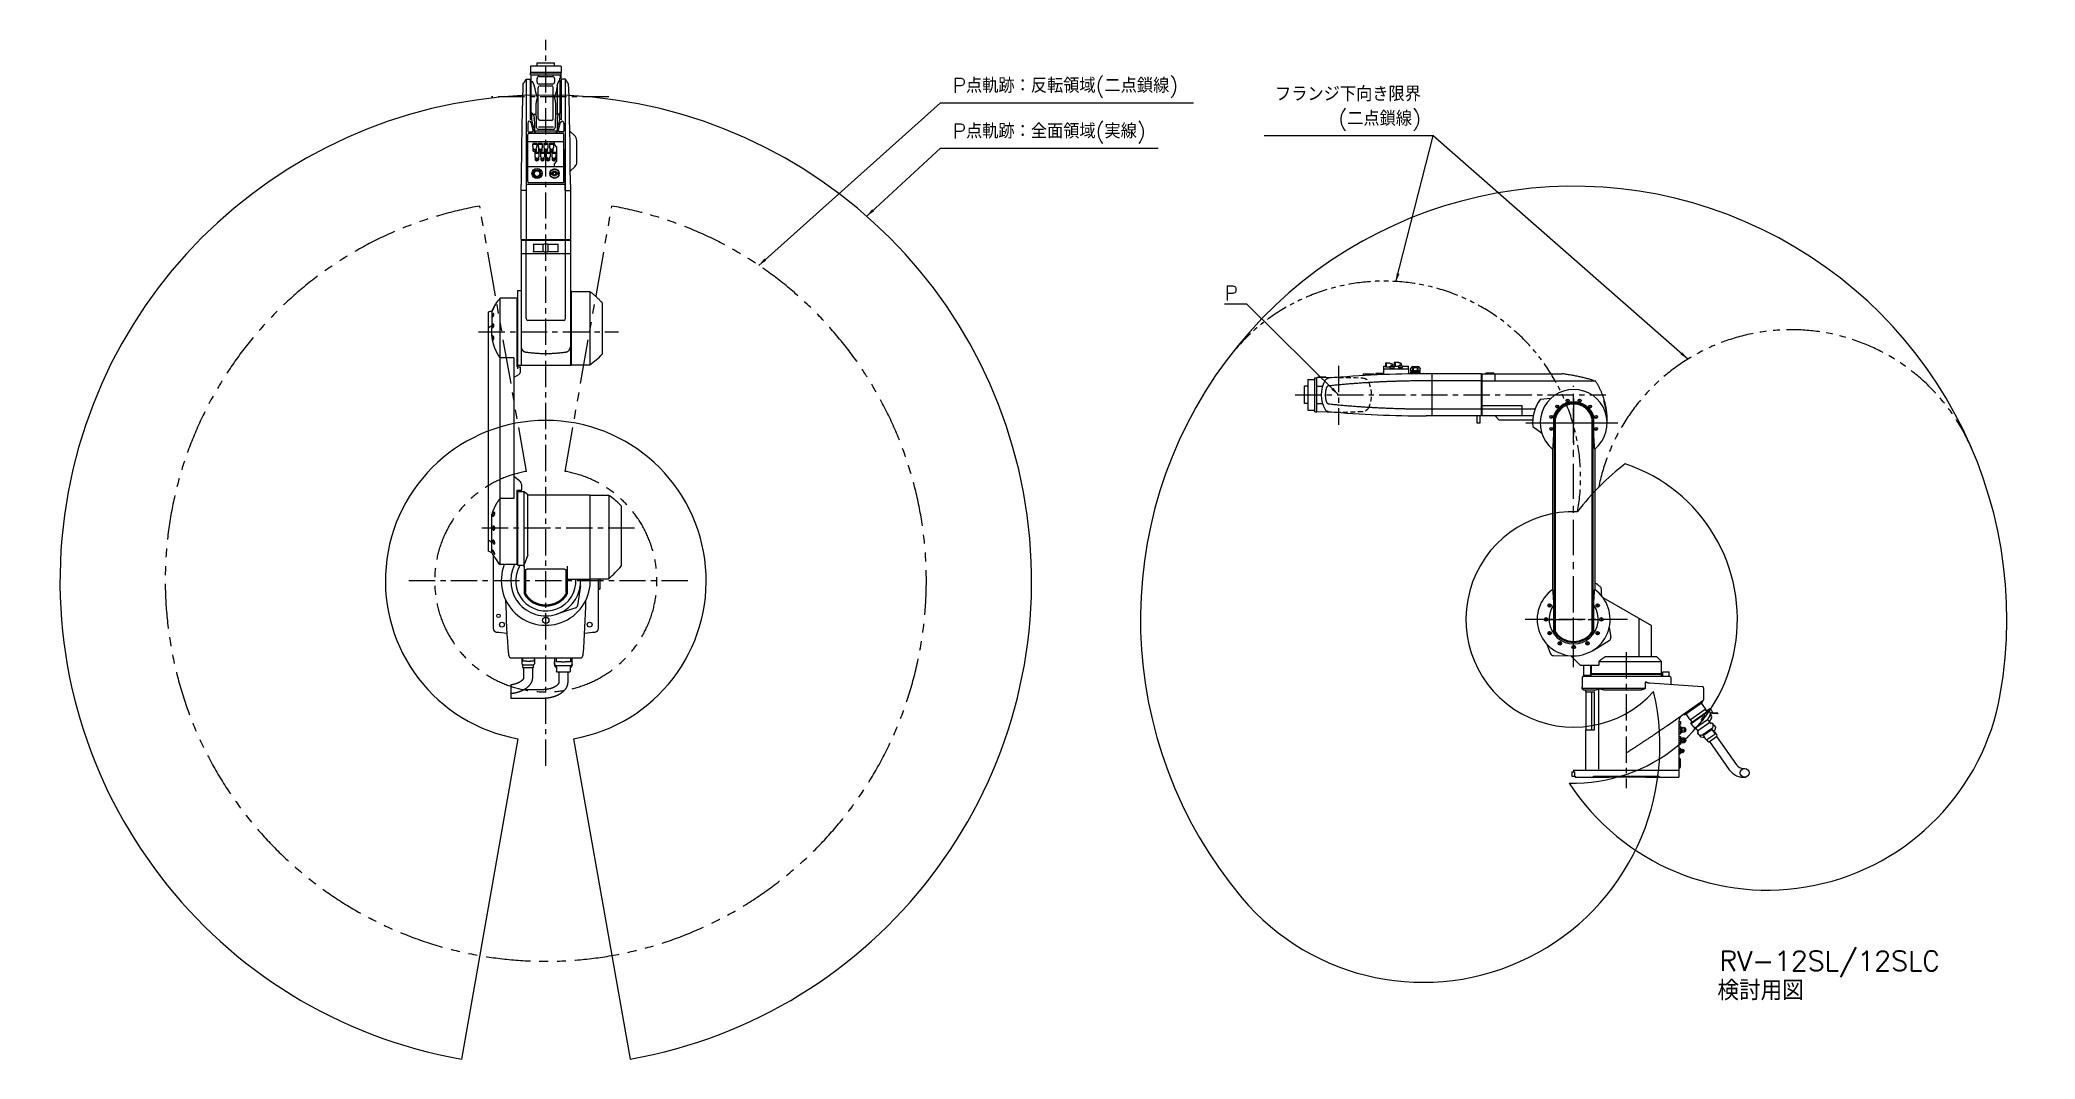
# Model space of a CAD drawing. Extents: x -15562 to 153, y -137 to 4262.
# Drawn here: x -15562 to -9875, y 1356 to 4262 of the extents above; entities outside this region: 1.
import ezdxf

# ---------------------------------------------------------------- set-up
doc = ezdxf.new("R2010")
doc.units = 0
doc.header["$LTSCALE"] = 4
doc.header["$MEASUREMENT"] = 0
for name, pattern in [('CENTER', [2, 1.25, -0.25, 0.25, -0.25]), ('DASHED', [0.75, 0.5, -0.25]), ('PHANTOM2', [31.75, 15.875, -3.175, 3.175, -3.175, 3.175, -3.175])]:
    doc.linetypes.add(name, pattern=pattern)
doc.layers.get('0').update_dxf_attribs({"linetype": 'CONTINUOUS'})
for name, color, linetype in [('AREA', 1, 'CONTINUOUS'), ('ARM1', 7, 'CONTINUOUS'), ('ARM2', 7, 'CONTINUOUS'), ('BASE', 7, 'CONTINUOUS'), ('DIMENSION', 5, 'CONTINUOUS'), ('J5', 7, 'CONTINUOUS')]:
    doc.layers.add(name, color=color, linetype=linetype)
doc.styles.add('BIGFONT', font='ROMANS.SHX', dxfattribs={"bigfont": 'bigfont'})
doc.dimstyles.new('L-IN', dxfattribs={"dimscale": 10, "dimtxt": 3.2, "dimasz": 2.5, "dimexe": 1, "dimexo": 1, "dimgap": 1, "dimtad": 1, "dimdec": 0, "dimtxsty": 'BIGFONT', "dimblk": 'YA-IN', "dimblk1": 'OPEN', "dimblk2": 'OPEN', "dimsah": 1, "dimcen": 0, "dimclrd": 256, "dimclre": 256, "dimclrt": 256, "dimazin": 3, "dimtp": 0.1, "dimtm": 0.2, "dimtfac": 0.625, "dimtdec": 0, "dimtmove": 0, "dimatfit": 3, "dimtolj": 1})

msp = doc.modelspace()

# ---------------------------------------------------------------- texts
at = {"layer": 'DIMENSION', "style": 'BIGFONT'}
for s, p in [('RV-12SL/12SLC', (-10774.6, 1608.4)), ('検討用図', (-10780.2, 1524.2))]:
    msp.add_text(s, height=56, dxfattribs=at).set_placement(p)
at = {"layer": 'DIMENSION', "char_height": 42, "style": 'BIGFONT'}
for s, insert, attachment_point in [('\\A1;P点軌跡：反転領域(二点鎖線)', (-12960, 4125), 4), ('\\A1;フランジ下向き限界\\P(二点鎖線)', (-11625.5, 4066), 6), ('\\A1;P点軌跡：全面領域(実線)', (-12960, 3995), 4), ('\\A1;P', (-12185, 3540), 4)]:
    msp.add_mtext(s, dxfattribs=dict(at, insert=insert, attachment_point=attachment_point))

# ---------------------------------------------------------------- blocks, each defined once
blk = doc.blocks.new('YA-IN')
at = {"color": 0, "linetype": 'BYBLOCK'}
for p, q in [((0, 0), (-1, 0.17)), ((-1, -0.17), (0, 0)), ((0, 0), (-1, 0))]:
    blk.add_line(p, q, dxfattribs=at)
blk = doc.blocks.new('12SLBASE')
at = {"layer": 'BASE', "linetype": 'CENTER', "ltscale": 15}
for p, q in [((-150, 380), (-150, 521.8)), ((-229, 450), (-76, 450)), ((0, 356.4), (0, -30.9))]:
    blk.add_line(p, q, dxfattribs=at)
at = {"layer": 'BASE', "linetype": 'CONTINUOUS'}
for p, q in [((-71, 518.7), (-71, 535.7)), ((-66.6, 512.1), (72, 432.1)), ((-48.7, 426.6), (-43.9, 399.7)), ((36.6, 344), (36.6, 452.5)), ((72, 344), (72, 432.1)), ((-226.1, 379.1), (-216.7, 353.4)), ((-207.5, 346.9), (-151.6, 346)), ((-158.1, 346.1), (-131, 319)), ((-96.6, 360.7), (-48.6, 389.4)), ((-59.6, 344), (86, 344)), ((100, 330), (86, 344)), ((-131, 319), (-78.5, 319)), ((-122.8, 288), (124, 288)), ((-122.8, 287), (-122.8, 288)), ((-121, 290), (-121, 319)), ((-102, 290), (-121, 290)), ((-102, 319), (-102, 290)), ((-100, 319), (-100, 295)), ((100, 295), (-100, 295)), ((-100, 288), (-100, 294)), ((-100, 294), (100, 294)), ((-93, 294), (-93, 295)), ((-78.5, 330), (100, 330)), ((-78.5, 330), (-78.5, 319)), ((93, 294), (93, 295)), ((100, 295), (100, 330)), ((100, 288), (100, 294)), ((104, 300), (122, 300)), ((104, 288), (104, 300)), ((122, 288), (122, 300)), ((124, 287), (124, 288)), ((-125.5, 258), (-127, 258)), ((-127, 258), (-127, 253)), ((55.1, 253), (-127, 253)), ((-127, 253), (-122, 248)), ((-125.5, 284), (-125.5, 258)), ((-91.3, 248), (-122, 248)), ((-115, 243), (-115, 248)), ((-115, 243), (-91, 243)), ((-114.7, 135), (-114.7, 243)), ((-98.3, 135), (-98.3, 243)), ((-91, 135), (-91, 243)), ((-78.9, 251.5), (-78.9, 23)), ((41.6, 248), (-61.7, 248)), ((55.1, 253), (55.1, 270.6)), ((67.2, 268.7), (217.2, 258.2)), ((127, 284), (127, 267.3)), ((220, 255.2), (220, 220.6)), ((218.7, 218.1), (117.1, 146.9)), ((219.6, 219), (219.5, 219)), ((219.6, 219.1), (219.6, 219)), ((-115, 135), (-91, 135)), ((-115, 23), (-115, 135)), ((150, 159.6), (150, 0)), ((150, 158.5), (150.1, 158.5)), ((150, 151.5), (150.1, 151.5)), ((150, 146), (154.6, 146)), ((150, 140.5), (154.6, 140.5)), ((150, 129.5), (154.6, 129.5)), ((150, 124), (154.6, 124)), ((150, 116), (154.6, 116)), ((150.1, 158.5), (150.1, 151.5)), ((150.2, 156.7), (150.1, 156.7)), ((150.2, 153.4), (150.1, 153.4)), ((150.2, 158.5), (154.2, 158.5)), ((150.2, 158.5), (150.2, 151.5)), ((150.2, 151.5), (154.2, 151.5)), ((154.2, 158.5), (154.2, 151.5)), ((154.6, 146), (154.6, 124)), ((154.6, 141.5), (158.6, 141.5)), ((154.6, 128.5), (158.6, 128.5)), ((154.6, 116), (154.6, 94)), ((150, 110.5), (154.6, 110.5)), ((150, 99.5), (154.6, 99.5)), ((150, 94), (154.6, 94)), ((150, 83.1), (153.6, 83.1)), ((150, 79), (153.6, 79)), ((150, 71), (153.6, 71)), ((150, 66.9), (153.6, 66.9)), ((153.6, 83.1), (153.6, 66.9)), ((153.6, 79.8), (157.4, 79.8)), ((153.6, 70.2), (157.4, 70.2)), ((154.6, 111.5), (158.6, 111.5)), ((154.6, 98.5), (158.6, 98.5)), ((-155, 15), (-147.2, 15)), ((-155, 15), (-155, 3)), ((-155, 3), (-146, 3)), ((-150, 20), (149.5, 20)), ((-150, 20), (-150, 15)), ((-147.2, 15), (-147.2, 3)), ((-146, 3), (-146, 0)), ((-146, 0), (-48.7, 0)), ((-93.4, 3), (93.4, 3)), ((-93.4, 0), (-93.4, 3)), ((-48.7, 3), (-48.7, 0)), ((-48.7, 1.4), (55.3, 1.4)), ((55.3, 3), (55.3, 0)), ((55.3, 0), (150, 0)), ((93.4, 0), (93.4, 3)), ((151.2, 55), (150, 55)), ((151.2, 15), (150, 15)), ((151.2, 15), (151.2, 55)), ((153.9, 51), (153.9, 29)), ((154.9, 31), (154.9, 49))]:
    blk.add_line(p, q, dxfattribs=at)
at = {"layer": 'BASE'}
for p, q in [((164.7, 180.3), (166.3, 178)), ((166.3, 178), (217.5, 213.8)), ((182.4, 163.7), (170.4, 180.9)), ((182.8, 154.4), (234, 190.3)), ((225.3, 193.2), (182.9, 163.5)), ((235.7, 187.8), (184.5, 151.9)), ((213.3, 211), (225.4, 193.7)), ((217.5, 213.8), (215.9, 216.1)), ((225.3, 193.3), (225.4, 193.7)), ((225.3, 193.2), (225.8, 193.2)), ((229.8, 187.4), (225.8, 193.2)), ((228.6, 190.2), (227.6, 190.5)), ((228.6, 190.2), (238.9, 196.3)), ((239.1, 178.2), (231.8, 164.7)), ((234, 190.3), (238.7, 183.4)), ((236, 172.5), (238.8, 174.1)), ((238.8, 174.1), (240.8, 182.3)), ((241.5, 192), (238.9, 196.3)), ((239.9, 178.7), (242.7, 174.7)), ((240.8, 182.3), (245.6, 185.1)), ((242.5, 190.3), (246, 184.4)), ((244.3, 184.4), (244.7, 183.7)), ((247.1, 182.2), (260.8, 181.2)), ((260.9, 182.7), (247.2, 183.7)), ((257.8, 181.4), (257.9, 182.9)), ((260.9, 182.7), (260.8, 181.2)), ((182.4, 163.7), (182.9, 163.6)), ((182.9, 163.5), (182.8, 163.1)), ((182.8, 163.1), (186.9, 157.3)), ((182.8, 154.4), (188.6, 146.1)), ((197.7, 140.8), (190.4, 144.5)), ((195.1, 139.8), (192.6, 143.4)), ((197.7, 140.8), (231.8, 164.7)), ((197.7, 140.8), (199, 138.9)), ((198.1, 137.8), (200.1, 137.4)), ((199.4, 137.5), (199.6, 138.1)), ((199.6, 138.1), (200.1, 137.3)), ((200.7, 136.5), (201.3, 135.6)), ((201.9, 134.8), (203.5, 132.4)), ((203.2, 132.2), (238.1, 156.6)), ((205.5, 128.8), (203.2, 132.2)), ((206.8, 120.6), (203.6, 125.1)), ((204.1, 127.8), (205.5, 128.8)), ((215.8, 119), (206.8, 120.6)), ((213.1, 114.2), (209.9, 118.7)), ((222.1, 112.6), (213.1, 114.2)), ((213.8, 164.5), (215.6, 161.9)), ((215.6, 161.9), (220, 165)), ((246.1, 140.2), (215.8, 119)), ((221, 119.5), (219.5, 121.6)), ((245.1, 136.4), (219.7, 118.6)), ((227.2, 108), (219.7, 118.6)), ((230, 107.5), (252.1, 123)), ((233.2, 162.8), (231.8, 164.7)), ((234.3, 161.2), (233.7, 162)), ((235.4, 159.6), (234.9, 160.4)), ((236, 158.7), (237.7, 156.4)), ((236.3, 101.1), (258.4, 116.6)), ((242.9, 169.3), (236.4, 158.2)), ((238.1, 156.6), (240.4, 153.3)), ((240.4, 153.3), (241.8, 154.2)), ((243.9, 135.5), (242.4, 137.6)), ((242.7, 169), (242.7, 169)), ((244.6, 153.7), (247.7, 149.2)), ((252.6, 125.7), (245.1, 136.4)), ((247.7, 149.2), (246.1, 140.2)), ((247.4, 147.4), (248.1, 147.9)), ((252.4, 133.8), (248.7, 131.3)), ((251.4, 130), (250.2, 129.2)), ((250.9, 147.4), (254, 142.9)), ((258.9, 119.4), (251.4, 130)), ((254, 142.9), (252.4, 133.8)), ((257.6, 116), (313.8, 35.7)), ((223.3, 113.5), (222.1, 112.6)), ((233.5, 101.6), (229.5, 107.2)), ((237.1, 101.7), (293.4, 21.3)), ((334.3, 25), (337.5, 25))]:
    blk.add_line(p, q, dxfattribs=at)
at = {"layer": 'BASE', "linetype": 'CONTINUOUS'}
for centre, radius in [((162.3, 135), 7.5), ((162.3, 135), 4), ((159.4, 75), 5.15), ((159.4, 75), 4.75), ((162.3, 105), 7.5), ((159.4, 75), 2), ((162.3, 105), 4)]:
    blk.add_circle(centre, radius, dxfattribs=at)
at = {"layer": 'BASE'}
blk.add_circle((337.5, 12.5), 12.5, dxfattribs=at)
at = {"layer": 'BASE', "linetype": 'CONTINUOUS'}
for centre, radius, start, end in [((-87, 555.6), 3, 180, 239.1898), ((-150, 450), 120, 51.1508, 59.1898), ((-81, 535.7), 10, 0, 51.1508), ((-68, 518.7), 3, 180, 219.9723), ((-53.8, 398), 10, 300.8774, 10), ((-207.3, 356.9), 10, 200, 269.1226), ((124, 284), 3, 0, 90), ((130, 267.3), 3, 180, 266), ((217, 255.2), 3, 0, 86), ((170, 159.6), 20, 133.37, 180), ((217, 220.6), 3, 305, 0), ((-118, 23), 3, 270, 0), ((150.4, 51), 3.5, 0, 76.7869), ((150.4, 29), 3.5, 283.2131, 0), ((153.9, 49), 1, 0, 90), ((153.9, 31), 1, 270, 0)]:
    blk.add_arc(centre, radius, start, end, dxfattribs=at)
at = {"layer": 'BASE'}
for centre, radius, start, end in [((206.1, 175.6), 13.5, 305, 3.7671), ((206.1, 175.6), 17.5, 322.6423, 11.4218), ((234.7, 180.6), 5, 331.8439, 35), ((241.4, 190.8), 1.25, 337.5741, 83.8343), ((238.6, 171.9), 5, 329.6594, 35), ((247.3, 185.2), 3, 210.7042, 265.7042), ((247.3, 185.2), 1.5, 210.7042, 265.7042), ((192.7, 149), 5, 215, 242.929), ((199.2, 142.7), 5, 215, 257.1524), ((199.3, 138.5), 0.5, 125, 305), ((200.4, 136.9), 0.5, 125, 305), ((201.6, 135.2), 0.5, 125, 305), ((202.7, 133.6), 0.5, 125, 305), ((205.3, 126.2), 2, 125, 215), ((203.9, 131.9), 0.5, 189.6555, 240.3445), ((204.5, 129.3), 1, 305, 338.4861), ((211.5, 119.9), 2, 174.273, 215), ((233.4, 162.4), 0.5, 305, 125), ((234.6, 160.8), 0.5, 305, 125), ((235.7, 159.1), 0.5, 305, 125), ((236.9, 157.5), 0.5, 305, 125), ((238, 155.9), 0.5, 9.6555, 60.3445), ((240.3, 154.4), 1, 271.5139, 305), ((242.9, 152.6), 2, 35, 125), ((249.2, 146.3), 2, 35, 125), ((251, 124.6), 2, 305, 35), ((257.2, 118.2), 2, 305, 35), ((228.8, 109.1), 2, 215, 305), ((235.1, 102.8), 2, 215, 305), ((334.3, 50), 50, 215, 277.2754), ((334.3, 50), 25, 215, 270)]:
    blk.add_arc(centre, radius, start, end, dxfattribs=at)
at = {"layer": 'BASE', "linetype": 'CONTINUOUS'}
for points, knots in [([(-78.5, 330), (-77.7, 330.6), (-76.1, 331.8), (-73.8, 333.6), (-71.6, 335.3), (-69.5, 336.9), (-67.4, 338.4), (-65.4, 339.9), (-63.4, 341.3), (-61.5, 342.7), (-60.2, 343.6), (-59.6, 344)], [0, 0, 0, 0, 3.010785, 5.903149, 8.685469, 11.3661, 13.953111, 16.453118, 18.872279, 21.216822, 23.492875, 23.492875, 23.492875, 23.492875]), ([(-122.8, 287), (-122.9, 287), (-123, 287), (-123.1, 287), (-123.3, 287), (-123.4, 286.9), (-123.6, 286.9), (-123.7, 286.8), (-123.9, 286.8), (-124, 286.7), (-124.1, 286.6), (-124.3, 286.5), (-124.4, 286.4), (-124.5, 286.3), (-124.6, 286.2), (-124.7, 286.1), (-124.8, 286), (-124.9, 285.9), (-124.9, 285.8), (-125, 285.7), (-125.1, 285.6), (-125.2, 285.4), (-125.2, 285.3), (-125.3, 285.2), (-125.3, 285.1), (-125.3, 284.9), (-125.4, 284.8), (-125.4, 284.7), (-125.4, 284.5), (-125.5, 284.4), (-125.5, 284.3), (-125.5, 284.1), (-125.5, 284), (-125.5, 284)], [0, 0, 0, 0, 0.154536, 0.308533, 0.461871, 0.614474, 0.766626, 0.918402, 1.069593, 1.219993, 1.369662, 1.518492, 1.666418, 1.813387, 1.959393, 2.104428, 2.248427, 2.391455, 2.53341, 2.674432, 2.814409, 2.953501, 3.091659, 3.228941, 3.365474, 3.501201, 3.63636, 3.770888, 3.904934, 4.038626, 4.171933, 4.305127, 4.438172, 4.438172, 4.438172, 4.438172]), ([(-91.3, 248), (-90.8, 248.1), (-89.9, 248.4), (-88.4, 248.8), (-86.9, 249.3), (-85.4, 249.7), (-83.8, 250.1), (-82.2, 250.6), (-80.6, 251), (-79.4, 251.4), (-78.9, 251.5)], [0, 0, 0, 0, 1.47653, 2.992798, 4.548447, 6.14306, 7.776696, 9.448833, 11.158685, 12.906154, 12.906154, 12.906154, 12.906154]), ([(-78.9, 251.5), (-78.8, 251.5), (-78.7, 251.6), (-78.5, 251.6), (-78.3, 251.6), (-78.1, 251.7), (-77.8, 251.7), (-77.6, 251.7), (-77.4, 251.7), (-77.1, 251.7), (-76.9, 251.7), (-76.6, 251.6), (-76.4, 251.6), (-76.1, 251.6), (-75.9, 251.5), (-75.6, 251.5), (-75.3, 251.4), (-75.1, 251.4), (-75, 251.3)], [0, 0, 0, 0, 0.205134, 0.41393, 0.626736, 0.843864, 1.065622, 1.292301, 1.524174, 1.76153, 2.004614, 2.253722, 2.509079, 2.770988, 3.039667, 3.31542, 3.598469, 3.889097, 3.889097, 3.889097, 3.889097]), ([(-61.7, 248), (-62.6, 248.2), (-64.4, 248.6), (-67, 249.3), (-69.7, 249.9), (-72.4, 250.6), (-74.2, 251.1), (-75, 251.3)], [0, 0, 0, 0, 2.738939, 5.481523, 8.229529, 10.983109, 13.741705, 13.741705, 13.741705, 13.741705]), ([(55.1, 253), (54.4, 252.7), (53.1, 252.2), (51.2, 251.4), (49.2, 250.7), (47.3, 250), (45.4, 249.3), (43.5, 248.6), (42.3, 248.2), (41.6, 248)], [0, 0, 0, 0, 2.117435, 4.210105, 6.279431, 8.326767, 10.353421, 12.360625, 14.34961, 14.34961, 14.34961, 14.34961]), ([(55.1, 270.6), (55.1, 270.6), (55.1, 270.7), (55.1, 270.8), (55.1, 270.9), (55.1, 271), (55.1, 271.1), (55.1, 271.2), (55.1, 271.3), (55.2, 271.4), (55.2, 271.5), (55.2, 271.6), (55.2, 271.7), (55.3, 271.8), (55.3, 271.9), (55.4, 271.9), (55.4, 272), (55.5, 272.1), (55.5, 272.2), (55.6, 272.3), (55.6, 272.3), (55.7, 272.4), (55.7, 272.4)], [0, 0, 0, 0, 0.106077, 0.211508, 0.316317, 0.42051, 0.524083, 0.627015, 0.729277, 0.830834, 0.931641, 1.031653, 1.130823, 1.229107, 1.326466, 1.42287, 1.518303, 1.612771, 1.706306, 1.798979, 1.890907, 1.982273, 1.982273, 1.982273, 1.982273]), ([(55.7, 272.4), (55.7, 272.4), (55.7, 272.4), (55.7, 272.3), (55.7, 272.3), (55.7, 272.2), (55.7, 272.1), (55.8, 272.1), (55.8, 272), (55.8, 271.9), (55.9, 271.9), (56, 271.8), (56, 271.7), (56.1, 271.6), (56.2, 271.5), (56.3, 271.4), (56.5, 271.4), (56.6, 271.3), (56.8, 271.2), (57, 271), (57.2, 270.9), (57.4, 270.8), (57.7, 270.7), (58, 270.6), (58.3, 270.5), (58.6, 270.3), (59, 270.2), (59.4, 270.1), (59.9, 269.9), (60.4, 269.8), (60.9, 269.7), (61.4, 269.5), (62, 269.4), (62.6, 269.3), (63.3, 269.2), (63.9, 269.1), (64.6, 269), (65.2, 268.9), (65.9, 268.8), (66.5, 268.7), (67, 268.7), (67.2, 268.7)], [0, 0, 0, 0, 0.050297, 0.102521, 0.157377, 0.215553, 0.277755, 0.344709, 0.417387, 0.497447, 0.586727, 0.686457, 0.796937, 0.91861, 1.052512, 1.199691, 1.36109, 1.537957, 1.732271, 1.946072, 2.181334, 2.440054, 2.7242, 3.035664, 3.376436, 3.748435, 4.152933, 4.590436, 5.06154, 5.567396, 6.10549, 6.672719, 7.268222, 7.888066, 8.527374, 9.181275, 9.844774, 10.512686, 11.179829, 11.841467, 12.493859, 12.493859, 12.493859, 12.493859]), ([(158.1, 175.7), (158, 175.6), (157.6, 175.3), (157.2, 174.9), (156.7, 174.5), (156.4, 174.3), (156.3, 174.1)], [0, 0, 0, 0, 0.612648, 1.223641, 1.832981, 2.440666, 2.440666, 2.440666, 2.440666]), ([(117.1, 146.9), (114.1, 144.9), (108.2, 140.7), (99.3, 134.6), (90.3, 128.5), (81.4, 122.5), (72.4, 116.4), (63.4, 110.4), (54.3, 104.4), (45.3, 98.4), (36.3, 92.4), (27.2, 86.5), (18.1, 80.5), (9.1, 74.6), (3, 70.6), (0, 68.6)], [0, 0, 0, 0, 10.813707, 21.63179, 32.454081, 43.280349, 54.110315, 64.943664, 75.78005, 86.619104, 97.460434, 108.303633, 119.148278, 129.993935, 140.84015, 140.84015, 140.84015, 140.84015]), ([(150, 21.5), (150, 21.4), (150, 21.3), (149.9, 21.1), (149.9, 20.9), (149.8, 20.7), (149.8, 20.6), (149.8, 20.4), (149.7, 20.3), (149.7, 20.2), (149.7, 20.1), (149.6, 20.1), (149.6, 20), (149.6, 20), (149.5, 20), (149.5, 20)], [0, 0, 0, 0, 0.160953, 0.349133, 0.557055, 0.769335, 0.960143, 1.116757, 1.241034, 1.339332, 1.416564, 1.4763, 1.521321, 1.554886, 1.581398, 1.581398, 1.581398, 1.581398])]:
    blk.add_open_spline(points, degree=3, knots=knots, dxfattribs=at)
blk = doc.blocks.new('12SLARM1')
at = {"layer": 'ARM1', "linetype": 'CONTINUOUS'}
for p, q in [((-18.2, 625.8), (-19.4, 623.8)), ((-15.9, 625.8), (-18.2, 625.8)), ((-14.8, 623.8), (-15.9, 625.8)), ((15.9, 625.8), (14.8, 623.8)), ((18.2, 625.8), (15.9, 625.8)), ((19.4, 623.8), (18.2, 625.8)), ((-64.9, 579.1), (-66.1, 577.1)), ((-66.1, 577.1), (-64.9, 575.1)), ((-62.6, 579.1), (-64.9, 579.1)), ((-64.9, 575.1), (-62.6, 575.1)), ((-61.4, 577.1), (-62.6, 579.1)), ((-62.6, 575.1), (-61.4, 577.1)), ((-56, 570.6), (-56, -34.9)), ((-53, 570), (-53, -33.2)), ((-47.8, 608.7), (-49, 606.7)), ((-49, 606.7), (-47.8, 604.7)), ((-45.5, 608.7), (-47.8, 608.7)), ((-47.8, 604.7), (-45.5, 604.7)), ((-44.4, 606.7), (-45.5, 608.7)), ((-45.5, 604.7), (-44.4, 606.7)), ((-19.4, 623.8), (-18.2, 621.8)), ((-18.2, 621.8), (-15.9, 621.8)), ((-15.9, 621.8), (-14.8, 623.8)), ((14.8, 623.8), (15.9, 621.8)), ((15.9, 621.8), (18.2, 621.8)), ((18.2, 621.8), (19.4, 623.8)), ((45.5, 608.7), (44.4, 606.7)), ((44.4, 606.7), (45.5, 604.7)), ((47.8, 608.7), (45.5, 608.7)), ((45.5, 604.7), (47.8, 604.7)), ((49, 606.7), (47.8, 608.7)), ((47.8, 604.7), (49, 606.7)), ((53, -33.2), (53, 570)), ((56, -34.9), (56, 570.6)), ((62.6, 579.1), (61.4, 577.1)), ((61.4, 577.1), (62.6, 575.1)), ((64.9, 579.1), (62.6, 579.1)), ((62.6, 575.1), (64.9, 575.1)), ((66.1, 577.1), (64.9, 579.1)), ((64.9, 575.1), (66.1, 577.1)), ((-64.9, 544.9), (-66.1, 542.9)), ((-66.1, 542.9), (-64.9, 540.9)), ((-62.6, 544.9), (-64.9, 544.9)), ((-64.9, 540.9), (-62.6, 540.9)), ((-61.4, 542.9), (-62.6, 544.9)), ((-62.6, 540.9), (-61.4, 542.9)), ((62.6, 544.9), (61.4, 542.9)), ((61.4, 542.9), (62.6, 540.9)), ((64.9, 544.9), (62.6, 544.9)), ((62.6, 540.9), (64.9, 540.9)), ((66.1, 542.9), (64.9, 544.9)), ((64.9, 540.9), (66.1, 542.9)), ((-60, 485.7), (-60, 84.9)), ((60, 485.7), (60, 84.9)), ((-80.4, 2.5), (-81.9, 0)), ((-81.9, 0), (-80.4, -2.5)), ((-77.6, 2.5), (-80.4, 2.5)), ((-76.1, 0), (-77.6, 2.5)), ((-77.6, -2.5), (-76.1, 0)), ((-69.9, 42), (-71.3, 39.5)), ((-71.3, 39.5), (-69.9, 37)), ((-67, 42), (-69.9, 42)), ((-69.9, 37), (-67, 37)), ((-65.5, 39.5), (-67, 42)), ((-67, 37), (-65.5, 39.5)), ((67, 42), (65.5, 39.5)), ((65.5, 39.5), (67, 37)), ((69.9, 42), (67, 42)), ((67, 37), (69.9, 37)), ((71.3, 39.5), (69.9, 42)), ((69.9, 37), (71.3, 39.5)), ((77.6, 2.5), (76.1, 0)), ((76.1, 0), (77.6, -2.5)), ((80.4, 2.5), (77.6, 2.5)), ((81.9, 0), (80.4, 2.5)), ((80.4, -2.5), (81.9, 0)), ((-80.4, -2.5), (-77.6, -2.5)), ((-69.9, -37), (-71.3, -39.5)), ((-71.3, -39.5), (-69.9, -42)), ((-67, -37), (-69.9, -37)), ((-69.9, -42), (-67, -42)), ((-65.5, -39.5), (-67, -37)), ((-67, -42), (-65.5, -39.5)), ((67, -37), (65.5, -39.5)), ((65.5, -39.5), (67, -42)), ((69.9, -37), (67, -37)), ((67, -42), (69.9, -42)), ((71.3, -39.5), (69.9, -37)), ((69.9, -42), (71.3, -39.5)), ((77.6, -2.5), (80.4, -2.5)), ((-40.9, -65.9), (-42.4, -68.4)), ((-42.4, -68.4), (-40.9, -70.9)), ((-38.1, -65.9), (-40.9, -65.9)), ((-40.9, -70.9), (-38.1, -70.9)), ((-36.6, -68.4), (-38.1, -65.9)), ((-38.1, -70.9), (-36.6, -68.4)), ((-1.4, -76.5), (-2.9, -79)), ((-2.9, -79), (-1.4, -81.5)), ((1.4, -76.5), (-1.4, -76.5)), ((-1.4, -81.5), (1.4, -81.5)), ((2.9, -79), (1.4, -76.5)), ((1.4, -81.5), (2.9, -79)), ((38.1, -65.9), (36.6, -68.4)), ((36.6, -68.4), (38.1, -70.9)), ((40.9, -65.9), (38.1, -65.9)), ((38.1, -70.9), (40.9, -70.9)), ((42.4, -68.4), (40.9, -65.9)), ((40.9, -70.9), (42.4, -68.4))]:
    blk.add_line(p, q, dxfattribs=at)
at = {"layer": 'ARM1', "linetype": 'CENTER', "ltscale": 20}
for p, q in [((0, -136.7), (0, 665.6)), ((-107.7, 560), (107.6, 560))]:
    blk.add_line(p, q, dxfattribs=at)
at = {"layer": 'ARM1', "linetype": 'CENTER', "ltscale": 15}
blk.add_line((153.1, 0), (-138.2, 0), dxfattribs=at)
at = {"layer": 'ARM1', "linetype": 'CONTINUOUS'}
for centre, radius in [((-17.1, 623.8), 4.25), ((17.1, 623.8), 4.25), ((-63.8, 577.1), 4.25), ((-46.7, 606.7), 4.25), ((46.7, 606.7), 4.25), ((63.8, 577.1), 4.25), ((-63.8, 542.9), 4.25), ((63.8, 542.9), 4.25), ((-79, 0), 5), ((-68.4, 39.5), 5), ((68.4, 39.5), 5), ((79, 0), 5), ((-68.4, -39.5), 5), ((68.4, -39.5), 5), ((-39.5, -68.4), 5), ((0, -79), 5), ((39.5, -68.4), 5)]:
    blk.add_circle(centre, radius, dxfattribs=at)
for centre, radius, start, end in [((0, 560), 95.5, 308.9228, 231.0772), ((0, 560), 60, 17.5201, 162.4799), ((0, 560), 57, 10.7128, 169.2872), ((-50, 570), 3, 168.6351, 180), ((0, 560), 54, 11.3649, 168.6351), ((0, 0), 104, 125.2344, 54.7656), ((0, 0), 70, 144.8235, 35.1765), ((0, 0), 66, 211.942, 328.058), ((-50, -33.2), 3, 180, 213.5573), ((0, 0), 63, 213.5573, 326.4427), ((50, -33.2), 3, 326.4427, 0)]:
    blk.add_arc(centre, radius, start, end, dxfattribs=at)
for points, knots in [([(-57.2, 578.1), (-57.2, 577.6), (-57.2, 576.8), (-57.2, 575.5), (-57.2, 574.3), (-57.1, 573), (-57.1, 571.7), (-57.1, 570.5), (-57.1, 569.2), (-57.1, 567.9), (-57.1, 566.6), (-57.1, 565.3), (-57.1, 564), (-57.1, 562.7), (-57.1, 561.4), (-57.1, 560.1), (-57.1, 558.8), (-57.1, 557.5), (-57.1, 556.2), (-57.1, 554.9), (-57.1, 553.6), (-57.1, 552.3), (-57.1, 551.1), (-57.1, 549.8), (-57.1, 548.5), (-57.1, 547.2), (-57.2, 545.9), (-57.2, 544.7), (-57.2, 543.4), (-57.2, 542.2), (-57.2, 540.9), (-57.3, 539.7), (-57.3, 538.4), (-57.3, 537.2), (-57.3, 535.9), (-57.4, 534.7), (-57.4, 533.4), (-57.4, 532.2), (-57.5, 530.9), (-57.5, 529.7), (-57.5, 528.4), (-57.6, 527.2), (-57.6, 525.9), (-57.7, 524.7), (-57.7, 523.4), (-57.8, 522.1), (-57.8, 520.8), (-57.9, 519.5), (-57.9, 518.1), (-58, 516.8), (-58.1, 515.4), (-58.1, 514.1), (-58.2, 512.7), (-58.3, 511.2), (-58.3, 509.8), (-58.4, 508.3), (-58.5, 506.8), (-58.6, 505.3), (-58.7, 503.7), (-58.8, 502.1), (-58.9, 500.5), (-59, 498.8), (-59.1, 497.1), (-59.2, 495.3), (-59.4, 493.5), (-59.5, 491.6), (-59.7, 489.7), (-59.8, 487.7), (-59.9, 486.4), (-60, 485.7)], [0, 0, 0, 0, 1.256328, 2.516686, 3.781239, 5.050147, 6.323531, 7.601333, 8.883422, 10.169532, 11.459338, 12.752379, 14.048152, 15.346037, 16.645407, 17.945542, 19.245756, 20.545307, 21.843523, 23.139715, 24.433305, 25.723722, 27.010544, 28.293371, 29.571973, 30.846153, 32.115891, 33.381199, 34.642269, 35.899316, 37.152726, 38.402901, 39.650403, 40.895797, 42.139799, 43.383118, 44.626602, 45.871089, 47.117543, 48.366916, 49.620278, 50.878691, 52.143322, 53.415342, 54.696018, 55.986628, 57.288544, 58.603164, 59.931972, 61.276491, 62.638337, 64.01917, 65.420758, 66.844911, 68.293574, 69.768724, 71.272507, 72.807081, 74.374828, 75.978124, 77.619546, 79.301733, 81.027614, 82.799997, 84.621446, 86.49654, 88.428316, 90.412265, 92.442493, 92.442493, 92.442493, 92.442493]), ([(-57.2, 578.1), (-57.1, 578.5), (-56.8, 579.4), (-56.3, 580.8), (-55.8, 582.1), (-55.2, 583.4), (-54.7, 584.7), (-54.1, 586), (-53.4, 587.3), (-52.8, 588.6), (-52.1, 589.8), (-51.3, 591), (-50.6, 592.3), (-49.8, 593.4), (-49, 594.6), (-48.2, 595.8), (-47.3, 596.9), (-46.4, 598), (-45.5, 599.1), (-44.5, 600.2), (-43.6, 601.2), (-42.6, 602.2), (-41.6, 603.2), (-40.5, 604.2), (-39.5, 605.2), (-38.4, 606.1), (-37.3, 607), (-36.2, 607.8), (-35, 608.7), (-33.9, 609.5), (-32.7, 610.3), (-31.5, 611), (-30.3, 611.7), (-29.1, 612.4), (-27.8, 613.1), (-26.6, 613.7), (-25.4, 614.3), (-24.1, 614.8), (-22.9, 615.4), (-21.7, 615.8), (-20.4, 616.3), (-19.3, 616.7), (-18.1, 617), (-17, 617.3), (-16, 617.6), (-15, 617.8), (-14.1, 618), (-13.3, 618.2), (-12.5, 618.3), (-11.9, 618.4), (-11.2, 618.5), (-10.7, 618.6), (-10.1, 618.6), (-9.6, 618.7), (-9.2, 618.7), (-8.8, 618.7), (-8.4, 618.7), (-8, 618.7), (-7.6, 618.7), (-7.3, 618.7), (-7, 618.7), (-6.7, 618.7), (-6.3, 618.6), (-6, 618.6), (-5.8, 618.6), (-5.5, 618.5), (-5.2, 618.5), (-4.9, 618.4), (-4.6, 618.4), (-4.3, 618.3), (-4, 618.2), (-3.7, 618.1), (-3.3, 618), (-3, 617.9), (-2.8, 617.8), (-2.5, 617.7), (-2.3, 617.6), (-2.1, 617.5), (-1.9, 617.5), (-1.8, 617.4), (-1.6, 617.4), (-1.5, 617.3), (-1.3, 617.3), (-1.2, 617.2), (-1.1, 617.2), (-1, 617.1), (-0.9, 617.1), (-0.8, 617.1), (-0.7, 617.1), (-0.6, 617.1), (-0.5, 617), (-0.4, 617), (-0.4, 617), (-0.3, 617), (-0.2, 617), (-0.2, 617), (-0.1, 617), (-0.1, 617), (0, 617), (0, 617)], [0, 0, 0, 0, 1.428125, 2.856, 4.284077, 5.711974, 7.139552, 8.567062, 9.994404, 11.421664, 12.849093, 14.276345, 15.703104, 17.129878, 18.556499, 19.98259, 21.408408, 22.833835, 24.258874, 25.683696, 27.108187, 28.531915, 29.954943, 31.37739, 32.79879, 34.219006, 35.638051, 37.055646, 38.471263, 39.884831, 41.295877, 42.703824, 44.107598, 45.506015, 46.897955, 48.282671, 49.658513, 51.019208, 52.357157, 53.671074, 54.962145, 56.223818, 57.42492, 58.557148, 59.620173, 60.613625, 61.53453, 62.37766, 63.141029, 63.831566, 64.459324, 65.034095, 65.562879, 66.051283, 66.504688, 66.92757, 67.323979, 67.698005, 68.053406, 68.39325, 68.720134, 69.036164, 69.343469, 69.644499, 69.940858, 70.234256, 70.527244, 70.822964, 71.125192, 71.437757, 71.764036, 72.099232, 72.430186, 72.742957, 73.030046, 73.291783, 73.530712, 73.748509, 73.946725, 74.12756, 74.2936, 74.446991, 74.589192, 74.721351, 74.844678, 74.960278, 75.06858, 75.169358, 75.262407, 75.347967, 75.426889, 75.500193, 75.568997, 75.63442, 75.697186, 75.757871, 75.817086, 75.875304, 75.93298, 75.93298, 75.93298, 75.93298]), ([(-57.2, 578.1), (-57.2, 578.1), (-57.2, 578.1), (-57.2, 578.1), (-57.2, 578.1)], [0, 0, 0, 0, 0.003637807, 0.007286193, 0.007286193, 0.007286193, 0.007286193]), ([(-56, 570.6), (-56, 570.8), (-56.1, 571.2), (-56.2, 571.7), (-56.2, 572.3), (-56.3, 573), (-56.4, 573.6), (-56.5, 574.3), (-56.6, 575), (-56.8, 575.7), (-56.9, 576.5), (-57.1, 577.3), (-57.2, 577.8), (-57.2, 578.1)], [0, 0, 0, 0, 0.564849, 1.149594, 1.755591, 2.384296, 3.037289, 3.716258, 4.423015, 5.159515, 5.927872, 6.730369, 7.569569, 7.569569, 7.569569, 7.569569]), ([(0, 617), (0, 617), (0.1, 617), (0.1, 617), (0.2, 617), (0.2, 617), (0.3, 617), (0.4, 617), (0.4, 617), (0.5, 617), (0.6, 617.1), (0.7, 617.1), (0.8, 617.1), (0.9, 617.1), (1, 617.1), (1.1, 617.2), (1.2, 617.2), (1.3, 617.3), (1.5, 617.3), (1.6, 617.4), (1.8, 617.4), (1.9, 617.5), (2.1, 617.5), (2.3, 617.6), (2.5, 617.7), (2.7, 617.8), (3, 617.9), (3.3, 618), (3.6, 618.1), (3.9, 618.2), (4.2, 618.3), (4.5, 618.4), (4.8, 618.4), (5.1, 618.5), (5.4, 618.5), (5.7, 618.6), (6, 618.6), (6.3, 618.6), (6.6, 618.7), (6.9, 618.7), (7.2, 618.7), (7.6, 618.7), (7.9, 618.7), (8.3, 618.7), (8.7, 618.7), (9.1, 618.7), (9.6, 618.7), (10.1, 618.6), (10.6, 618.6), (11.2, 618.5), (11.8, 618.4), (12.5, 618.3), (13.2, 618.2), (14, 618), (14.9, 617.9), (15.9, 617.6), (16.9, 617.4), (18, 617.1), (19.1, 616.7), (20.3, 616.3), (21.5, 615.9), (22.8, 615.4), (24, 614.9), (25.2, 614.3), (26.5, 613.8), (27.7, 613.1), (29, 612.5), (30.2, 611.8), (31.4, 611.1), (32.6, 610.3), (33.8, 609.6), (34.9, 608.7), (36.1, 607.9), (37.2, 607), (38.3, 606.1), (39.4, 605.2), (40.5, 604.3), (41.5, 603.3), (42.5, 602.3), (43.5, 601.3), (44.5, 600.2), (45.4, 599.2), (46.4, 598.1), (47.3, 597), (48.1, 595.8), (49, 594.7), (49.8, 593.5), (50.6, 592.3), (51.3, 591.1), (52, 589.8), (52.7, 588.6), (53.4, 587.3), (54, 586), (54.7, 584.8), (55.2, 583.4), (55.8, 582.1), (56.3, 580.8), (56.8, 579.4), (57.1, 578.5), (57.2, 578.1)], [0, 0, 0, 0, 0.057804, 0.116125, 0.175484, 0.236399, 0.299418, 0.365083, 0.434214, 0.507967, 0.587282, 0.672882, 0.765437, 0.865729, 0.974386, 1.091606, 1.217197, 1.351023, 1.493221, 1.64493, 1.808194, 1.985105, 2.177846, 2.388535, 2.61898, 2.871251, 3.148064, 3.451183, 3.775045, 4.106933, 4.43375, 4.748565, 5.053696, 5.35197, 5.646443, 5.940314, 6.236731, 6.537754, 6.844687, 7.159991, 7.485895, 7.824452, 8.178214, 8.55016, 8.943982, 9.363822, 9.813776, 10.298204, 10.822468, 11.392152, 12.013868, 12.697349, 13.452761, 14.288237, 15.202511, 16.190078, 17.247474, 18.374272, 19.570104, 20.830143, 22.121975, 23.437218, 24.776574, 26.139206, 27.517766, 28.905633, 30.300872, 31.702703, 33.11002, 34.521639, 35.936442, 37.353827, 38.773286, 40.194762, 41.617724, 43.041872, 44.467215, 45.893632, 47.320643, 48.74835, 50.176836, 51.605669, 53.03472, 54.464156, 55.893986, 57.32409, 58.754728, 60.185531, 61.616315, 63.047588, 64.479048, 65.910341, 67.341713, 68.773252, 70.20486, 71.636787, 73.0689, 74.500809, 75.932967, 75.932967, 75.932967, 75.932967]), ([(57.2, 578.1), (57.2, 577.8), (57.1, 577.3), (56.9, 576.5), (56.8, 575.7), (56.6, 575), (56.5, 574.3), (56.4, 573.6), (56.3, 573), (56.2, 572.3), (56.2, 571.7), (56.1, 571.2), (56, 570.8), (56, 570.6)], [0, 0, 0, 0, 0.839214, 1.641707, 2.41006, 3.146556, 3.853311, 4.532276, 5.185266, 5.813968, 6.419963, 7.004708, 7.569569, 7.569569, 7.569569, 7.569569]), ([(60, 485.7), (59.9, 486.4), (59.8, 487.7), (59.7, 489.7), (59.5, 491.7), (59.4, 493.6), (59.2, 495.4), (59.1, 497.2), (59, 498.9), (58.9, 500.6), (58.8, 502.3), (58.7, 503.9), (58.6, 505.5), (58.5, 507), (58.4, 508.5), (58.3, 510), (58.2, 511.4), (58.2, 512.9), (58.1, 514.3), (58, 515.7), (58, 517), (57.9, 518.4), (57.9, 519.7), (57.8, 521), (57.8, 522.3), (57.7, 523.6), (57.7, 524.9), (57.6, 526.2), (57.6, 527.4), (57.5, 528.7), (57.5, 529.9), (57.5, 531.2), (57.4, 532.4), (57.4, 533.7), (57.4, 534.9), (57.3, 536.2), (57.3, 537.4), (57.3, 538.6), (57.3, 539.9), (57.2, 541.1), (57.2, 542.4), (57.2, 543.6), (57.2, 544.9), (57.2, 546.1), (57.1, 547.4), (57.1, 548.7), (57.1, 549.9), (57.1, 551.2), (57.1, 552.5), (57.1, 553.8), (57.1, 555.1), (57.1, 556.4), (57.1, 557.6), (57.1, 558.9), (57.1, 560.2), (57.1, 561.5), (57.1, 562.8), (57.1, 564.1), (57.1, 565.4), (57.1, 566.7), (57.1, 567.9), (57.1, 569.2), (57.1, 570.5), (57.1, 571.8), (57.1, 573), (57.2, 574.3), (57.2, 575.6), (57.2, 576.8), (57.2, 577.6), (57.2, 578.1)], [0, 0, 0, 0, 2.042477, 4.047253, 6.002384, 7.898289, 9.738332, 11.527986, 13.269616, 14.966087, 16.620529, 18.235644, 19.814086, 21.358322, 22.870796, 24.353746, 25.809358, 27.239688, 28.646703, 30.032286, 31.398216, 32.746219, 34.077914, 35.394883, 36.698608, 37.990538, 39.272037, 40.544428, 41.808971, 43.066871, 44.319286, 45.567307, 46.811994, 48.054323, 49.295247, 50.53562, 51.776283, 53.017957, 54.261349, 55.507035, 56.755572, 58.007369, 59.262811, 60.522124, 61.785499, 63.052965, 64.324509, 65.599957, 66.87909, 68.161543, 69.446911, 70.734666, 72.024258, 73.315046, 74.606396, 75.897617, 77.188063, 78.47707, 79.764052, 81.048441, 82.329774, 83.607637, 84.88174, 86.151858, 87.417888, 88.679805, 89.937756, 91.191922, 92.442493, 92.442493, 92.442493, 92.442493]), ([(57.2, 578.1), (57.2, 578.1), (57.2, 578.1), (57.2, 578.1), (57.2, 578.1)], [0, 0, 0, 0, 0.003637807, 0.007286193, 0.007286193, 0.007286193, 0.007286193]), ([(-60, 84.9), (-59.9, 84.3), (-59.8, 82.9), (-59.6, 80.9), (-59.5, 79), (-59.3, 77.1), (-59.2, 75.2), (-59, 73.4), (-58.9, 71.6), (-58.8, 69.9), (-58.6, 68.2), (-58.5, 66.5), (-58.4, 64.9), (-58.3, 63.3), (-58.2, 61.7), (-58.1, 60.2), (-58.1, 58.7), (-58, 57.2), (-57.9, 55.7), (-57.8, 54.2), (-57.7, 52.8), (-57.7, 51.4), (-57.6, 49.9), (-57.5, 48.5), (-57.5, 47.2), (-57.4, 45.8), (-57.4, 44.4), (-57.3, 43), (-57.3, 41.7), (-57.2, 40.8), (-57.2, 40.3)], [0, 0, 0, 0, 2.04472, 4.047987, 6.007073, 7.919518, 9.784226, 11.603963, 13.382175, 15.120998, 16.822586, 18.489165, 20.123074, 21.726356, 23.301128, 24.84932, 26.37293, 27.873761, 29.353673, 30.814354, 32.257546, 33.684837, 35.097859, 36.498109, 37.887124, 39.266333, 40.637188, 42.001025, 43.359219, 44.713154, 44.713154, 44.713154, 44.713154]), ([(57.2, 40.3), (57.2, 40.8), (57.3, 41.7), (57.3, 43), (57.4, 44.4), (57.4, 45.8), (57.5, 47.2), (57.5, 48.5), (57.6, 49.9), (57.7, 51.4), (57.7, 52.8), (57.8, 54.2), (57.9, 55.7), (58, 57.2), (58.1, 58.7), (58.1, 60.2), (58.2, 61.7), (58.3, 63.3), (58.4, 64.9), (58.5, 66.5), (58.6, 68.2), (58.8, 69.9), (58.9, 71.6), (59, 73.4), (59.2, 75.2), (59.3, 77.1), (59.5, 79), (59.6, 80.9), (59.8, 82.9), (59.9, 84.3), (60, 84.9)], [0, 0, 0, 0, 1.353934, 2.712129, 4.075965, 5.44682, 6.826029, 8.215044, 9.615293, 11.028315, 12.455606, 13.898798, 15.359479, 16.839391, 18.340222, 19.863832, 21.412024, 22.986796, 24.590078, 26.223987, 27.890566, 29.592154, 31.330978, 33.10919, 34.928927, 36.793635, 38.706081, 40.665167, 42.668434, 44.713154, 44.713154, 44.713154, 44.713154]), ([(-57.2, 40.3), (-57.2, 39.8), (-57.2, 38.8), (-57.2, 37.4), (-57.2, 35.9), (-57.2, 34.5), (-57.2, 33.1), (-57.3, 31.6), (-57.3, 30.2), (-57.3, 28.9), (-57.3, 27.5), (-57.3, 26.1), (-57.3, 24.7), (-57.3, 23.3), (-57.3, 22), (-57.3, 20.6), (-57.3, 19.2), (-57.3, 17.9), (-57.3, 16.5), (-57.3, 15.1), (-57.3, 13.8), (-57.3, 12.4), (-57.3, 11), (-57.3, 9.7), (-57.3, 8.3), (-57.3, 6.9), (-57.3, 5.5), (-57.3, 4.1), (-57.3, 2.8), (-57.3, 1.4), (-57.3, 0), (-57.3, -1.4), (-57.3, -2.8), (-57.3, -4.1), (-57.3, -5.5), (-57.3, -6.9), (-57.3, -8.3), (-57.3, -9.7), (-57.3, -11), (-57.3, -12.4), (-57.3, -13.8), (-57.3, -15.1), (-57.3, -16.5), (-57.3, -17.9), (-57.3, -19.2), (-57.3, -20.6), (-57.3, -22), (-57.3, -23.3), (-57.3, -24.7), (-57.3, -26.1), (-57.3, -27.5), (-57.3, -28.9), (-57.3, -30.2), (-57.3, -31.6), (-57.2, -33.1), (-57.2, -34.5), (-57.2, -35.9), (-57.2, -37.4), (-57.2, -38.8), (-57.2, -39.8), (-57.2, -40.3)], [0, 0, 0, 0, 1.487267, 2.956068, 4.408202, 5.84546, 7.269599, 8.682196, 10.084772, 11.478724, 12.865407, 14.246045, 15.621816, 16.993774, 18.362924, 19.730144, 21.096257, 22.461964, 23.827889, 25.194547, 26.562357, 27.931642, 29.302611, 30.675393, 32.049996, 33.426367, 34.804338, 36.183698, 37.564146, 38.945354, 40.326947, 41.708541, 43.089749, 44.470196, 45.849557, 47.227527, 48.603899, 49.978502, 51.351284, 52.722253, 54.091538, 55.459348, 56.826006, 58.191931, 59.557638, 60.923751, 62.290971, 63.660121, 65.032079, 66.40785, 67.788488, 69.175171, 70.569123, 71.971699, 73.384296, 74.808435, 76.245692, 77.697827, 79.166628, 80.653895, 80.653895, 80.653895, 80.653895]), ([(57.2, -40.3), (57.2, -39.8), (57.2, -38.8), (57.2, -37.4), (57.2, -35.9), (57.2, -34.5), (57.2, -33.1), (57.3, -31.6), (57.3, -30.2), (57.3, -28.9), (57.3, -27.5), (57.3, -26.1), (57.3, -24.7), (57.3, -23.3), (57.3, -22), (57.3, -20.6), (57.3, -19.2), (57.3, -17.9), (57.3, -16.5), (57.3, -15.1), (57.3, -13.8), (57.3, -12.4), (57.3, -11), (57.3, -9.7), (57.3, -8.3), (57.3, -6.9), (57.3, -5.5), (57.3, -4.1), (57.3, -2.8), (57.3, -1.4), (57.3, 0), (57.3, 1.4), (57.3, 2.8), (57.3, 4.1), (57.3, 5.5), (57.3, 6.9), (57.3, 8.3), (57.3, 9.7), (57.3, 11), (57.3, 12.4), (57.3, 13.8), (57.3, 15.1), (57.3, 16.5), (57.3, 17.9), (57.3, 19.2), (57.3, 20.6), (57.3, 22), (57.3, 23.3), (57.3, 24.7), (57.3, 26.1), (57.3, 27.5), (57.3, 28.9), (57.3, 30.2), (57.3, 31.6), (57.2, 33.1), (57.2, 34.5), (57.2, 35.9), (57.2, 37.4), (57.2, 38.8), (57.2, 39.8), (57.2, 40.3)], [0, 0, 0, 0, 1.487267, 2.956068, 4.408202, 5.84546, 7.269599, 8.682196, 10.084772, 11.478724, 12.865407, 14.246045, 15.621816, 16.993774, 18.362924, 19.730144, 21.096257, 22.461964, 23.827889, 25.194547, 26.562357, 27.931642, 29.302611, 30.675393, 32.049996, 33.426367, 34.804338, 36.183698, 37.564146, 38.945354, 40.326947, 41.708541, 43.089749, 44.470196, 45.849557, 47.227527, 48.603899, 49.978502, 51.351284, 52.722253, 54.091538, 55.459348, 56.826006, 58.191931, 59.557638, 60.923751, 62.290971, 63.660121, 65.032079, 66.40785, 67.788488, 69.175171, 70.569123, 71.971699, 73.384296, 74.808435, 76.245692, 77.697827, 79.166628, 80.653895, 80.653895, 80.653895, 80.653895]), ([(-57.2, -40.3), (-57.2, -40.1), (-57.1, -39.6), (-56.9, -38.9), (-56.8, -38.2), (-56.6, -37.5), (-56.5, -36.9), (-56.3, -36.2), (-56.2, -35.6), (-56.1, -35.1), (-56, -34.9)], [0, 0, 0, 0, 0.730406, 1.449862, 2.158505, 2.856466, 3.543854, 4.220695, 4.887003, 5.5428, 5.5428, 5.5428, 5.5428]), ([(57.2, -40.3), (57.2, -40.1), (57.1, -39.6), (56.9, -38.9), (56.8, -38.2), (56.6, -37.5), (56.5, -36.9), (56.3, -36.2), (56.2, -35.6), (56.1, -35.1), (56, -34.9)], [0, 0, 0, 0, 0.730406, 1.449862, 2.158505, 2.856466, 3.543854, 4.220695, 4.887003, 5.5428, 5.5428, 5.5428, 5.5428])]:
    blk.add_open_spline(points, degree=3, knots=knots, dxfattribs=at)
blk = doc.blocks.new('12SLARM2')
at = {"layer": 'ARM2'}
for p, q in [((-536.4, 171.4), (-536.4, 160)), ((-536.4, 171.4), (-534.7, 171.4)), ((-534.7, 171.4), (-534.7, 160)), ((-534, 171.5), (-534, 159.9)), ((-534, 171.5), (-528.3, 171.5)), ((-528.3, 171.5), (-527.8, 171.2)), ((-527.8, 171.2), (-523.9, 171.2)), ((-523.9, 171.2), (-523.1, 169.8)), ((-511.2, 173.4), (-511.2, 162)), ((-511.2, 173.4), (-509.5, 173.4)), ((-509.5, 173.4), (-509.5, 162)), ((-509.5, 171), (-508.8, 171)), ((-508.8, 173.5), (-508.8, 161.9)), ((-508.8, 173.5), (-503.1, 173.5)), ((-503.1, 173.5), (-502.6, 173.2)), ((-502.6, 173.2), (-498.7, 173.2)), ((-498.7, 173.2), (-497.9, 171.8)), ((-497.9, 171.8), (-495.5, 171.8)), ((-495.5, 171.8), (-494.9, 170.6)), ((-536.4, 160), (-534.7, 160)), ((-534.7, 169), (-534, 169)), ((-534.7, 162.4), (-534, 162.4)), ((-534.7, 162), (-534, 162)), ((-534, 159.9), (-528.3, 159.9)), ((-528.3, 159.9), (-527.8, 160.2)), ((-527.8, 160.2), (-523.9, 160.2)), ((-524.4, 159.1), (-523.6, 159.5)), ((-524.4, 159.1), (-524.4, 156.6)), ((-524.4, 156.6), (-523.6, 156.2)), ((-523.9, 160.2), (-523.1, 161.6)), ((-513.6, 159.5), (-523.6, 159.5)), ((-523.6, 156.2), (-513.6, 156.2)), ((-523.4, 154), (-523.4, 156.2)), ((-523.1, 169.8), (-520.7, 169.8)), ((-523.1, 161.6), (-522.7, 161.6)), ((-522.7, 160.7), (-522.7, 161.6)), ((-522.7, 160.7), (-522.6, 160.7)), ((-522.6, 159.5), (-522.6, 160.7)), ((-520.7, 169.8), (-520.1, 168.6)), ((-515.7, 162.4), (-520.6, 162.4)), ((-520.1, 168.6), (-518.6, 168.6)), ((-515.7, 162.4), (-515.7, 165.7)), ((-514.5, 161.9), (-515.7, 162.4)), ((-514.7, 162), (-508.8, 162)), ((-514.7, 162), (-508.8, 162)), ((-514.6, 159.5), (-514.6, 160.7)), ((-514.6, 160.7), (-514.5, 160.7)), ((-514.5, 160.7), (-514.5, 161.9)), ((-513.8, 154), (-513.8, 156.2)), ((-512.8, 159.1), (-513.6, 159.5)), ((-512.8, 156.6), (-513.6, 156.2)), ((-512.8, 159.1), (-512.8, 156.6)), ((-511.2, 162), (-509.5, 162)), ((-509.5, 164.4), (-508.8, 164.4)), ((-508.8, 161.9), (-503.1, 161.9)), ((-503.1, 161.9), (-502.6, 162.2)), ((-502.9, 162), (-497.4, 162)), ((-502.9, 162), (-497.4, 162)), ((-502.6, 162.2), (-498.7, 162.2)), ((-499.2, 161.1), (-498.4, 161.5)), ((-499.2, 161.1), (-499.2, 158.6)), ((-499.2, 158.6), (-498.4, 158.2)), ((-498.7, 162.2), (-497.9, 163.6)), ((-488.4, 161.5), (-498.4, 161.5)), ((-498.4, 158.2), (-488.4, 158.2)), ((-498.1, 154), (-498.2, 158.2)), ((-497.9, 163.6), (-497.5, 163.6)), ((-497.5, 162.7), (-497.5, 163.6)), ((-497.5, 162.7), (-497.4, 162.7)), ((-497.4, 161.5), (-497.4, 162.7)), ((-490.5, 164.4), (-495.4, 164.4)), ((-494.9, 170.6), (-493.4, 170.6)), ((-490.5, 164.4), (-490.5, 167.7)), ((-489.3, 163.9), (-490.5, 164.4)), ((-489.4, 161.5), (-489.4, 162.7)), ((-489.4, 162.7), (-489.3, 162.7)), ((-489.3, 162.7), (-489.3, 163.9)), ((-488.7, 154), (-488.6, 158.2)), ((-487.6, 161.1), (-488.4, 161.5)), ((-487.6, 158.6), (-488.4, 158.2)), ((-487.6, 161.1), (-487.6, 158.6)), ((-275, -1), (-275, 20)), ((-267, 20), (-267, -1)), ((-267, -1), (-275, -1))]:
    blk.add_line(p, q, dxfattribs=at)
at = {"layer": 'ARM2', "linetype": 'CENTER', "ltscale": 15}
for p, q in [((-670, 162.4), (-670, -5.2)), ((-794.2, 80), (92, 80)), ((0, 69.6), (0, -62.4)), ((-136.4, 0), (125.6, 0))]:
    blk.add_line(p, q, dxfattribs=at)
at = {"layer": 'ARM2', "linetype": 'CONTINUOUS'}
for p, q in [((-600, 140), (-600.9, 136.3)), ((-600, 140), (-570, 140)), ((-570, 140), (-569.5, 138.1)), ((-564, 142), (-542, 142)), ((-564, 142), (-564, 136.7)), ((-541, 143), (-541, 162)), ((-541, 162), (-537.3, 162)), ((-541, 154), (-469.4, 154)), ((-486.3, 162), (-471, 162)), ((-471, 154), (-471, 162)), ((-469.4, 139.6), (-469.4, 154)), ((-464.5, 145.6), (-437.5, 145.6)), ((-464.5, 140.5), (-464.5, 145.6)), ((-464.5, 141.6), (-464.5, 145.6)), ((-464.5, 141.6), (-437.5, 141.6)), ((-464, 147.6), (-464, 154.6)), ((-464, 154.6), (-464, 154.6)), ((-464, 149.6), (-464, 154.6)), ((-464, 149.6), (-458.3, 149.6)), ((-464, 147.6), (-438, 147.6)), ((-461.5, 145.6), (-461.5, 147.6)), ((-442, 142.6), (-460, 142.6)), ((-458.5, 142.6), (-458.5, 145.6)), ((-458.3, 154.6), (-456.7, 154.6)), ((-458.3, 149.6), (-458.3, 154.6)), ((-458, 160.6), (-444, 160.6)), ((-456.9, 142.6), (-456.9, 145.6)), ((-456.7, 149.6), (-456.7, 154.6)), ((-456.7, 149.6), (-445.3, 149.6)), ((-445.3, 154.6), (-443.7, 154.6)), ((-445.3, 149.6), (-445.3, 154.6)), ((-445.1, 142.6), (-445.1, 145.6)), ((-443.7, 149.6), (-443.7, 154.6)), ((-443.7, 149.6), (-438, 149.6)), ((-443.5, 142.6), (-443.5, 145.6)), ((-440.5, 145.6), (-440.5, 147.6)), ((-438, 147.6), (-438, 154.6)), ((-438, 149.6), (-438, 154.6)), ((-438, 154.6), (-438, 154.6)), ((-437.5, 141.6), (-437.5, 145.6)), ((-437.5, 140.5), (-437.5, 145.6)), ((-263, 140), (-420, 140)), ((-263, 120), (-420, 120)), ((-403, 20), (-403, 140)), ((-263, 20), (-263, 140)), ((-263, 137), (-261, 137)), ((-261, 20), (-261, 140)), ((-261, 140), (-32.4, 140)), ((-261, 120), (56.6, 120)), ((-250.1, 140), (-248.4, 143)), ((-248.4, 143), (-228.4, 143)), ((-226.7, 140), (-228.4, 143)), ((-223.4, 120), (-223.4, 140)), ((56.6, 120), (56.6, 121)), ((56.6, 120), (61.5, 120)), ((-65.2, 69.8), (-95.8, 67.1)), ((-420, 40), (-263, 40)), ((-263, 20), (-420, 20)), ((-263, 23), (-261, 23)), ((-261, 50), (-147, 50)), ((-261, 40), (-109.9, 40)), ((-115.3, 20), (-261, 20)), ((-224, 20), (-212, 8)), ((-116.7, 8), (-212, 8)), ((-147, 20), (-147, 50)), ((-116.6, -10.2), (-91.4, -27.8))]:
    blk.add_line(p, q, dxfattribs=at)
for centre, radius, start, end in [((-640, 80), 80, 148.2377, 211.7623), ((-697.8, 115.8), 12, 95.031, 98.072), ((-420, -3040), 3180, 90, 95.031), ((-602.9, 136.7), 2, 273.2947, 345.9638), ((-567.6, 138.6), 2, 194.0362, 272.6584), ((-542, 143), 1, 270, 0), ((-462, 138.1), 3.5, 90, 153.195), ((-458, 154.6), 6, 90, 180), ((-460, 141.6), 1, 90, 180), ((-444, 154.6), 6, 0, 90), ((-442, 141.6), 1, 0, 90), ((-440, 138.1), 3.5, 31.9599, 90), ((61.5, 119.5), 0.5, 33.4747, 90), ((0, 0), 117, 145, 185), ((-697.8, 44.2), 12, 261.928, 264.969), ((-420, 3200), 3180, 264.969, 270)]:
    blk.add_arc(centre, radius, start, end, dxfattribs=at)
at = {"layer": 'ARM2'}
for centre in [(-518.6, 165.7), (-493.4, 167.7)]:
    blk.add_arc(centre, 2.9, 0.0004, 90, dxfattribs=at)
at = {"layer": 'ARM2', "linetype": 'CONTINUOUS'}
for points, knots in [([(-708, 122.1), (-707.5, 122.9), (-706.4, 124.4), (-704.8, 125.6), (-703.9, 126.1), (-703.9, 126.2)], [0, 0, 0, 0, 2.779642, 5.559284, 5.859779, 5.859779, 5.859779, 5.859779]), ([(-703.9, 126.2), (-703.1, 126.5), (-701.7, 127.2), (-700.2, 127.5), (-699.5, 127.7)], [0, 0, 0, 0, 2.480951, 4.583777, 4.583777, 4.583777, 4.583777]), ([(-699.5, 127.7), (-699.4, 127.7), (-699.3, 127.7), (-699.1, 127.7), (-699, 127.7), (-698.9, 127.7)], [0, 0, 0, 0, 0.18006, 0.3715706, 0.5631368, 0.5631368, 0.5631368, 0.5631368]), ([(-420, 120), (-424.6, 120), (-433.9, 120), (-447.9, 119.9), (-461.8, 119.7), (-475.7, 119.4), (-489.6, 119.1), (-503.6, 118.7), (-517.5, 118.2), (-531.4, 117.7), (-545.3, 117.1), (-559.3, 116.4), (-573.2, 115.6), (-587.1, 114.8), (-601, 113.9), (-614.9, 112.9), (-628.8, 111.9), (-642.7, 110.8), (-656.6, 109.6), (-670.5, 108.3), (-684.3, 107), (-693.6, 106), (-698.2, 105.5)], [0, 0, 0, 0, 13.930422, 27.861188, 41.792134, 55.723093, 69.65427, 83.585874, 97.517737, 111.449861, 125.382755, 139.316536, 153.251012, 167.185988, 181.121612, 195.058096, 208.995415, 222.933756, 236.873312, 250.814254, 264.756457, 278.699799, 278.699799, 278.699799, 278.699799]), ([(-464, 154.6), (-464, 154.7), (-464, 154.9), (-463.9, 155.1), (-463.9, 155.4), (-463.9, 155.6), (-463.8, 155.9), (-463.7, 156.1), (-463.6, 156.4), (-463.5, 156.6), (-463.4, 156.9), (-463.3, 157.1), (-463.1, 157.3), (-462.9, 157.5), (-462.7, 157.7), (-462.5, 157.9), (-462.3, 158), (-462.1, 158.2), (-461.8, 158.2), (-461.5, 158.3), (-461.3, 158.3), (-461, 158.3), (-460.7, 158.3), (-460.5, 158.2), (-460.2, 158.2), (-460, 158), (-459.7, 157.9), (-459.5, 157.7), (-459.3, 157.5), (-459.1, 157.3), (-459, 157.1), (-458.8, 156.9), (-458.7, 156.6), (-458.6, 156.4), (-458.5, 156.1), (-458.4, 155.9), (-458.4, 155.6), (-458.3, 155.4), (-458.3, 155.1), (-458.3, 154.9), (-458.3, 154.7), (-458.3, 154.6)], [0, 0, 0, 0, 0.258848, 0.51878, 0.779235, 1.039558, 1.301714, 1.566606, 1.833252, 2.101223, 2.371657, 2.643243, 2.914372, 3.185376, 3.456268, 3.726209, 3.995757, 4.265406, 4.53577, 4.806865, 5.078807, 5.351213, 5.622767, 5.893593, 6.163581, 6.432731, 6.702016, 6.971781, 7.242902, 7.51449, 7.785979, 8.057703, 8.328146, 8.596079, 8.862706, 9.127601, 9.389775, 9.650121, 9.910592, 10.170523, 10.429341, 10.429341, 10.429341, 10.429341]), ([(-456.7, 154.6), (-456.7, 154.7), (-456.7, 154.9), (-456.6, 155.1), (-456.6, 155.4), (-456.5, 155.6), (-456.4, 155.9), (-456.2, 156.1), (-456, 156.4), (-455.8, 156.6), (-455.6, 156.9), (-455.3, 157.1), (-455, 157.3), (-454.6, 157.5), (-454.2, 157.7), (-453.8, 157.9), (-453.3, 158), (-452.8, 158.2), (-452.3, 158.2), (-451.8, 158.3), (-451.3, 158.3), (-450.7, 158.3), (-450.2, 158.3), (-449.7, 158.2), (-449.2, 158.2), (-448.7, 158), (-448.2, 157.9), (-447.8, 157.7), (-447.4, 157.5), (-447, 157.3), (-446.7, 157.1), (-446.4, 156.9), (-446.2, 156.6), (-446, 156.4), (-445.8, 156.1), (-445.6, 155.9), (-445.5, 155.6), (-445.4, 155.4), (-445.4, 155.1), (-445.3, 154.9), (-445.3, 154.7), (-445.3, 154.6)], [0, 0, 0, 0, 0.257524, 0.517484, 0.781428, 1.053023, 1.334394, 1.627779, 1.936566, 2.262788, 2.609611, 2.977753, 3.367293, 3.780206, 4.215345, 4.671065, 5.148899, 5.64902, 6.16827, 6.700023, 7.238774, 7.779208, 8.317967, 8.849729, 9.368985, 9.869107, 10.346944, 10.802668, 11.23781, 11.650726, 12.04027, 12.408414, 12.75524, 13.081464, 13.390246, 13.683626, 13.965013, 14.236611, 14.500565, 14.760539, 15.018074, 15.018074, 15.018074, 15.018074]), ([(-443.7, 154.6), (-443.7, 154.7), (-443.7, 154.9), (-443.7, 155.1), (-443.7, 155.4), (-443.6, 155.6), (-443.6, 155.9), (-443.5, 156.1), (-443.4, 156.4), (-443.3, 156.6), (-443.2, 156.9), (-443, 157.1), (-442.9, 157.3), (-442.7, 157.5), (-442.5, 157.7), (-442.3, 157.9), (-442, 158), (-441.8, 158.2), (-441.5, 158.2), (-441.3, 158.3), (-441, 158.3), (-440.7, 158.3), (-440.5, 158.3), (-440.2, 158.2), (-439.9, 158.2), (-439.7, 158), (-439.5, 157.9), (-439.3, 157.7), (-439.1, 157.5), (-438.9, 157.3), (-438.7, 157.1), (-438.6, 156.9), (-438.5, 156.6), (-438.4, 156.4), (-438.3, 156.1), (-438.2, 155.9), (-438.1, 155.6), (-438.1, 155.4), (-438.1, 155.1), (-438, 154.9), (-438, 154.7), (-438, 154.6)], [0, 0, 0, 0, 0.258791, 0.518692, 0.779132, 1.039446, 1.301586, 1.56645, 1.833048, 2.100952, 2.371368, 2.643069, 2.914539, 3.18612, 3.457242, 3.727024, 3.996345, 4.265544, 4.535594, 4.806491, 5.078121, 5.350601, 5.622612, 5.893772, 6.164195, 6.433898, 6.703484, 6.973445, 7.244334, 7.515315, 7.786417, 8.05797, 8.328367, 8.596301, 8.862913, 9.127774, 9.3899, 9.650196, 9.910623, 10.170525, 10.42934, 10.42934, 10.42934, 10.42934]), ([(33.4, 127.6), (33.4, 127.6), (31.3, 128.1), (27.3, 129.1), (21.4, 130.6), (15.5, 131.9), (9.6, 133.2), (3.6, 134.4), (-2.4, 135.5), (-8.4, 136.5), (-14.4, 137.5), (-20.4, 138.4), (-26.4, 139.3), (-30.4, 139.8), (-32.4, 140)], [0, 0, 0, 0, 0.183153, 6.26079, 12.338428, 18.416066, 24.493703, 30.571341, 36.648978, 42.726616, 48.804254, 54.881891, 60.959529, 67.022382, 67.022382, 67.022382, 67.022382]), ([(56.6, 121), (54.7, 121.6), (50.8, 122.8), (45, 124.5), (39.2, 126.1), (35.4, 127.1), (33.5, 127.6)], [0, 0, 0, 0, 6.05888, 12.136518, 18.214156, 24.020421, 24.020421, 24.020421, 24.020421]), ([(95.5, 0), (95.5, 1.3), (95.6, 3.8), (95.7, 7.5), (95.7, 11.3), (95.6, 15), (95.4, 18.8), (95.2, 22.6), (94.8, 26.3), (94.5, 30.1), (94, 33.8), (93.5, 37.6), (92.9, 41.3), (92.3, 45), (91.5, 48.7), (90.7, 52.4), (89.9, 56.1), (88.9, 59.8), (87.9, 63.4), (86.8, 67.1), (85.7, 70.7), (84.5, 74.3), (83.2, 77.9), (81.8, 81.4), (80.4, 84.9), (78.9, 88.5), (77.4, 91.9), (75.8, 95.4), (74.1, 98.8), (72.4, 102.2), (70.5, 105.6), (68.7, 108.9), (66.7, 112.2), (64.7, 115.4), (63.1, 118), (62.2, 119.4), (61.9, 119.8)], [0, 0, 0, 0, 3.756567, 7.51528, 11.276137, 15.039139, 18.804284, 22.571572, 26.341001, 30.112572, 33.886282, 37.662132, 41.44012, 45.220246, 49.002508, 52.786907, 56.573441, 60.36211, 64.152912, 67.945847, 71.740914, 75.538112, 79.337441, 83.1389, 86.942487, 90.748203, 94.556046, 98.366015, 102.17811, 105.99233, 109.808675, 113.627142, 117.447733, 121.270445, 125.095278, 126.432369, 126.432369, 126.432369, 126.432369]), ([(-705, 99.9), (-705.2, 99.4), (-705.5, 98.3), (-705.9, 96.7), (-706.3, 95), (-706.7, 93.4), (-707, 91.7), (-707.3, 90.1), (-707.5, 88.4), (-707.7, 86.7), (-707.8, 85), (-707.9, 83.4), (-708, 81.7), (-708, 80.6), (-708, 80)], [0, 0, 0, 0, 1.684476, 3.368962, 5.053331, 6.737694, 8.422056, 10.10638, 11.790776, 13.475097, 15.159503, 16.84383, 18.52821, 20.212549, 20.212549, 20.212549, 20.212549]), ([(-708, 80), (-708, 79.4), (-708, 78.3), (-707.9, 76.6), (-707.8, 75), (-707.7, 73.3), (-707.5, 71.6), (-707.3, 69.9), (-707, 68.3), (-706.7, 66.6), (-706.3, 65), (-705.9, 63.3), (-705.5, 61.7), (-705.2, 60.6), (-705, 60.1)], [0, 0, 0, 0, 1.684338, 3.368718, 5.053045, 6.737452, 8.421773, 10.106169, 11.790493, 13.474855, 15.159217, 16.843586, 18.528073, 20.212549, 20.212549, 20.212549, 20.212549]), ([(-698.2, 105.5), (-698.6, 105.5), (-699.4, 105.4), (-700.5, 105), (-701.5, 104.4), (-702.5, 103.8), (-703.3, 103), (-704, 102), (-704.6, 101), (-704.9, 100.3), (-705, 99.9)], [0, 0, 0, 0, 1.169108, 2.337715, 3.506399, 4.675116, 5.843709, 7.012047, 8.180109, 9.348512, 9.348512, 9.348512, 9.348512]), ([(-705, 60.1), (-704.9, 59.7), (-704.6, 59), (-704, 58), (-703.3, 57), (-702.5, 56.2), (-701.5, 55.6), (-700.5, 55), (-699.4, 54.6), (-698.6, 54.5), (-698.2, 54.5)], [0, 0, 0, 0, 1.168402, 2.336465, 3.504803, 4.673396, 5.842113, 7.010797, 8.179404, 9.348512, 9.348512, 9.348512, 9.348512]), ([(90, 47.8), (89.7, 49.1), (88.4, 54.2), (86.9, 59.3), (85.8, 63.1)], [0, 0, 0, 0, 3.971424, 15.872177, 15.872177, 15.872177, 15.872177]), ([(-708, 37.9), (-707.5, 37.1), (-706.4, 35.6), (-704.8, 34.4), (-703.9, 33.9), (-703.9, 33.8)], [0, 0, 0, 0, 2.779642, 5.559284, 5.859768, 5.859768, 5.859768, 5.859768]), ([(-699.5, 32.3), (-700.2, 32.5), (-701.7, 32.8), (-703.1, 33.5), (-703.9, 33.8)], [0, 0, 0, 0, 2.102826, 4.583777, 4.583777, 4.583777, 4.583777]), ([(-698.2, 54.5), (-693.6, 54), (-684.3, 53), (-670.5, 51.7), (-656.6, 50.4), (-642.7, 49.2), (-628.8, 48.1), (-614.9, 47.1), (-601, 46.1), (-587.1, 45.2), (-573.2, 44.4), (-559.3, 43.6), (-545.3, 42.9), (-531.4, 42.3), (-517.5, 41.8), (-503.6, 41.3), (-489.6, 40.9), (-475.7, 40.6), (-461.8, 40.3), (-447.9, 40.1), (-433.9, 40), (-424.6, 40), (-420, 40)], [0, 0, 0, 0, 13.943341, 27.885545, 41.826487, 55.766043, 69.704383, 83.641702, 97.578187, 111.513811, 125.448787, 139.383262, 153.317044, 167.249938, 181.182062, 195.113925, 209.045529, 222.976706, 236.907664, 250.83861, 264.769377, 278.699799, 278.699799, 278.699799, 278.699799]), ([(93.5, 29), (93.3, 30), (92.4, 36.3), (91.1, 42.6), (90, 47.8)], [0, 0, 0, 0, 3.098767, 19.167996, 19.167996, 19.167996, 19.167996]), ([(95.5, 0), (95.5, 0), (95.5, 0.1), (95.5, 0.2), (95.5, 0.3), (95.5, 0.3), (95.5, 0.4), (95.5, 0.5), (95.5, 0.6), (95.5, 0.7), (95.5, 0.8), (95.5, 0.9), (95.5, 0.9), (95.5, 1), (95.5, 1.1), (95.5, 1.2), (95.5, 1.3), (95.5, 1.4), (95.5, 1.4), (95.5, 1.5), (95.5, 1.6), (95.5, 1.7), (95.5, 1.8), (95.5, 1.8), (95.5, 1.9), (95.5, 2), (95.5, 2.1), (95.5, 2.2), (95.5, 2.2), (95.5, 2.3), (95.5, 2.4), (95.5, 2.5), (95.5, 2.6), (95.5, 2.6), (95.5, 2.7), (95.5, 2.8), (95.5, 2.9), (95.5, 3), (95.5, 3), (95.5, 3.1), (95.5, 3.2), (95.5, 3.3), (95.5, 3.3), (95.5, 3.4), (95.5, 3.5), (95.5, 3.6), (95.5, 3.7), (95.5, 3.7), (95.5, 3.8), (95.5, 3.9), (95.5, 4), (95.5, 4), (95.5, 4.1), (95.5, 4.2), (95.5, 4.3), (95.5, 4.3), (95.5, 4.4), (95.5, 4.5), (95.5, 4.6), (95.5, 4.6), (95.5, 4.7), (95.5, 4.8), (95.5, 4.8), (95.5, 4.9), (95.5, 5), (95.5, 5.1), (95.5, 5.1), (95.5, 5.2), (95.5, 5.3), (95.5, 5.4), (95.5, 5.4), (95.5, 5.5), (95.5, 5.6), (95.5, 5.6), (95.5, 5.7), (95.5, 5.8), (95.5, 5.9), (95.4, 5.9), (95.4, 6), (95.4, 6.1), (95.4, 6.1), (95.4, 6.2), (95.4, 6.3), (95.4, 6.4), (95.4, 6.4), (95.4, 6.5), (95.4, 6.6), (95.4, 6.6), (95.4, 6.7), (95.4, 6.8), (95.4, 6.9), (95.4, 6.9), (95.4, 7), (95.4, 7.1), (95.4, 7.1), (95.4, 7.2), (95.4, 7.3), (95.4, 7.3), (95.4, 7.4), (95.4, 7.5), (95.4, 7.5), (95.4, 7.6), (95.4, 7.7), (95.4, 7.8), (95.4, 7.8), (95.4, 7.9), (95.4, 8), (95.4, 8), (95.4, 8.1), (95.4, 8.2), (95.4, 8.2), (95.4, 8.3), (95.4, 8.4), (95.4, 8.4), (95.4, 8.5), (95.4, 8.6), (95.4, 8.6), (95.4, 8.7), (95.4, 8.8), (95.4, 8.8), (95.4, 8.9), (95.3, 9), (95.3, 9), (95.3, 9.1), (95.3, 9.2), (95.3, 9.2), (95.3, 9.3), (95.3, 9.4), (95.3, 9.4), (95.3, 9.5), (95.3, 9.6), (95.3, 9.7), (95.3, 9.7), (95.3, 9.8), (95.3, 9.9), (95.3, 9.9), (95.3, 10), (95.3, 10.1), (95.3, 10.1), (95.3, 10.2), (95.3, 10.3), (95.3, 10.3), (95.3, 10.4), (95.3, 10.4), (95.3, 10.5), (95.3, 10.6), (95.3, 10.6), (95.3, 10.7), (95.3, 10.8), (95.3, 10.8), (95.3, 10.9), (95.3, 11), (95.3, 11), (95.2, 11.1), (95.2, 11.2), (95.2, 11.2), (95.2, 11.3), (95.2, 11.4), (95.2, 11.4), (95.2, 11.5), (95.2, 11.6), (95.2, 11.6), (95.2, 11.7), (95.2, 11.8), (95.2, 11.8), (95.2, 11.9), (95.2, 12), (95.2, 12), (95.2, 12.1), (95.2, 12.2), (95.2, 12.2), (95.2, 12.3), (95.2, 12.3), (95.2, 12.4), (95.2, 12.5), (95.2, 12.5), (95.2, 12.6), (95.2, 12.7), (95.2, 12.7), (95.2, 12.8), (95.1, 12.9), (95.1, 12.9), (95.1, 13), (95.1, 13.1), (95.1, 13.1), (95.1, 13.2), (95.1, 13.2), (95.1, 13.3), (95.1, 13.4), (95.1, 13.4), (95.1, 13.5), (95.1, 13.6), (95.1, 13.6), (95.1, 13.7), (95.1, 13.8), (95.1, 13.8), (95.1, 13.9), (95.1, 13.9), (95.1, 14), (95.1, 14.1), (95.1, 14.1), (95.1, 14.2), (95.1, 14.3), (95.1, 14.3), (95, 14.4), (95, 14.4), (95, 14.5), (95, 14.6), (95, 14.6), (95, 14.7), (95, 14.8), (95, 14.8), (95, 14.9), (95, 14.9), (95, 15), (95, 15.1), (95, 15.1), (95, 15.2), (95, 15.2), (95, 15.3), (95, 15.4), (95, 15.4), (95, 15.5), (95, 15.6), (95, 15.6), (95, 15.7), (94.9, 15.7), (94.9, 15.8), (94.9, 15.9), (94.9, 15.9), (94.9, 16), (94.9, 16), (94.9, 16.1), (94.9, 16.2), (94.9, 16.2), (94.9, 16.3), (94.9, 16.3), (94.9, 16.4), (94.9, 16.5), (94.9, 16.5), (94.9, 16.6), (94.9, 16.7), (94.9, 16.7), (94.9, 16.8), (94.9, 16.8), (94.9, 16.9), (94.8, 17), (94.8, 17), (94.8, 17.1), (94.8, 17.1), (94.8, 17.2), (94.8, 17.2), (94.8, 17.3), (94.8, 17.4), (94.8, 17.4), (94.8, 17.5), (94.8, 17.5), (94.8, 17.6), (94.8, 17.7), (94.8, 17.7), (94.8, 17.8), (94.8, 17.8), (94.8, 17.9), (94.8, 18), (94.8, 18), (94.8, 18.1), (94.7, 18.1), (94.7, 18.2), (94.7, 18.2), (94.7, 18.3), (94.7, 18.4), (94.7, 18.4), (94.7, 18.5), (94.7, 18.5), (94.7, 18.6), (94.7, 18.7), (94.7, 18.7), (94.7, 18.8), (94.7, 18.8), (94.7, 18.9), (94.7, 18.9), (94.7, 19), (94.7, 19.1), (94.7, 19.1), (94.7, 19.2), (94.6, 19.2), (94.6, 19.3), (94.6, 19.3), (94.6, 19.4), (94.6, 19.5), (94.6, 19.5), (94.6, 19.6), (94.6, 19.6), (94.6, 19.7), (94.6, 19.7), (94.6, 19.8), (94.6, 19.9), (94.6, 19.9), (94.6, 20), (94.6, 20), (94.6, 20.1), (94.6, 20.1), (94.6, 20.2), (94.5, 20.2), (94.5, 20.3), (94.5, 20.4), (94.5, 20.4), (94.5, 20.5), (94.5, 20.5), (94.5, 20.6), (94.5, 20.6), (94.5, 20.7), (94.5, 20.7), (94.5, 20.8), (94.5, 20.9), (94.5, 20.9), (94.5, 21), (94.5, 21), (94.5, 21.1), (94.5, 21.1), (94.4, 21.2), (94.4, 21.2), (94.4, 21.3), (94.4, 21.3), (94.4, 21.4), (94.4, 21.5), (94.4, 21.5), (94.4, 21.6), (94.4, 21.6), (94.4, 21.7), (94.4, 21.7), (94.4, 21.8), (94.4, 21.8), (94.4, 21.9), (94.4, 21.9), (94.4, 22), (94.4, 22), (94.4, 22.1), (94.3, 22.2), (94.3, 22.2), (94.3, 22.3), (94.3, 22.3), (94.3, 22.4), (94.3, 22.4), (94.3, 22.5), (94.3, 22.5), (94.3, 22.6), (94.3, 22.6), (94.3, 22.7), (94.3, 22.7), (94.3, 22.8), (94.3, 22.8), (94.3, 22.9), (94.3, 22.9), (94.2, 23), (94.2, 23.1), (94.2, 23.1), (94.2, 23.2), (94.2, 23.2), (94.2, 23.3), (94.2, 23.3), (94.2, 23.4), (94.2, 23.4), (94.2, 23.5), (94.2, 23.5), (94.2, 23.6), (94.2, 23.6), (94.2, 23.7), (94.2, 23.7), (94.2, 23.8), (94.2, 23.8), (94.1, 23.9), (94.1, 23.9), (94.1, 24), (94.1, 24), (94.1, 24.1), (94.1, 24.1), (94.1, 24.2), (94.1, 24.2), (94.1, 24.3), (94.1, 24.3), (94.1, 24.4), (94.1, 24.4), (94.1, 24.5), (94.1, 24.5), (94.1, 24.6), (94.1, 24.6), (94.1, 24.7), (94, 24.7), (94, 24.8), (94, 24.8), (94, 24.9), (94, 24.9), (94, 25), (94, 25), (94, 25), (94, 25.1), (94, 25.1), (94, 25.2), (94, 25.2), (94, 25.3), (94, 25.3), (94, 25.3), (94, 25.4), (94, 25.4), (94, 25.5), (93.9, 25.5), (93.9, 25.6), (93.9, 25.6), (93.9, 25.6), (93.9, 25.7), (93.9, 25.7), (93.9, 25.7), (93.9, 25.8), (93.9, 25.8), (93.9, 25.9), (93.9, 25.9), (93.9, 25.9), (93.9, 26), (93.9, 26), (93.9, 26.1), (93.9, 26.1), (93.9, 26.1), (93.9, 26.2), (93.9, 26.2), (93.9, 26.2), (93.8, 26.3), (93.8, 26.3), (93.8, 26.4), (93.8, 26.4), (93.8, 26.4), (93.8, 26.5), (93.8, 26.5), (93.8, 26.5), (93.8, 26.6), (93.8, 26.6), (93.8, 26.7), (93.8, 26.7), (93.8, 26.7), (93.8, 26.8), (93.8, 26.8), (93.8, 26.8), (93.8, 26.9), (93.8, 26.9), (93.8, 26.9), (93.8, 27), (93.8, 27), (93.7, 27), (93.7, 27.1), (93.7, 27.1), (93.7, 27.1), (93.7, 27.2), (93.7, 27.2), (93.7, 27.2), (93.7, 27.3), (93.7, 27.3), (93.7, 27.3), (93.7, 27.4), (93.7, 27.4), (93.7, 27.5), (93.7, 27.5), (93.7, 27.5), (93.7, 27.5), (93.7, 27.6), (93.7, 27.6), (93.7, 27.6), (93.7, 27.7), (93.7, 27.7), (93.7, 27.7), (93.6, 27.8), (93.6, 27.8), (93.6, 27.8), (93.6, 27.9), (93.6, 27.9), (93.6, 27.9), (93.6, 28), (93.6, 28), (93.6, 28), (93.6, 28.1), (93.6, 28.1), (93.6, 28.1), (93.6, 28.1), (93.6, 28.2), (93.6, 28.2), (93.6, 28.2), (93.6, 28.3), (93.6, 28.3), (93.6, 28.3), (93.6, 28.3), (93.6, 28.4), (93.6, 28.4), (93.6, 28.4), (93.6, 28.4), (93.6, 28.5), (93.6, 28.5), (93.5, 28.5), (93.5, 28.5), (93.5, 28.6), (93.5, 28.6), (93.5, 28.6), (93.5, 28.6), (93.5, 28.6), (93.5, 28.7), (93.5, 28.7), (93.5, 28.7), (93.5, 28.7), (93.5, 28.7), (93.5, 28.8), (93.5, 28.8), (93.5, 28.8), (93.5, 28.8), (93.5, 28.8), (93.5, 28.8), (93.5, 28.9), (93.5, 28.9), (93.5, 28.9), (93.5, 28.9), (93.5, 28.9), (93.5, 28.9), (93.5, 28.9), (93.5, 28.9), (93.5, 28.9), (93.5, 29), (93.5, 29), (93.5, 29), (93.5, 29)], [0, 0, 0, 0, 0.086452, 0.172635, 0.258552, 0.344205, 0.429595, 0.514723, 0.599593, 0.684206, 0.768563, 0.852667, 0.93652, 1.020122, 1.103477, 1.186586, 1.26945, 1.352072, 1.434454, 1.516597, 1.598503, 1.680175, 1.761614, 1.842821, 1.923799, 2.00455, 2.085075, 2.165376, 2.245456, 2.325316, 2.404957, 2.484383, 2.563594, 2.642592, 2.72138, 2.799959, 2.878331, 2.956498, 3.034461, 3.112224, 3.189786, 3.267152, 3.344321, 3.421296, 3.49808, 3.574673, 3.651078, 3.727296, 3.80333, 3.879181, 3.954851, 4.030341, 4.105655, 4.180794, 4.255759, 4.330552, 4.405176, 4.479631, 4.553921, 4.628047, 4.70201, 4.775812, 4.849457, 4.922944, 4.996276, 5.069456, 5.142484, 5.215363, 5.288095, 5.360681, 5.433123, 5.505423, 5.577584, 5.649606, 5.721492, 5.793243, 5.864862, 5.936351, 6.00771, 6.078942, 6.150049, 6.221033, 6.291896, 6.362639, 6.433264, 6.503773, 6.574169, 6.644452, 6.714625, 6.784689, 6.854647, 6.9245, 6.994251, 7.0639, 7.13345, 7.202903, 7.272261, 7.341525, 7.410697, 7.479779, 7.548774, 7.617682, 7.686506, 7.755248, 7.823909, 7.892491, 7.960996, 8.029427, 8.097784, 8.16607, 8.234287, 8.302436, 8.370519, 8.438539, 8.506496, 8.574394, 8.642233, 8.710015, 8.777743, 8.845417, 8.913037, 8.980603, 9.048115, 9.115572, 9.182975, 9.250324, 9.317618, 9.384857, 9.452041, 9.519171, 9.586245, 9.653265, 9.720229, 9.787138, 9.853992, 9.92079, 9.987533, 10.05422, 10.120852, 10.187427, 10.253947, 10.320411, 10.386818, 10.45317, 10.519465, 10.585704, 10.651886, 10.718012, 10.784081, 10.850094, 10.916049, 10.981948, 11.047789, 11.113574, 11.179301, 11.244971, 11.310583, 11.376138, 11.441636, 11.507076, 11.572458, 11.637782, 11.703048, 11.768256, 11.833406, 11.898497, 11.96353, 12.028505, 12.093422, 12.158279, 12.223078, 12.287818, 12.352499, 12.417122, 12.481685, 12.546188, 12.610633, 12.675018, 12.739344, 12.80361, 12.867817, 12.931963, 12.99605, 13.060077, 13.124044, 13.18795, 13.251797, 13.315583, 13.379309, 13.442974, 13.506578, 13.570122, 13.633605, 13.697027, 13.760388, 13.823688, 13.886927, 13.950105, 14.013221, 14.076276, 14.139269, 14.202201, 14.26507, 14.327878, 14.390624, 14.453308, 14.515929, 14.578488, 14.640985, 14.703418, 14.765789, 14.828097, 14.890343, 14.952525, 15.014644, 15.076699, 15.138692, 15.20062, 15.262486, 15.324287, 15.386025, 15.447699, 15.509309, 15.570855, 15.632337, 15.693754, 15.755107, 15.816396, 15.87762, 15.938779, 15.999874, 16.060904, 16.121869, 16.182768, 16.243603, 16.304372, 16.365076, 16.425714, 16.486287, 16.546794, 16.607235, 16.66761, 16.727919, 16.788162, 16.848339, 16.908449, 16.968493, 17.02847, 17.088381, 17.148225, 17.208003, 17.267714, 17.327358, 17.386935, 17.446445, 17.505888, 17.565264, 17.624573, 17.683814, 17.742988, 17.802095, 17.861134, 17.920106, 17.97901, 18.037846, 18.096614, 18.155315, 18.213947, 18.272512, 18.331008, 18.389437, 18.447797, 18.506089, 18.564312, 18.622467, 18.680553, 18.738571, 18.79652, 18.8544, 18.912211, 18.969954, 19.027627, 19.085232, 19.142767, 19.200233, 19.257629, 19.314957, 19.372214, 19.429403, 19.486521, 19.54357, 19.60055, 19.657459, 19.714298, 19.771068, 19.827767, 19.884397, 19.940956, 19.997444, 20.053863, 20.11021, 20.166488, 20.222695, 20.278831, 20.334896, 20.39089, 20.446814, 20.502667, 20.558448, 20.614158, 20.669798, 20.725365, 20.780862, 20.836287, 20.89164, 20.946922, 21.002132, 21.057271, 21.112337, 21.167332, 21.222254, 21.277105, 21.331883, 21.386589, 21.441223, 21.495784, 21.550273, 21.60469, 21.659033, 21.713304, 21.767503, 21.821628, 21.87568, 21.92966, 21.983566, 22.037399, 22.091159, 22.144845, 22.198458, 22.251998, 22.305464, 22.358856, 22.412175, 22.465419, 22.51859, 22.571687, 22.62471, 22.677658, 22.730533, 22.783333, 22.836058, 22.88871, 22.941286, 22.993788, 23.046215, 23.098566, 23.150841, 23.20304, 23.255163, 23.307209, 23.359179, 23.411072, 23.462889, 23.514628, 23.566291, 23.617877, 23.669385, 23.720816, 23.77217, 23.823446, 23.874644, 23.925765, 23.976808, 24.027772, 24.078658, 24.129466, 24.180196, 24.230846, 24.281406, 24.331854, 24.382166, 24.432322, 24.482297, 24.53207, 24.581618, 24.630918, 24.679947, 24.728684, 24.777106, 24.82519, 24.872914, 24.920256, 24.967192, 25.0137, 25.059758, 25.105343, 25.150434, 25.195006, 25.23905, 25.28259, 25.325659, 25.368289, 25.410511, 25.45236, 25.493867, 25.535064, 25.575983, 25.616658, 25.65712, 25.697401, 25.737523, 25.777487, 25.817296, 25.85695, 25.89645, 25.935797, 25.974994, 26.014039, 26.052936, 26.091684, 26.130286, 26.168741, 26.207052, 26.245219, 26.283244, 26.321127, 26.35887, 26.396474, 26.433939, 26.471267, 26.50846, 26.545517, 26.582441, 26.619232, 26.655891, 26.69242, 26.728819, 26.765089, 26.801233, 26.83725, 26.873141, 26.908908, 26.944552, 26.980074, 27.015475, 27.050756, 27.085917, 27.12096, 27.155886, 27.190696, 27.225391, 27.259972, 27.294439, 27.328794, 27.363038, 27.397171, 27.431195, 27.46511, 27.498918, 27.532619, 27.566213, 27.599703, 27.633088, 27.666369, 27.699548, 27.732625, 27.765601, 27.798475, 27.831235, 27.863859, 27.896327, 27.928615, 27.960704, 27.99257, 28.024193, 28.055551, 28.086623, 28.117387, 28.147821, 28.177905, 28.207616, 28.236933, 28.265834, 28.294298, 28.322314, 28.349875, 28.376975, 28.403606, 28.429761, 28.455431, 28.480609, 28.505302, 28.529529, 28.553311, 28.576671, 28.599628, 28.622203, 28.644417, 28.66629, 28.687839, 28.709067, 28.72996, 28.750506, 28.770691, 28.790502, 28.809923, 28.82894, 28.847537, 28.865697, 28.883402, 28.900615, 28.917279, 28.933338, 28.948733, 28.963429, 28.977412, 28.990671, 29.003181, 29.014904, 29.025705, 29.035286, 29.043348, 29.04953, 29.053427, 29.054429, 29.054429, 29.054429, 29.054429])]:
    blk.add_open_spline(points, degree=3, knots=knots, dxfattribs=at)
for points in [[(-699.5, 127.7), (-699.5, 127.7), (-699.5, 127.7), (-699.5, 127.7)], [(-699.5, 127.7), (-699.5, 127.7), (-699.5, 127.7), (-699.5, 127.7)], [(-698.9, 127.7), (-698.9, 127.7), (-698.9, 127.7), (-698.9, 127.7)], [(-520.6, 138.4), (-520.5, 138.4), (-520.4, 138.4), (-520.3, 138.4)], [(-699.5, 32.3), (-699.5, 32.3), (-699.5, 32.3), (-699.5, 32.3)], [(-699.5, 32.3), (-699.5, 32.3), (-699.5, 32.3), (-699.5, 32.3)], [(-520.3, 21.6), (-520.4, 21.6), (-520.5, 21.6), (-520.6, 21.6)], [(93.9, 26.2), (93.7, 27.1), (93.6, 28), (93.5, 29)]]:
    blk.add_open_spline(points, degree=3, dxfattribs=at)
at = {"layer": 'ARM2'}
for points, knots in [([(-522.7, 161.6), (-522.7, 161.6), (-522.7, 161.7), (-522.6, 161.7), (-522.6, 161.8), (-522.5, 161.8), (-522.4, 161.9), (-522.4, 161.9)], [0, 0, 0, 0, 0.0161816, 0.0650894, 0.1477832, 0.2659865, 0.4220352, 0.4220352, 0.4220352, 0.4220352]), ([(-520.7, 162.3), (-520.9, 162.3), (-521.2, 162.2), (-521.6, 162.1), (-522, 162), (-522.3, 162), (-522.4, 161.9)], [0, 0, 0, 0, 0.413788, 0.866219, 1.318433, 1.707622, 1.707622, 1.707622, 1.707622]), ([(-520.6, 162.4), (-520.7, 162.4), (-520.7, 162.4), (-520.7, 162.3), (-520.7, 162.3), (-520.7, 162.3)], [0, 0, 0, 0, 0.0362279, 0.0735853, 0.1120981, 0.1120981, 0.1120981, 0.1120981]), ([(-497.5, 163.6), (-497.5, 163.6), (-497.5, 163.7), (-497.4, 163.7), (-497.4, 163.8), (-497.3, 163.8), (-497.2, 163.9), (-497.2, 163.9)], [0, 0, 0, 0, 0.0161816, 0.0650894, 0.1477832, 0.2659865, 0.4220352, 0.4220352, 0.4220352, 0.4220352]), ([(-495.5, 164.3), (-495.7, 164.3), (-496, 164.2), (-496.4, 164.1), (-496.8, 164), (-497.1, 164), (-497.2, 163.9)], [0, 0, 0, 0, 0.413788, 0.866219, 1.318433, 1.707622, 1.707622, 1.707622, 1.707622]), ([(-495.4, 164.4), (-495.5, 164.4), (-495.5, 164.4), (-495.5, 164.3), (-495.5, 164.3), (-495.5, 164.3)], [0, 0, 0, 0, 0.0362279, 0.0735853, 0.1120981, 0.1120981, 0.1120981, 0.1120981])]:
    blk.add_open_spline(points, degree=3, knots=knots, dxfattribs=at)
blk = doc.blocks.new('12SLJ5')
at = {"layer": 'J5', "linetype": 'CENTER', "ltscale": 15}
for p, q in [((0, 82.4), (0, -85.2)), ((-124.2, 0), (127.1, 0))]:
    blk.add_line(p, q, dxfattribs=at)
at = {"layer": 'J5', "linetype": 'CONTINUOUS'}
for p, q in [((-97, -25), (-97, 25)), ((-87.5, 25), (-97, 25)), ((-87.5, 43), (-86.5, 44)), ((-87.5, 43), (-87.5, -43)), ((-86.5, 44), (-69, 44)), ((-69, 44), (-69, -44)), ((-68, 42), (-69, 42)), ((-68, -48.5), (-68, 48.5)), ((-68, 48.5), (-62, 48.5)), ((-2.8, 49.9), (-62, 48.5)), ((-62, -48.5), (-62, 48.5)), ((-62, 25), (-46, 25)), ((-58, 51), (-36, 51)), ((-58, 48.6), (-58, 51)), ((-36, 49.1), (-36, 51)), ((-87.5, -25), (-97, -25)), ((-87.5, -43), (-86.5, -44)), ((-86.5, -44), (-69, -44)), ((-68, -42), (-69, -42)), ((-68, -48.5), (-62, -48.5)), ((-62, -25), (-46, -25)), ((-2.8, -49.9), (-62, -48.5))]:
    blk.add_line(p, q, dxfattribs=at)
at = {"layer": 'J5', "linetype": 'DASHED', "ltscale": 7, "flags": 128}
for points in [[(0, 50), (11, 50), (21.4, 49.8), (31, 49.6), (39.9, 49.4), (48.1, 49.1), (55.6, 48.8), (62.3, 48.5), (68.4, 48.2)], [(68.4, 48.2), (70.9, 47.9), (73, 47.4), (74.6, 46.8), (76.1, 46.2), (77.5, 45.4), (78.9, 44.6), (80, 43.6), (81.1, 42.7), (82.1, 41.6), (83.1, 40.6), (84.6, 38.3), (85.8, 35.9)], [(85.8, 35.9), (88.4, 28.9), (90.4, 21.8), (91.9, 14.6), (92.7, 7.3), (93, 0), (92.7, -7.3), (91.9, -14.6), (90.4, -21.8), (88.4, -28.9), (85.8, -35.9)], [(68.4, -48.2), (62.3, -48.5), (55.6, -48.8), (48.1, -49.1), (39.9, -49.4), (31, -49.6), (21.4, -49.8), (11, -50), (0, -50)], [(85.8, -35.9), (84.6, -38.3), (83.1, -40.6), (81.1, -42.7), (78.9, -44.6), (77.9, -45.2), (76.8, -45.8), (75.7, -46.4), (74.6, -46.8), (73, -47.4), (70.9, -47.9), (68.4, -48.2)]]:
    blk.add_lwpolyline(points, dxfattribs=at)
blk = doc.blocks.new('RV12SL')
at = {"linetype": 'CENTER', "ltscale": 15}
for p, q in [((0, -527.6), (0, 1542.1)), ((179.4, 1380), (-155, 1380)), ((-191.4, 710), (207.7, 710)), ((253.1, 150), (-195.6, 150)), ((404.7, 0), (-392.6, 0))]:
    blk.add_line(p, q, dxfattribs=at)
at = {"linetype": 'CONTINUOUS'}
for p, q in [((-56, 1430), (-43.5, 1430)), ((-55, 973), (-55, 1430)), ((-45, 1430), (-45, 1314.7)), ((-43, 1467.5), (-44, 1466.5)), ((-44, 1466.5), (-44, 1449)), ((44, 1449), (-44, 1449)), ((-43.5, 1448), (43.5, 1448)), ((-43.5, 1442), (-43.5, 1448)), ((-43.5, 1442), (43.5, 1442)), ((-43.5, 1430), (-43.5, 1334.2)), ((-43, 1426.5), (-43.5, 1426.5)), ((43, 1467.5), (-43, 1467.5)), ((-43, 1442), (-43, 1334.2)), ((-42, 1448), (-42, 1449)), ((-40, 1423.3), (-37.7, 1423.3)), ((-25, 1477), (25, 1477)), ((-25, 1467.5), (-25, 1477)), ((-25, 1422), (-25, 1432)), ((-19, 1438), (19, 1438)), ((25, 1467.5), (25, 1477)), ((25, 1432), (25, 1422)), ((40.5, 1427), (39.1, 1427)), ((39.9, 1428), (40, 1428)), ((40, 1428), (40, 1432.5)), ((40, 1432.5), (43, 1432.5)), ((40.5, 1427), (40.5, 1334.2)), ((42, 1448), (42, 1449)), ((43, 1467.5), (44, 1466.5)), ((43, 1442), (43, 1432.5)), ((43.5, 1442), (43.5, 1448)), ((44, 1466.5), (44, 1449)), ((45, 1314.7), (45, 1430)), ((56, 1430), (45, 1430)), ((55, 1430), (55, 973)), ((-64.5, 1418), (-63.5, 1418)), ((-25, 1380), (-21.5, 1380)), ((-21.4, 1317.5), (-21.4, 1406.5)), ((19, 1416), (-19, 1416)), ((-16.4, 1411.5), (16.4, 1411.5)), ((21.4, 1317.5), (21.4, 1406.5)), ((21.5, 1380), (25.9, 1380)), ((32.5, 1411.7), (32.5, 1330)), ((40.5, 1417), (45, 1417)), ((64.5, 1418), (63.5, 1418)), ((-45, 1335.4), (-43.5, 1335.4)), ((-40, 1314.7), (-45, 1314.7)), ((-40, 1334.2), (-43.5, 1334.2)), ((-40, 1314.7), (-40, 1334.2)), ((-37.1, 1330), (-26.8, 1330)), ((-35.5, 1328), (-33.2, 1319.4)), ((-32, 1309.7), (-32, 1280.4)), ((-26.1, 1291.9), (-27.2, 1357.9)), ((16.4, 1312.5), (-16.4, 1312.5)), ((28, 1343.6), (27.1, 1291.9)), ((32.5, 1330), (27.8, 1330)), ((32, 1309.7), (32, 1280.4)), ((37.1, 1330), (32.5, 1330)), ((33.2, 1319.4), (35.5, 1328)), ((40, 1334.2), (45, 1334.2)), ((40, 1314.7), (40, 1334.2)), ((45, 1314.7), (40, 1314.7)), ((40.5, 1343), (45, 1343)), ((-51.5, 1305), (-51.5, 1282.9)), ((-51.5, 1138), (-51.5, 1272)), ((-48.6, 1280), (-39.2, 1280)), ((48.5, 1275), (-48.5, 1275)), ((-36.3, 1283.6), (-41.6, 1306.1)), ((29, 1281.6), (-29, 1281.6)), ((-29, 1277), (29, 1277)), ((-21.2, 1294.2), (22.2, 1294.2)), ((22.1, 1287), (-21.1, 1287)), ((36.3, 1283.6), (41.6, 1306.1)), ((48.6, 1280), (39.2, 1280)), ((51.5, 1305), (51.5, 1282.9)), ((51.5, 1138), (51.5, 1272)), ((68.6, 1282), (81.7, 1269.8)), ((51.5, 1251), (-51.5, 1251)), ((24, 1251), (24, 1243.5)), ((24, 1243.5), (31, 1236)), ((31, 1196), (24, 1188.5)), ((31, 1236), (31, 1196)), ((-51.5, 1181), (51.5, 1181)), ((12.9, 1166.9), (12.9, 1165.7)), ((12.9, 1156.3), (12.9, 1155.1)), ((13.3, 1166.7), (13.3, 1155.3)), ((14.9, 1169.2), (13.8, 1168.5)), ((14.9, 1152.8), (13.8, 1153.5)), ((24.1, 1174), (14.2, 1168.3)), ((14.2, 1153.7), (24.1, 1148)), ((24.1, 1174.5), (23, 1173.8)), ((24.1, 1147.5), (23, 1148.2)), ((24, 1188.5), (24, 1181)), ((25.9, 1174.5), (27, 1173.8)), ((35.8, 1168.3), (25.9, 1174)), ((25.9, 1148), (35.8, 1153.7)), ((25.9, 1147.5), (27, 1148.2)), ((35.1, 1169.2), (36.2, 1168.5)), ((35.1, 1152.8), (36.2, 1153.5)), ((36.7, 1155.3), (36.7, 1166.7)), ((37.1, 1165.7), (37.1, 1166.9)), ((37.1, 1155.1), (37.1, 1156.3)), ((82.5, 1180), (69.9, 1168)), ((-70, 1113), (-70, 1130)), ((55, 1130), (-55, 1130)), ((48.5, 1135), (-48.5, 1135)), ((55, 1113), (55, 1130)), ((70, 1130), (70, 1113)), ((-70, 973), (70, 973)), ((-70, 971), (70, 971)), ((-70, 971), (-70, 614.5)), ((-57, 973), (-57, 971)), ((-56, 747.4), (-56, 971)), ((56, 747.4), (56, 971)), ((57, 973), (57, 971)), ((70, 971), (70, 614.5)), ((-70, 933.4), (70, 933.4)), ((-36.7, 960.1), (-35, 958.4)), ((-36.7, 936.7), (-35, 938.4)), ((-7.1, 958.4), (-35, 958.4)), ((-35, 958.4), (-35, 938.4)), ((-35, 938.4), (-7.1, 938.4)), ((-7.1, 938.4), (-7.1, 958.4)), ((35, 958.4), (7.1, 958.4)), ((7.1, 938.4), (7.1, 958.4)), ((7.1, 938.4), (35, 938.4)), ((36.7, 960.1), (35, 958.4)), ((35, 938.4), (35, 958.4)), ((36.7, 936.7), (35, 938.4)), ((-130.5, 46), (-130.5, 805.5)), ((-81.5, 805.5), (-130.5, 805.5)), ((-81.5, 610), (-81.5, 805.5)), ((-80.5, 827), (-80.5, 603.8)), ((-70, 827), (-80.5, 827)), ((70, 826.2), (72, 826.2)), ((72, 826.2), (72, 614.5)), ((72, 824.7), (126, 824.7)), ((126, 824.7), (126, 616)), ((-163.5, 767), (-153.5, 770)), ((-163.5, 84), (-163.5, 767)), ((-153.5, 770), (-153.5, 728.1)), ((-80.5, 787), (-81.5, 787)), ((51, 742.4), (-51, 742.4)), ((161, 792.2), (161, 646)), ((-91.5, 635.7), (-130.5, 635.7)), ((-91.5, 635.7), (-91.5, 580)), ((-80.5, 633), (-81.5, 633)), ((-57.2, 652.6), (-57.2, 652.2)), ((-77.8, 587.2), (-91.5, 580)), ((-91.5, 580), (-91.5, 297)), ((-81.5, 610), (-72.5, 610)), ((-80.5, 614.5), (-70, 614.5)), ((-72.5, 596), (-72.5, 610)), ((69.9, 614.5), (69.9, 614.5)), ((70, 614.5), (72, 614.5)), ((72, 616), (126, 616)), ((-91.5, 297), (-91.5, 234.9)), ((-74.6, 284.5), (-91.5, 297)), ((-91.5, 234.9), (-130.5, 234.9)), ((-81.5, 46), (-81.5, 258)), ((-81.5, 258), (-68.5, 258)), ((-81.5, 241), (-80.5, 241)), ((-80.5, 254), (-80.5, 46)), ((-62, 254), (-80.5, 254)), ((-68.5, 258), (-68.5, 272.4)), ((-62, 40.9), (-62, 254)), ((-51.5, 245.5), (-62, 254)), ((-51.5, 245.5), (126, 245.5)), ((-51.5, 74.4), (-51.5, 245.5)), ((126, 244), (126, 6)), ((126, 244), (180, 244)), ((180, 244), (180, 6)), ((-153.5, 80), (-153.5, 190.3)), ((215, 214), (215, 42)), ((-153.5, 80), (-163.5, 84)), ((-150, 73.5), (-150, -136.1)), ((-81.5, 59), (-80.5, 59)), ((-51.5, 72.6), (-62, 46)), ((-81.5, 46), (-130.5, 46)), ((-63, 43.8), (-80.5, 43.8)), ((-63, 40.9), (-63, 43.8)), ((-62, 40.9), (-63, 40.9)), ((-62, 40.9), (-62, -36.6)), ((-58, 29.9), (-58, -33.6)), ((58, -33.6), (58, 29.9)), ((62, -36.6), (62, 41.4)), ((62, 4.5), (126, 4.5)), ((126, 6), (180, 6)), ((150, -136.1), (150, 6)), ((155, -22.5), (155, 6)), ((98.9, -14.6), (90.6, -70.6)), ((155, -22.5), (150, -25.4)), ((85.3, -77), (31.6, -94.9)), ((-96.8, -220), (96.8, -220))]:
    blk.add_line(p, q, dxfattribs=at)
for p, q in [((-25.9, 1244), (-37.5, 1244)), ((-37.5, 1244), (-37.5, 1238.3)), ((-37.5, 1238.3), (-37.2, 1237.8)), ((-37.4, 1246.4), (-37.4, 1244.7)), ((-26, 1246.4), (-37.4, 1246.4)), ((-37.4, 1244.7), (-26, 1244.7)), ((-37.2, 1237.8), (-37.2, 1233.9)), ((-37.2, 1233.9), (-35.8, 1233.1)), ((-35.8, 1232), (-36.7, 1231.5)), ((-36.7, 1231.5), (-36.7, 1225.7)), ((-36.7, 1225.7), (-31.7, 1222.8)), ((-35.8, 1233.1), (-35.8, 1230.7)), ((-35.8, 1230.7), (-34.6, 1230.1)), ((-35, 1244.7), (-35, 1244)), ((-34.6, 1230.1), (-34.6, 1228.6)), ((-34.6, 1230.1), (-28.8, 1230.1)), ((-31.7, 1222.8), (-26.7, 1225.7)), ((-19.5, 1218.8), (-31.1, 1218.8)), ((-31.1, 1218.8), (-31.1, 1213.1)), ((-31.1, 1213.1), (-30.8, 1212.6)), ((-19.6, 1221.2), (-31, 1221.2)), ((-31, 1221.2), (-31, 1219.5)), ((-31, 1219.5), (-19.6, 1219.5)), ((-30.8, 1212.6), (-30.8, 1208.7)), ((-30.8, 1208.7), (-29.4, 1207.9)), ((-29.4, 1206.8), (-30.3, 1206.3)), ((-30.3, 1206.3), (-30.3, 1200.5)), ((-30.3, 1200.5), (-25.3, 1197.6)), ((-29.4, 1207.9), (-29.4, 1205.5)), ((-29.4, 1205.5), (-28.2, 1204.9)), ((-27.6, 1230.7), (-28.8, 1230.1)), ((-28.8, 1230.1), (-28.8, 1228.6)), ((-28.6, 1219.5), (-28.6, 1218.8)), ((-28.4, 1244.7), (-28.4, 1244)), ((-28.2, 1204.9), (-22.4, 1204.9)), ((-28.2, 1204.9), (-28.2, 1203.4)), ((-26.2, 1233.9), (-27.6, 1233.1)), ((-27.6, 1233.1), (-27.6, 1230.7)), ((-26.7, 1231.5), (-27.6, 1232)), ((-26.7, 1225.7), (-26.7, 1231.5)), ((-25.9, 1238.3), (-26.2, 1237.8)), ((-26.2, 1237.8), (-26.2, 1233.9)), ((-26, 1246.4), (-26, 1244.7)), ((-25.9, 1244), (-25.9, 1238.3)), ((-25.3, 1197.6), (-20.3, 1200.5)), ((-21.2, 1205.5), (-22.4, 1204.9)), ((-22.4, 1204.9), (-22.4, 1203.4)), ((-22, 1219.5), (-22, 1218.8)), ((-9.9, 1244), (-21.5, 1244)), ((-21.5, 1244), (-21.5, 1238.3)), ((-21.5, 1238.3), (-21.2, 1237.8)), ((-10, 1246.4), (-21.4, 1246.4)), ((-21.4, 1246.4), (-21.4, 1244.7)), ((-21.4, 1244.7), (-10, 1244.7)), ((-21.2, 1237.8), (-21.2, 1233.9)), ((-21.2, 1233.9), (-19.8, 1233.1)), ((-19.8, 1208.7), (-21.2, 1207.9)), ((-21.2, 1207.9), (-21.2, 1205.5)), ((-20.3, 1206.3), (-21.2, 1206.8)), ((-19.8, 1232), (-20.7, 1231.5)), ((-20.7, 1231.5), (-20.7, 1225.7)), ((-20.7, 1225.7), (-15.7, 1222.8)), ((-20.3, 1200.5), (-20.3, 1206.3)), ((-19.8, 1233.1), (-19.8, 1230.7)), ((-19.8, 1230.7), (-18.6, 1230.1)), ((-19.5, 1213.1), (-19.8, 1212.6)), ((-19.8, 1212.6), (-19.8, 1208.7)), ((-19.6, 1221.2), (-19.6, 1219.5)), ((-19.5, 1218.8), (-19.5, 1213.1)), ((-19, 1244.7), (-19, 1244)), ((-18.6, 1230.1), (-18.6, 1228.6)), ((-18.6, 1230.1), (-12.8, 1230.1)), ((-15.7, 1222.8), (-10.7, 1225.7)), ((-3.5, 1218.8), (-15.1, 1218.8)), ((-15.1, 1218.8), (-15.1, 1213.1)), ((-15.1, 1213.1), (-14.8, 1212.6)), ((-3.6, 1221.2), (-15, 1221.2)), ((-15, 1221.2), (-15, 1219.5)), ((-15, 1219.5), (-3.6, 1219.5)), ((-14.8, 1212.6), (-14.8, 1208.7)), ((-14.8, 1208.7), (-13.4, 1207.9)), ((-13.4, 1206.8), (-14.3, 1206.3)), ((-14.3, 1206.3), (-14.3, 1200.5)), ((-14.3, 1200.5), (-9.3, 1197.6)), ((-13.4, 1207.9), (-13.4, 1205.5)), ((-13.4, 1205.5), (-12.2, 1204.9)), ((-11.6, 1230.7), (-12.8, 1230.1)), ((-12.8, 1230.1), (-12.8, 1228.6)), ((-12.6, 1219.5), (-12.6, 1218.8)), ((-12.4, 1244.7), (-12.4, 1244)), ((-12.2, 1204.9), (-6.4, 1204.9)), ((-12.2, 1204.9), (-12.2, 1203.4)), ((-10.2, 1233.9), (-11.6, 1233.1)), ((-11.6, 1233.1), (-11.6, 1230.7)), ((-10.7, 1231.5), (-11.6, 1232)), ((-10.7, 1225.7), (-10.7, 1231.5)), ((-9.9, 1238.3), (-10.2, 1237.8)), ((-10.2, 1237.8), (-10.2, 1233.9)), ((-10, 1246.4), (-10, 1244.7)), ((-9.9, 1244), (-9.9, 1238.3)), ((-9.3, 1197.6), (-4.3, 1200.5)), ((-5.2, 1205.5), (-6.4, 1204.9)), ((-6.4, 1204.9), (-6.4, 1203.4)), ((-6, 1219.5), (-6, 1218.8)), ((-5.5, 1244), (-5.5, 1238.3)), ((6.1, 1244), (-5.5, 1244)), ((-5.5, 1238.3), (-5.2, 1237.8)), ((-5.4, 1246.4), (-5.4, 1244.7)), ((6, 1246.4), (-5.4, 1246.4)), ((-5.4, 1244.7), (6, 1244.7)), ((-5.2, 1237.8), (-5.2, 1233.9)), ((-5.2, 1233.9), (-3.8, 1233.1)), ((-3.8, 1208.7), (-5.2, 1207.9)), ((-5.2, 1207.9), (-5.2, 1205.5)), ((-4.3, 1206.3), (-5.2, 1206.8)), ((-3.8, 1232), (-4.7, 1231.5)), ((-4.7, 1231.5), (-4.7, 1225.7)), ((-4.7, 1225.7), (0.3, 1222.8)), ((-4.3, 1200.5), (-4.3, 1206.3)), ((-3.8, 1233.1), (-3.8, 1230.7)), ((-3.8, 1230.7), (-2.6, 1230.1)), ((-3.5, 1213.1), (-3.8, 1212.6)), ((-3.8, 1212.6), (-3.8, 1208.7)), ((-3.6, 1221.2), (-3.6, 1219.5)), ((-3.5, 1218.8), (-3.5, 1213.1)), ((-3, 1244.7), (-3, 1244)), ((-2.6, 1230.1), (-2.6, 1228.6)), ((-2.6, 1230.1), (3.2, 1230.1)), ((0.3, 1222.8), (5.3, 1225.7)), ((0.9, 1218.8), (0.9, 1213.1)), ((12.5, 1218.8), (0.9, 1218.8)), ((0.9, 1213.1), (1.2, 1212.6)), ((1, 1221.2), (1, 1219.5)), ((12.4, 1221.2), (1, 1221.2)), ((1, 1219.5), (12.4, 1219.5)), ((1.2, 1212.6), (1.2, 1208.7)), ((1.2, 1208.7), (2.6, 1207.9)), ((2.6, 1206.8), (1.7, 1206.3)), ((1.7, 1206.3), (1.7, 1200.5)), ((1.7, 1200.5), (6.7, 1197.6)), ((2.6, 1207.9), (2.6, 1205.5)), ((2.6, 1205.5), (3.8, 1204.9)), ((4.4, 1230.7), (3.2, 1230.1)), ((3.2, 1230.1), (3.2, 1228.6)), ((3.4, 1219.5), (3.4, 1218.8)), ((3.6, 1244.7), (3.6, 1244)), ((3.8, 1204.9), (3.8, 1203.4)), ((3.8, 1204.9), (9.6, 1204.9)), ((5.8, 1233.9), (4.4, 1233.1)), ((4.4, 1233.1), (4.4, 1230.7)), ((5.3, 1231.5), (4.4, 1232)), ((5.3, 1225.7), (5.3, 1231.5)), ((6.1, 1238.3), (5.8, 1237.8)), ((5.8, 1237.8), (5.8, 1233.9)), ((6, 1246.4), (6, 1244.7)), ((6.1, 1244), (6.1, 1238.3)), ((6.7, 1197.6), (11.7, 1200.5)), ((10.8, 1205.5), (9.6, 1204.9)), ((9.6, 1204.9), (9.6, 1203.4)), ((10, 1219.5), (10, 1218.8)), ((22.1, 1244), (10.5, 1244)), ((10.5, 1244), (10.5, 1238.3)), ((10.5, 1238.3), (10.8, 1237.8)), ((10.6, 1246.4), (10.6, 1244.7)), ((22, 1246.4), (10.6, 1246.4)), ((10.6, 1244.7), (22, 1244.7)), ((10.8, 1237.8), (10.8, 1233.9)), ((10.8, 1233.9), (12.2, 1233.1)), ((12.2, 1208.7), (10.8, 1207.9)), ((10.8, 1207.9), (10.8, 1205.5)), ((11.7, 1206.3), (10.8, 1206.8)), ((12.2, 1232), (11.3, 1231.5)), ((11.3, 1231.5), (11.3, 1225.7)), ((11.3, 1225.7), (16.3, 1222.8)), ((11.7, 1200.5), (11.7, 1206.3)), ((12.2, 1233.1), (12.2, 1230.7)), ((12.2, 1230.7), (13.4, 1230.1)), ((12.5, 1213.1), (12.2, 1212.6)), ((12.2, 1212.6), (12.2, 1208.7)), ((12.4, 1221.2), (12.4, 1219.5)), ((12.5, 1218.8), (12.5, 1213.1)), ((13, 1244.7), (13, 1244)), ((13.4, 1230.1), (13.4, 1228.6)), ((13.4, 1230.1), (19.2, 1230.1)), ((16.3, 1222.8), (21.3, 1225.7)), ((16.9, 1218.8), (16.9, 1213.1)), ((28.5, 1218.8), (16.9, 1218.8)), ((16.9, 1213.1), (17.2, 1212.6)), ((28.4, 1221.2), (17, 1221.2)), ((17, 1221.2), (17, 1219.5)), ((17, 1219.5), (28.4, 1219.5)), ((17.2, 1212.6), (17.2, 1208.7)), ((17.2, 1208.7), (18.6, 1207.9)), ((18.6, 1206.8), (17.7, 1206.3)), ((17.7, 1206.3), (17.7, 1200.5)), ((17.7, 1200.5), (22.7, 1197.6)), ((18.6, 1207.9), (18.6, 1205.5)), ((18.6, 1205.5), (19.8, 1204.9)), ((20.4, 1230.7), (19.2, 1230.1)), ((19.2, 1230.1), (19.2, 1228.6)), ((19.4, 1219.5), (19.4, 1218.8)), ((19.6, 1244.7), (19.6, 1244)), ((19.8, 1204.9), (19.8, 1203.4)), ((19.8, 1204.9), (25.6, 1204.9)), ((21.8, 1233.9), (20.4, 1233.1)), ((20.4, 1233.1), (20.4, 1230.7)), ((21.3, 1231.5), (20.4, 1232)), ((21.3, 1225.7), (21.3, 1231.5)), ((22.1, 1238.3), (21.8, 1237.8)), ((21.8, 1237.8), (21.8, 1233.9)), ((22, 1246.4), (22, 1244.7)), ((22.1, 1244), (22.1, 1238.3)), ((22.7, 1197.6), (27.7, 1200.5)), ((26.8, 1205.5), (25.6, 1204.9)), ((25.6, 1204.9), (25.6, 1203.4)), ((26, 1219.5), (26, 1218.8)), ((28.2, 1208.7), (26.8, 1207.9)), ((26.8, 1207.9), (26.8, 1205.5)), ((27.7, 1206.3), (26.8, 1206.8)), ((27.7, 1200.5), (27.7, 1206.3)), ((28.5, 1213.1), (28.2, 1212.6)), ((28.2, 1212.6), (28.2, 1208.7)), ((28.4, 1221.2), (28.4, 1219.5)), ((28.5, 1218.8), (28.5, 1213.1)), ((-70, 973), (-70, 1113)), ((-55, 1113), (-70, 1113)), ((55, 1113), (70, 1113)), ((70, 1113), (70, 973)), ((53, 33.1), (-53, 33.1)), ((-68, -220), (-68, -237.2)), ((-66.5, -220), (-66.5, -228.3)), ((-33.5, -220), (-33.5, -228.3)), ((-32, -220), (-32, -237.2)), ((25.5, -238.5), (25.5, -220)), ((29.2, -220), (29.2, -230.6)), ((70.8, -220), (70.8, -230.6)), ((74.5, -220), (74.5, -238.5)), ((-68, -237.2), (-67.3, -238.7)), ((-66.7, -239.1), (-67.3, -238.7)), ((-66.5, -228.3), (-65.5, -229.1)), ((-66, -239.4), (-66, -247.7)), ((-66, -247.7), (-35.2, -247.7)), ((-55, -229.1), (-65.5, -229.1)), ((-64.9, -239.7), (-35.1, -239.7)), ((-63.1, -247.7), (-63.1, -275.5)), ((-55, -229.1), (-54.1, -229.8)), ((-45.9, -229.8), (-54.1, -229.8)), ((-45.9, -229.8), (-45, -229.1)), ((-34.5, -229.1), (-45, -229.1)), ((-38.1, -247.7), (-38.1, -275.5)), ((-35.2, -247.7), (-35.2, -239.7)), ((-34.5, -229.1), (-33.5, -228.3)), ((-34.5, -239.9), (-34.5, -239.6)), ((-32.7, -238.7), (-33.3, -239.1)), ((-32.7, -238.7), (-32, -237.2)), ((25, -239), (25, -231.7)), ((25.5, -242.6), (25.5, -240.7)), ((29, -241.5), (71, -241.5)), ((71, -242.6), (29, -242.6)), ((29, -245.6), (30.8, -245.6)), ((29.2, -230.6), (30.2, -231.4)), ((45, -231.4), (30.2, -231.4)), ((30.8, -245.6), (30.8, -257.9)), ((66.2, -260.9), (33.8, -260.9)), ((37.5, -260.9), (37.5, -288.6)), ((45, -231.4), (45.9, -232.1)), ((54.1, -232.1), (45.9, -232.1)), ((54.1, -232.1), (55, -231.4)), ((69.8, -231.4), (55, -231.4)), ((62.5, -260.9), (62.5, -288.6)), ((69.2, -245.6), (69.2, -257.9)), ((69.2, -245.6), (71, -245.6)), ((69.8, -231.4), (70.8, -230.6)), ((74.5, -240.7), (74.5, -242.6)), ((75, -239), (75, -231.7)), ((-100, -296.8), (-100, -335.5)), ((-10, -335.5), (-100, -335.5)), ((-10, -310.5), (-61.8, -310.5))]:
    blk.add_line(p, q)
for points in [[(-58, 29.9), (-58, 30), (-58, 30.1), (-58, 30.1), (-58, 30.2), (-58, 30.3), (-58, 30.4), (-57.9, 30.4), (-57.9, 30.5), (-57.9, 30.6), (-57.9, 30.7), (-57.8, 30.7), (-57.8, 30.8), (-57.8, 30.9), (-57.7, 30.9), (-57.7, 31), (-57.7, 31.1), (-57.6, 31.1), (-57.6, 31.2), (-57.5, 31.3), (-57.5, 31.4), (-57.4, 31.4), (-57.4, 31.5), (-57.3, 31.5), (-57.3, 31.6), (-57.2, 31.7), (-57.1, 31.7), (-57.1, 31.8)], [(-57.1, 31.8), (-57, 31.9), (-56.9, 31.9), (-56.8, 32), (-56.8, 32), (-56.7, 32.1), (-56.6, 32.1), (-56.5, 32.2), (-56.5, 32.2), (-56.4, 32.3), (-56.3, 32.3), (-56.2, 32.4), (-56.1, 32.4), (-56, 32.5), (-55.9, 32.5), (-55.8, 32.6), (-55.7, 32.6), (-55.6, 32.7), (-55.5, 32.7), (-55.4, 32.7), (-55.3, 32.8), (-55.2, 32.8), (-55.1, 32.8), (-55, 32.9), (-54.9, 32.9), (-54.8, 32.9), (-54.7, 32.9), (-54.6, 33), (-54.5, 33), (-54.4, 33), (-54.3, 33), (-54.1, 33), (-54, 33.1), (-53.9, 33.1), (-53.8, 33.1), (-53.7, 33.1), (-53.6, 33.1), (-53.5, 33.1), (-53.3, 33.1), (-53.2, 33.1), (-53.1, 33.1), (-53, 33.1)], [(53, 33.1), (53.1, 33.1), (53.2, 33.1), (53.3, 33.1), (53.5, 33.1), (53.6, 33.1), (53.7, 33.1), (53.8, 33.1), (53.9, 33.1), (54, 33.1), (54.1, 33), (54.3, 33), (54.4, 33), (54.5, 33), (54.6, 33), (54.7, 32.9), (54.8, 32.9), (54.9, 32.9), (55, 32.9), (55.1, 32.8), (55.2, 32.8), (55.3, 32.8), (55.4, 32.7), (55.5, 32.7), (55.6, 32.7), (55.7, 32.6), (55.8, 32.6), (55.9, 32.5), (56, 32.5), (56.1, 32.4), (56.2, 32.4), (56.3, 32.3), (56.4, 32.3), (56.5, 32.2), (56.5, 32.2), (56.6, 32.1), (56.7, 32.1), (56.8, 32), (56.8, 32), (56.9, 31.9), (57, 31.9)], [(57, 31.9), (57.1, 31.8), (57.1, 31.7), (57.2, 31.7), (57.3, 31.6), (57.3, 31.5), (57.4, 31.5), (57.4, 31.4), (57.5, 31.4), (57.5, 31.3), (57.6, 31.2), (57.6, 31.1), (57.7, 31.1), (57.7, 31), (57.7, 30.9), (57.8, 30.9), (57.8, 30.8), (57.8, 30.7), (57.9, 30.7), (57.9, 30.6), (57.9, 30.5), (57.9, 30.4), (58, 30.4), (58, 30.3), (58, 30.2), (58, 30.1), (58, 30.1), (58, 30), (58, 29.9)], [(-57.1, -37.3), (-57.1, -37.1), (-57.2, -37), (-57.3, -36.8), (-57.4, -36.6), (-57.4, -36.5), (-57.5, -36.3), (-57.6, -36.2), (-57.6, -36), (-57.7, -35.8), (-57.7, -35.7), (-57.8, -35.5), (-57.8, -35.3), (-57.8, -35.2), (-57.9, -35), (-57.9, -34.8), (-57.9, -34.6), (-58, -34.5), (-58, -34.3), (-58, -34.1), (-58, -34), (-58, -33.8), (-58, -33.6)], [(58, -33.6), (58, -33.8), (58, -34), (58, -34.1), (58, -34.3), (58, -34.5), (57.9, -34.6), (57.9, -34.8), (57.9, -35), (57.8, -35.2), (57.8, -35.3), (57.8, -35.5), (57.7, -35.7), (57.7, -35.8), (57.6, -36), (57.6, -36.2), (57.5, -36.3), (57.4, -36.5), (57.4, -36.6), (57.3, -36.8), (57.2, -37), (57.1, -37.1), (57.1, -37.3)], [(25.5, -238.5), (25.5, -238.8), (25.6, -239.2), (25.7, -239.5), (25.8, -239.8), (26, -240.1), (26.3, -240.4), (26.5, -240.6), (26.8, -240.8), (27.1, -241), (27.5, -241.2), (27.8, -241.3), (28.2, -241.4), (28.6, -241.5), (29, -241.5)], [(25.5, -242.6), (25.5, -242.9), (25.6, -243.2), (25.7, -243.6), (25.8, -243.9), (26, -244.2), (26.3, -244.4), (26.5, -244.7), (26.8, -244.9), (27.1, -245.1), (27.5, -245.3), (27.8, -245.4), (28.2, -245.5), (28.6, -245.6), (29, -245.6)], [(33.8, -260.9), (33.5, -260.9), (33.1, -260.8), (32.8, -260.7), (32.5, -260.6), (32.2, -260.4), (31.9, -260.2), (31.7, -260), (31.5, -259.8), (31.3, -259.5), (31.1, -259.2), (31, -258.9), (30.9, -258.6), (30.8, -258.2), (30.8, -257.9)], [(69.2, -257.9), (69.2, -258.2), (69.1, -258.6), (69, -258.9), (68.9, -259.2), (68.7, -259.5), (68.5, -259.8), (68.3, -260), (68.1, -260.2), (67.8, -260.4), (67.5, -260.6), (67.2, -260.7), (66.9, -260.8), (66.5, -260.9), (66.2, -260.9)], [(71, -241.5), (71.4, -241.5), (71.8, -241.4), (72.2, -241.3), (72.5, -241.2), (72.9, -241), (73.2, -240.8), (73.5, -240.6), (73.7, -240.4), (74, -240.1), (74.2, -239.8), (74.3, -239.5), (74.4, -239.2), (74.5, -238.8), (74.5, -238.5)], [(71, -245.6), (71.4, -245.6), (71.8, -245.5), (72.2, -245.4), (72.5, -245.3), (72.9, -245.1), (73.2, -244.9), (73.5, -244.7), (73.7, -244.4), (74, -244.2), (74.2, -243.9), (74.3, -243.6), (74.4, -243.2), (74.5, -242.9), (74.5, -242.6)]]:
    blk.add_lwpolyline(points)
blk.add_lwpolyline([(-57.1, -37.3), (-56.7, -37.9), (-56.4, -38.5), (-56, -39.1), (-55.7, -39.7), (-55.3, -40.3), (-54.9, -40.9), (-54.5, -41.5), (-54.1, -42.1), (-53.7, -42.7), (-53.3, -43.2), (-52.9, -43.8), (-52.4, -44.4), (-52, -44.9), (-51.6, -45.5), (-51.1, -46.1), (-50.6, -46.6), (-50.2, -47.1), (-49.7, -47.7), (-49.2, -48.2), (-48.7, -48.7), (-48.2, -49.3), (-47.7, -49.8), (-47.2, -50.3), (-46.7, -50.8), (-46.1, -51.3), (-45.6, -51.8), (-45.1, -52.3), (-44.5, -52.8), (-43.9, -53.2), (-43.4, -53.7), (-42.8, -54.2), (-42.2, -54.6), (-41.6, -55.1), (-41, -55.5), (-40.5, -56), (-39.8, -56.4), (-39.2, -56.8), (-38.6, -57.3), (-38, -57.7), (-37.4, -58.1), (-36.7, -58.5), (-36.1, -58.9), (-35.4, -59.3), (-34.8, -59.6), (-34.1, -60), (-33.5, -60.4), (-32.8, -60.7), (-32.1, -61.1), (-31.5, -61.4), (-30.8, -61.8), (-30.1, -62.1), (-29.4, -62.4), (-28.7, -62.7), (-28, -63), (-27.3, -63.3), (-26.6, -63.6), (-25.9, -63.9), (-25.2, -64.2), (-24.4, -64.4), (-23.7, -64.7), (-23, -64.9), (-22.3, -65.2), (-21.5, -65.4), (-20.8, -65.7), (-20, -65.9), (-19.3, -66.1), (-18.5, -66.3), (-17.8, -66.5), (-17, -66.7), (-16.3, -66.9), (-15.5, -67), (-14.8, -67.2), (-14, -67.3), (-13.2, -67.5), (-12.5, -67.6), (-11.7, -67.8), (-10.9, -67.9), (-10.2, -68), (-9.4, -68.1), (-8.6, -68.2), (-7.8, -68.3), (-7, -68.4), (-6.3, -68.4), (-5.5, -68.5), (-4.7, -68.6), (-3.9, -68.6), (-3.1, -68.6), (-2.4, -68.7), (-1.6, -68.7), (-0.8, -68.7), (0, -68.7), (0.8, -68.7), (1.6, -68.7), (2.4, -68.7), (3.1, -68.6), (3.9, -68.6), (4.7, -68.6), (5.5, -68.5), (6.3, -68.4), (7, -68.4), (7.8, -68.3), (8.6, -68.2), (9.4, -68.1), (10.2, -68), (10.9, -67.9), (11.7, -67.8), (12.5, -67.6), (13.2, -67.5), (14, -67.3), (14.8, -67.2), (15.5, -67), (16.3, -66.9), (17, -66.7), (17.8, -66.5), (18.5, -66.3), (19.3, -66.1), (20, -65.9), (20.8, -65.7), (21.5, -65.4), (22.3, -65.2), (23, -64.9), (23.7, -64.7), (24.4, -64.4), (25.2, -64.2), (25.9, -63.9), (26.6, -63.6), (27.3, -63.3), (28, -63), (28.7, -62.7), (29.4, -62.4), (30.1, -62.1), (30.8, -61.8), (31.5, -61.4), (32.1, -61.1), (32.8, -60.7), (33.5, -60.4), (34.1, -60), (34.8, -59.6), (35.4, -59.3), (36.1, -58.9), (36.7, -58.5), (37.4, -58.1), (38, -57.7), (38.6, -57.3), (39.2, -56.8), (39.8, -56.4), (40.5, -56), (41, -55.5), (41.6, -55.1), (42.2, -54.6), (42.8, -54.2), (43.4, -53.7), (43.9, -53.2), (44.5, -52.8), (45.1, -52.3), (45.6, -51.8), (46.1, -51.3), (46.7, -50.8), (47.2, -50.3), (47.7, -49.8), (48.2, -49.3), (48.7, -48.7), (49.2, -48.2), (49.7, -47.7), (50.2, -47.1), (50.6, -46.6), (51.1, -46.1), (51.6, -45.5), (52, -44.9), (52.4, -44.4), (52.9, -43.8), (53.3, -43.2), (53.7, -42.7), (54.1, -42.1), (54.5, -41.5), (54.9, -40.9), (55.3, -40.3), (55.7, -39.7), (56, -39.1), (56.4, -38.5), (56.7, -37.9), (57.1, -37.3)], dxfattribs=at)
for centre, radius in [((-25, 1161), 14.5), ((-25, 1161), 11), ((-25, 1161), 10), ((-25, 1161), 8), ((25, 1161), 13.5), ((25, 1161), 13), ((25, 1161), 7), ((25, 1161), 4), ((-135, -100), 5), ((0, -113), 9), ((-125, -125), 7), ((125, -125), 7)]:
    blk.add_circle(centre, radius, dxfattribs=at)
for centre, radius, start, end in [((-19, 1432), 6, 90, 180), ((-19, 1422), 6, 180, 270), ((19, 1432), 6, 0, 90), ((19, 1422), 6, 270, 0), ((8226.9, 1130), 8296.9, 178.0141, 180), ((-64.5, 1417.5), 0.5, 90, 178.0141), ((-16.4, 1406.5), 5, 90, 180), ((16.4, 1406.5), 5, 0, 90), ((64.5, 1417.5), 0.5, 1.9859, 90), ((-8226.9, 1130), 8296.9, 0, 1.9859), ((-46.5, 1305), 5, 13.2013, 180), ((-16.4, 1317.5), 5, 180, 270), ((16.4, 1317.5), 5, 270, 0), ((46.5, 1305), 5, 0, 166.7987), ((-48.5, 1272), 3, 90, 180), ((-29, 1284.6), 3, 180, 270), ((-21.1, 1292), 5, 181, 270), ((22.1, 1292), 5, 270, 359), ((29, 1284.6), 3, 270, 0), ((48.5, 1272), 3, 0, 90), ((68.1, 1255.2), 20, 0.8646, 47.015), ((-8226.9, 1130), 8315.9, 0.44556, 0.86455), ((68.7, 1194.5), 20, 313.6051, 0.4456), ((-48.5, 1138), 3, 180, 270), ((48.5, 1138), 3, 270, 0), ((-17.4, 707), 150, 138.9557, 155.1669), ((-51, 747.4), 5, 180, 270), ((51, 747.4), 5, 270, 0), ((-51.2, 858.1), 300, 306.1949, 315.0076), ((-82.5, 596), 10, 297.7585, 0), ((-83.5, 272.4), 15, 0, 53.5308), ((2.8, 1.9), 300, 52.8289, 53.8051), ((2.8, 1.9), 300, 44.9924, 49.9767), ((-18.9, 146.3), 150, 206.2128, 207.7128), ((-18.9, 146.3), 150, 212.5729, 221.9416), ((0, 0), 127, 158.7641, 2.7079), ((0, 0), 100, 152.6124, 2.5792), ((0, 0), 86, 149.3989, 2.9995), ((2578.4, 0), 2693.4, 181.1717, 184.4885), ((0, 0), 72, 210.5584, 329.4416), ((-2578.4, 0), 2693.4, 355.5115, 358.8283), ((82.7, -69.4), 8, 288.4137, 351.5863), ((-140, -136.1), 10, 180, 263.3601), ((-25.5, 847.2), 1000, 263.3601, 265.1045), ((25.5, 847.2), 1000, 274.8955, 276.6399), ((140, -136.1), 10, 276.6399, 0), ((-96.8, -210), 10, 184.4885, 270), ((96.8, -210), 10, 270, 355.5115)]:
    blk.add_arc(centre, radius, start, end, dxfattribs=at)
for centre, radius, start, end in [((-31.7, 1228.6), 5, 144.3081, 35.6925), ((-31.7, 1228.6), 2.9, 180, 359.9998), ((-25.3, 1203.4), 5, 144.3081, 35.6925), ((-25.3, 1203.4), 2.9, 180, 359.9998), ((-15.7, 1228.6), 5, 144.3081, 35.6925), ((-15.7, 1228.6), 2.9, 180, 359.9998), ((-9.3, 1203.4), 5, 144.3081, 35.6925), ((-9.3, 1203.4), 2.9, 180, 359.9998), ((0.3, 1228.6), 5, 144.3081, 35.6925), ((0.3, 1228.6), 2.9, 180, 359.9998), ((6.7, 1203.4), 5, 144.3081, 35.6925), ((6.7, 1203.4), 2.9, 180, 359.9998), ((16.3, 1228.6), 5, 144.3081, 35.6925), ((16.3, 1228.6), 2.9, 180, 359.9998), ((22.7, 1203.4), 5, 144.3081, 35.6925), ((22.7, 1203.4), 2.9, 180, 359.9998)]:
    blk.add_arc(centre, radius, start, end)
for points, knots in [([(-57.7, 1427.6), (-57.7, 1427.6), (-57.7, 1427.5), (-57.8, 1427.4), (-57.9, 1427.3), (-57.9, 1427.2), (-58, 1427.1), (-58.1, 1426.9), (-58.2, 1426.8), (-58.3, 1426.6), (-58.4, 1426.5), (-58.5, 1426.3), (-58.6, 1426.1), (-58.8, 1425.9), (-58.9, 1425.7), (-59, 1425.5), (-59.2, 1425.3), (-59.3, 1425.1), (-59.5, 1424.8), (-59.6, 1424.6), (-59.7, 1424.4), (-59.9, 1424.1), (-60, 1423.9), (-60.2, 1423.7), (-60.3, 1423.4), (-60.5, 1423.2), (-60.6, 1423), (-60.7, 1422.8), (-60.9, 1422.6), (-61, 1422.4), (-61.1, 1422.2), (-61.2, 1422), (-61.3, 1421.8), (-61.4, 1421.6), (-61.5, 1421.5), (-61.6, 1421.3), (-61.7, 1421.2), (-61.8, 1421), (-61.9, 1420.9), (-61.9, 1420.8), (-62, 1420.7), (-62.1, 1420.6), (-62.1, 1420.5), (-62.2, 1420.4), (-62.2, 1420.3), (-62.3, 1420.2), (-62.3, 1420.2), (-62.3, 1420.1), (-62.4, 1420.1), (-62.4, 1420), (-62.4, 1420), (-62.4, 1420), (-62.4, 1420), (-62.4, 1420)], [0, 0, 0, 0, 0.030262, 0.147568, 0.276786, 0.417872, 0.571004, 0.735998, 0.912895, 1.10141, 1.301315, 1.512244, 1.733647, 1.96503, 2.205537, 2.454504, 2.71082, 2.973616, 3.241555, 3.513669, 3.788617, 4.065161, 4.341473, 4.616038, 4.886951, 5.15294, 5.412785, 5.665728, 5.911053, 6.148287, 6.377, 6.59676, 6.807404, 7.008552, 7.200207, 7.382069, 7.554163, 7.716328, 7.868454, 8.010577, 8.142494, 8.264285, 8.375778, 8.476927, 8.567711, 8.647974, 8.717748, 8.776895, 8.825375, 8.863155, 8.890156, 8.906381, 8.91179, 8.91179, 8.91179, 8.91179]), ([(-57.4, 1428), (-57.4, 1428), (-57.4, 1428), (-57.4, 1428), (-57.4, 1428), (-57.5, 1427.9), (-57.5, 1427.9), (-57.5, 1427.8), (-57.6, 1427.8), (-57.6, 1427.7), (-57.7, 1427.6), (-57.7, 1427.6), (-57.7, 1427.6)], [0, 0, 0, 0, 0.0040604, 0.0202038, 0.047135, 0.0849597, 0.1337402, 0.1935909, 0.2646868, 0.3470793, 0.4410152, 0.5162975, 0.5162975, 0.5162975, 0.5162975]), ([(-57.4, 1428), (-57.2, 1428.3), (-56.7, 1429), (-56.2, 1429.7), (-56, 1430)], [0, 0, 0, 0, 1.226169, 2.452336, 2.452336, 2.452336, 2.452336]), ([(-43, 1419.8), (-43, 1419.9), (-43, 1420), (-43, 1420.3), (-42.9, 1420.5), (-42.9, 1420.8), (-42.8, 1421), (-42.7, 1421.2), (-42.6, 1421.5), (-42.5, 1421.7), (-42.4, 1421.9), (-42.3, 1422), (-42.2, 1422.2), (-42, 1422.4), (-41.9, 1422.5), (-41.7, 1422.7), (-41.6, 1422.8), (-41.4, 1422.9), (-41.2, 1423), (-41.1, 1423.1), (-40.9, 1423.1), (-40.7, 1423.2), (-40.5, 1423.2), (-40.4, 1423.3), (-40.2, 1423.3), (-40.1, 1423.3), (-40, 1423.3)], [0, 0, 0, 0, 0.255689, 0.509494, 0.76046, 1.007882, 1.252188, 1.492773, 1.728754, 1.959698, 2.186328, 2.408297, 2.62524, 2.837195, 3.044749, 3.247897, 3.4471, 3.642456, 3.834557, 4.023528, 4.210025, 4.394187, 4.576693, 4.757759, 4.938011, 5.117759, 5.117759, 5.117759, 5.117759]), ([(-29.8, 1398.8), (-29.9, 1399.3), (-30.1, 1400.2), (-30.3, 1401.5), (-30.6, 1402.8), (-30.9, 1404.2), (-31.2, 1405.5), (-31.5, 1406.7), (-31.8, 1408), (-32.1, 1409.2), (-32.5, 1410.4), (-32.8, 1411.6), (-33.2, 1412.8), (-33.5, 1413.9), (-33.9, 1415), (-34.3, 1416.1), (-34.7, 1417.1), (-35.1, 1418.1), (-35.5, 1419.1), (-36, 1420), (-36.4, 1420.9), (-36.8, 1421.7), (-37.2, 1422.5), (-37.5, 1423), (-37.7, 1423.3)], [0, 0, 0, 0, 1.372093, 2.737328, 4.092963, 5.437456, 6.768736, 8.084644, 9.383704, 10.663834, 11.923361, 13.161319, 14.376764, 15.568364, 16.734478, 17.872692, 18.980336, 20.055927, 21.098966, 22.108952, 23.085433, 24.028554, 24.938486, 25.815083, 25.815083, 25.815083, 25.815083]), ([(32.5, 1411.7), (32.6, 1412.1), (32.8, 1412.9), (33.2, 1414.2), (33.6, 1415.4), (34, 1416.5), (34.4, 1417.7), (34.8, 1418.8), (35.2, 1419.8), (35.7, 1420.8), (36.1, 1421.8), (36.5, 1422.8), (37, 1423.6), (37.5, 1424.5), (37.9, 1425.3), (38.4, 1426), (38.9, 1426.7), (39.4, 1427.4), (39.7, 1427.8), (39.9, 1428)], [0, 0, 0, 0, 1.319865, 2.613503, 3.878956, 5.114655, 6.318723, 7.490184, 8.627721, 9.730283, 10.797327, 11.828119, 12.82288, 13.78124, 14.703448, 15.590754, 16.443917, 17.263164, 18.049036, 18.049036, 18.049036, 18.049036]), ([(40.7, 1442), (40.7, 1440.4), (40.8, 1437.2), (40.8, 1434.1), (40.9, 1432.5)], [0, 0, 0, 0, 4.84087, 9.501577, 9.501577, 9.501577, 9.501577]), ([(57.4, 1428), (57.2, 1428.3), (56.7, 1429), (56.2, 1429.7), (56, 1430)], [0, 0, 0, 0, 1.226169, 2.452336, 2.452336, 2.452336, 2.452336]), ([(57.7, 1427.6), (57.7, 1427.6), (57.7, 1427.6), (57.6, 1427.7), (57.6, 1427.8), (57.5, 1427.8), (57.5, 1427.9), (57.5, 1427.9), (57.4, 1428), (57.4, 1428), (57.4, 1428), (57.4, 1428), (57.4, 1428)], [0, 0, 0, 0, 0.0752942, 0.1692298, 0.2516203, 0.3227141, 0.3825653, 0.431342, 0.4691649, 0.4960948, 0.5122371, 0.5176106, 0.5176106, 0.5176106, 0.5176106]), ([(62.4, 1420), (62.4, 1420), (62.4, 1420), (62.4, 1420), (62.4, 1420), (62.4, 1420.1), (62.3, 1420.1), (62.3, 1420.2), (62.3, 1420.2), (62.2, 1420.3), (62.2, 1420.4), (62.1, 1420.5), (62.1, 1420.6), (62, 1420.7), (61.9, 1420.8), (61.9, 1420.9), (61.8, 1421), (61.7, 1421.2), (61.6, 1421.3), (61.5, 1421.5), (61.4, 1421.6), (61.3, 1421.8), (61.2, 1422), (61.1, 1422.2), (61, 1422.4), (60.9, 1422.6), (60.7, 1422.8), (60.6, 1423), (60.5, 1423.2), (60.3, 1423.4), (60.2, 1423.7), (60, 1423.9), (59.9, 1424.1), (59.7, 1424.4), (59.6, 1424.6), (59.5, 1424.8), (59.3, 1425.1), (59.2, 1425.3), (59, 1425.5), (58.9, 1425.7), (58.8, 1425.9), (58.6, 1426.1), (58.5, 1426.3), (58.4, 1426.5), (58.3, 1426.6), (58.2, 1426.8), (58.1, 1426.9), (58, 1427.1), (57.9, 1427.2), (57.9, 1427.3), (57.8, 1427.4), (57.7, 1427.5), (57.7, 1427.6), (57.7, 1427.6)], [0, 0, 0, 0, 0.005409, 0.021635, 0.048637, 0.086418, 0.134902, 0.194047, 0.263823, 0.344086, 0.43487, 0.536024, 0.647513, 0.769307, 0.901224, 1.043347, 1.195477, 1.357639, 1.529736, 1.711596, 1.903252, 2.104401, 2.315044, 2.534807, 2.763517, 3.000757, 3.246078, 3.499023, 3.758863, 4.024858, 4.295782, 4.570361, 4.846677, 5.123216, 5.39816, 5.670276, 5.938215, 6.201008, 6.457324, 6.706288, 6.946796, 7.178174, 7.399579, 7.610503, 7.81041, 7.998919, 8.175817, 8.340807, 8.493937, 8.635023, 8.764237, 8.881546, 8.91179, 8.91179, 8.91179, 8.91179]), ([(-63.5, 1418), (-63.3, 1418.3), (-63, 1419), (-62.6, 1419.7), (-62.4, 1420)], [0, 0, 0, 0, 1.138968, 2.277937, 2.277937, 2.277937, 2.277937]), ([(-25, 1380), (-25, 1380.1), (-25, 1380.3), (-24.9, 1380.5), (-24.9, 1380.7), (-24.9, 1380.9), (-24.8, 1381.1), (-24.8, 1381.2), (-24.9, 1381.4), (-24.9, 1381.6), (-24.9, 1381.7), (-25, 1381.9), (-25, 1382.1), (-25.1, 1382.4), (-25.2, 1382.6), (-25.3, 1382.9), (-25.4, 1383.2), (-25.5, 1383.5), (-25.6, 1383.8), (-25.7, 1384.2), (-25.8, 1384.7), (-26, 1385.1), (-26.2, 1385.7), (-26.4, 1386.3), (-26.6, 1386.9), (-26.8, 1387.5), (-27, 1388.2), (-27.3, 1389), (-27.5, 1389.8), (-27.8, 1390.7), (-28.1, 1391.7), (-28.4, 1392.8), (-28.7, 1394), (-29.1, 1395.2), (-29.4, 1396.5), (-29.6, 1397.7), (-29.8, 1398.4), (-29.8, 1398.8)], [0, 0, 0, 0, 0.269046, 0.510643, 0.724996, 0.915452, 1.088087, 1.249745, 1.407835, 1.569952, 1.743496, 1.935407, 2.151453, 2.391973, 2.654745, 2.939099, 3.247894, 3.584672, 3.952803, 4.357441, 4.80846, 5.317732, 5.889716, 6.513636, 7.174972, 7.866164, 8.586095, 9.352445, 10.191443, 11.120553, 12.151586, 13.297355, 14.55038, 15.861682, 17.166775, 18.414112, 19.55726, 19.55726, 19.55726, 19.55726]), ([(-27.2, 1357.9), (-27.2, 1358.1), (-27.2, 1358.6), (-27.2, 1359.4), (-27.2, 1360.2), (-27.1, 1361), (-27, 1361.9), (-26.9, 1362.7), (-26.8, 1363.7), (-26.6, 1364.8), (-26.3, 1366), (-26.1, 1367.3), (-25.8, 1368.6), (-25.5, 1369.9), (-25.2, 1371.1), (-24.9, 1372.2), (-24.6, 1373.2), (-24.4, 1374), (-24.2, 1374.8), (-24, 1375.5), (-23.8, 1376.1), (-23.7, 1376.7), (-23.5, 1377.3), (-23.4, 1377.8), (-23.3, 1378.3), (-23.2, 1378.7), (-23.1, 1379.1), (-23.1, 1379.4), (-23.1, 1379.7), (-23.1, 1379.9), (-23.1, 1380)], [0, 0, 0, 0, 0.784131, 1.588101, 2.395697, 3.190674, 3.985055, 4.835137, 5.802505, 6.944979, 8.227873, 9.578963, 10.929491, 12.235759, 13.467951, 14.596609, 15.603864, 16.499271, 17.299341, 18.021204, 18.682592, 19.295757, 19.863158, 20.38494, 20.861478, 21.292407, 21.6769, 22.018159, 22.323523, 22.602534, 22.602534, 22.602534, 22.602534]), ([(24, 1380), (24, 1379.9), (24, 1379.7), (24, 1379.4), (24.1, 1379.1), (24.1, 1378.8), (24.2, 1378.4), (24.3, 1378), (24.4, 1377.5), (24.6, 1377), (24.7, 1376.4), (24.9, 1375.9), (25.1, 1375.2), (25.3, 1374.5), (25.5, 1373.7), (25.7, 1372.8), (25.9, 1372.2), (25.9, 1371.9)], [0, 0, 0, 0, 0.254072, 0.54302, 0.867332, 1.227442, 1.624812, 2.060436, 2.535657, 3.053093, 3.615318, 4.225066, 4.888783, 5.619202, 6.430356, 7.335855, 8.345491, 8.345491, 8.345491, 8.345491]), ([(30.5, 1399), (30.4, 1398.7), (30.3, 1397.9), (30.1, 1396.7), (29.8, 1395.5), (29.5, 1394.2), (29.2, 1392.9), (28.8, 1391.7), (28.5, 1390.5), (28.2, 1389.5), (27.9, 1388.6), (27.7, 1387.8), (27.4, 1387.1), (27.2, 1386.4), (27.1, 1385.9), (26.9, 1385.3), (26.7, 1384.9), (26.6, 1384.5), (26.5, 1384.1), (26.4, 1383.8), (26.3, 1383.5), (26.2, 1383.2), (26.1, 1383), (26, 1382.7), (26, 1382.5), (25.9, 1382.4), (25.9, 1382.2), (25.8, 1382), (25.8, 1381.9), (25.7, 1381.8), (25.7, 1381.7), (25.7, 1381.6), (25.6, 1381.5), (25.6, 1381.3), (25.6, 1381.2), (25.6, 1381.1), (25.6, 1381), (25.7, 1380.9), (25.7, 1380.7), (25.7, 1380.6), (25.8, 1380.4), (25.8, 1380.2), (25.9, 1380.1), (25.9, 1380)], [0, 0, 0, 0, 1.135186, 2.338122, 3.630812, 4.988954, 6.336257, 7.606841, 8.776446, 9.84211, 10.798261, 11.640725, 12.385231, 13.052558, 13.653414, 14.193117, 14.677369, 15.111425, 15.499959, 15.847686, 16.159353, 16.439711, 16.693514, 16.924988, 17.136134, 17.328232, 17.502607, 17.660586, 17.803533, 17.933651, 18.053135, 18.163885, 18.268963, 18.37269, 18.479284, 18.591927, 18.714118, 18.84854, 18.999001, 19.166364, 19.350068, 19.549521, 19.764131, 19.764131, 19.764131, 19.764131]), ([(25.9, 1371.9), (26, 1371.6), (26.2, 1370.9), (26.4, 1369.7), (26.6, 1368.5), (26.8, 1367.3), (27, 1366), (27.1, 1364.6), (27.3, 1363.1), (27.4, 1361.4), (27.5, 1359.6), (27.7, 1357.5), (27.8, 1355.2), (27.9, 1352.8), (27.9, 1350.5), (27.9, 1348.3), (28, 1346.7), (28, 1346)], [0, 0, 0, 0, 1.034939, 2.174469, 3.39447, 4.675208, 6.000929, 7.379883, 8.857846, 10.49415, 12.352839, 14.482888, 16.82402, 19.192282, 21.499868, 23.770178, 26.026715, 26.026715, 26.026715, 26.026715]), ([(32.5, 1409.1), (32.4, 1408.7), (32.2, 1407.9), (31.9, 1406.7), (31.7, 1405.5), (31.4, 1404.2), (31.1, 1403), (30.9, 1401.7), (30.7, 1400.4), (30.6, 1399.5), (30.5, 1399)], [0, 0, 0, 0, 1.235582, 2.48851, 3.757791, 5.042193, 6.340425, 7.651866, 8.975011, 10.308024, 10.308024, 10.308024, 10.308024]), ([(63.5, 1418), (63.3, 1418.3), (63, 1419), (62.6, 1419.7), (62.4, 1420)], [0, 0, 0, 0, 1.138968, 2.277937, 2.277937, 2.277937, 2.277937]), ([(-40, 1334.2), (-39.9, 1334), (-39.7, 1333.6), (-39.3, 1333.1), (-39, 1332.5), (-38.6, 1332), (-38.3, 1331.6), (-38, 1331.1), (-37.8, 1330.9), (-37.7, 1330.7)], [0, 0, 0, 0, 0.678548, 1.330669, 1.956234, 2.555137, 3.127323, 3.672782, 4.19156, 4.19156, 4.19156, 4.19156]), ([(-33.5, 1289.6), (-34.2, 1292.4), (-35.7, 1298), (-37.8, 1306.3), (-39.3, 1311.9), (-40, 1314.7)], [0, 0, 0, 0, 8.647633, 17.292579, 25.934779, 25.934779, 25.934779, 25.934779]), ([(-37.7, 1330.7), (-37.6, 1330.6), (-37.4, 1330.3), (-37.1, 1330), (-36.8, 1329.6), (-36.6, 1329.3), (-36.4, 1329.1), (-36.2, 1328.8), (-36, 1328.6), (-35.9, 1328.4), (-35.7, 1328.3), (-35.7, 1328.2), (-35.6, 1328.1), (-35.5, 1328), (-35.5, 1328), (-35.5, 1328)], [0, 0, 0, 0, 0.507122, 0.97209, 1.395628, 1.778388, 2.120994, 2.424024, 2.687989, 2.913371, 3.100549, 3.249892, 3.361644, 3.436039, 3.473197, 3.473197, 3.473197, 3.473197]), ([(-32, 1309.7), (-32, 1310.1), (-32, 1310.9), (-32.1, 1312.1), (-32.1, 1313.3), (-32.3, 1314.4), (-32.4, 1315.5), (-32.6, 1316.5), (-32.8, 1317.5), (-33, 1318.5), (-33.1, 1319.1), (-33.2, 1319.4)], [0, 0, 0, 0, 1.220675, 2.416243, 3.580521, 4.712941, 5.812658, 6.878091, 7.906758, 8.89644, 9.841907, 9.841907, 9.841907, 9.841907]), ([(28, 1346), (28, 1345.9), (28, 1345.7), (28, 1345.4), (28, 1345.1), (28, 1344.8), (28, 1344.5), (28, 1344.2), (28, 1343.9), (28, 1343.7), (28, 1343.6)], [0, 0, 0, 0, 0.314102, 0.625489, 0.933302, 1.236154, 1.532117, 1.8199, 2.097636, 2.363831, 2.363831, 2.363831, 2.363831]), ([(33.2, 1319.4), (33.1, 1319.1), (33, 1318.5), (32.8, 1317.5), (32.6, 1316.5), (32.4, 1315.5), (32.3, 1314.4), (32.1, 1313.3), (32.1, 1312.1), (32, 1310.9), (32, 1310.1), (32, 1309.7)], [0, 0, 0, 0, 0.945467, 1.93515, 2.963816, 4.029249, 5.128966, 6.261387, 7.425664, 8.621232, 9.841877, 9.841877, 9.841877, 9.841877]), ([(33.5, 1289.6), (34.2, 1292.4), (35.7, 1298), (37.8, 1306.3), (39.3, 1311.9), (40, 1314.7)], [0, 0, 0, 0, 8.647633, 17.292579, 25.934779, 25.934779, 25.934779, 25.934779]), ([(37.7, 1330.7), (37.6, 1330.6), (37.4, 1330.3), (37.1, 1330), (36.8, 1329.6), (36.6, 1329.3), (36.4, 1329.1), (36.2, 1328.8), (36, 1328.6), (35.9, 1328.4), (35.7, 1328.3), (35.7, 1328.2), (35.6, 1328.1), (35.5, 1328.1), (35.5, 1328), (35.5, 1328.1), (35.6, 1328.1), (35.7, 1328.2), (35.7, 1328.3), (35.9, 1328.4), (36, 1328.6), (36.2, 1328.8), (36.4, 1329.1), (36.6, 1329.3), (36.8, 1329.6), (37.1, 1330), (37.4, 1330.3), (37.6, 1330.6), (37.7, 1330.7)], [0, 0, 0, 0, 0.507122, 0.97209, 1.395628, 1.778388, 2.120994, 2.424024, 2.687989, 2.913371, 3.100549, 3.249892, 3.361644, 3.436039, 3.473197, 3.510355, 3.58475, 3.696503, 3.845845, 4.033023, 4.258406, 4.52237, 4.8254, 5.168007, 5.550767, 5.974304, 6.439273, 6.946394, 6.946394, 6.946394, 6.946394]), ([(37.7, 1330.7), (37.6, 1330.6), (37.4, 1330.3), (37.1, 1330), (36.8, 1329.6), (36.6, 1329.3), (36.4, 1329.1), (36.2, 1328.8), (36, 1328.6), (35.9, 1328.4), (35.7, 1328.3), (35.7, 1328.2), (35.6, 1328.1), (35.5, 1328.1), (35.5, 1328), (35.5, 1328.1), (35.6, 1328.1), (35.7, 1328.2), (35.7, 1328.3), (35.9, 1328.4), (36, 1328.6), (36.2, 1328.8), (36.4, 1329.1), (36.6, 1329.3), (36.8, 1329.6), (37.1, 1330), (37.4, 1330.3), (37.6, 1330.6), (37.7, 1330.7)], [0, 0, 0, 0, 0.507122, 0.97209, 1.395628, 1.778388, 2.120994, 2.424024, 2.687989, 2.913371, 3.100549, 3.249892, 3.361644, 3.436039, 3.473197, 3.510355, 3.58475, 3.696503, 3.845845, 4.033023, 4.258406, 4.52237, 4.8254, 5.168007, 5.550767, 5.974304, 6.439273, 6.946394, 6.946394, 6.946394, 6.946394]), ([(40, 1334.2), (39.9, 1334), (39.7, 1333.6), (39.3, 1333.1), (39, 1332.5), (38.6, 1332), (38.3, 1331.6), (38, 1331.1), (37.8, 1330.9), (37.7, 1330.7)], [0, 0, 0, 0, 0.678548, 1.330669, 1.956234, 2.555137, 3.127323, 3.672782, 4.19156, 4.19156, 4.19156, 4.19156]), ([(-51.5, 1282.9), (-51.5, 1282.9), (-51.5, 1282.7), (-51.5, 1282.6), (-51.5, 1282.4), (-51.4, 1282.2), (-51.4, 1282.1), (-51.3, 1281.9), (-51.3, 1281.7), (-51.2, 1281.6), (-51.1, 1281.4), (-51, 1281.3), (-50.9, 1281.2), (-50.8, 1281), (-50.7, 1280.9), (-50.6, 1280.8), (-50.5, 1280.7), (-50.3, 1280.6), (-50.2, 1280.5), (-50.1, 1280.4), (-49.9, 1280.3), (-49.8, 1280.2), (-49.6, 1280.2), (-49.4, 1280.1), (-49.3, 1280.1), (-49.1, 1280), (-48.9, 1280), (-48.8, 1280), (-48.6, 1280), (-48.6, 1280)], [0, 0, 0, 0, 0.176112, 0.350901, 0.524424, 0.696746, 0.867915, 1.038045, 1.207188, 1.375516, 1.543058, 1.710044, 1.876478, 2.042639, 2.208506, 2.374389, 2.540256, 2.706417, 2.872851, 3.039838, 3.20738, 3.375707, 3.54485, 3.714981, 3.88615, 4.058472, 4.231995, 4.406783, 4.582895, 4.582895, 4.582895, 4.582895]), ([(-39.2, 1280), (-39.1, 1280), (-39, 1280), (-38.8, 1280), (-38.6, 1280), (-38.5, 1280.1), (-38.3, 1280.1), (-38.1, 1280.2), (-38, 1280.2), (-37.8, 1280.3), (-37.7, 1280.4), (-37.5, 1280.5), (-37.4, 1280.6), (-37.3, 1280.7), (-37.1, 1280.8), (-37, 1280.9), (-36.9, 1281), (-36.8, 1281.1), (-36.7, 1281.3), (-36.6, 1281.4), (-36.6, 1281.6), (-36.5, 1281.7), (-36.4, 1281.9), (-36.4, 1282), (-36.3, 1282.2), (-36.3, 1282.4), (-36.3, 1282.5), (-36.3, 1282.7), (-36.3, 1282.9), (-36.3, 1283), (-36.3, 1283.2), (-36.3, 1283.4), (-36.3, 1283.5), (-36.3, 1283.6)], [0, 0, 0, 0, 0.180132, 0.358513, 0.535231, 0.71024, 0.883689, 1.055544, 1.226021, 1.395102, 1.563042, 1.729842, 1.895787, 2.060893, 2.225466, 2.38953, 2.553404, 2.717116, 2.88099, 3.045054, 3.209627, 3.374733, 3.540678, 3.707479, 3.875418, 4.044499, 4.214976, 4.386832, 4.56028, 4.735289, 4.912007, 5.090388, 5.27052, 5.27052, 5.27052, 5.27052]), ([(-32, 1279.9), (-32.1, 1280.3), (-32.1, 1281.1), (-32.2, 1282.2), (-32.3, 1283.4), (-32.5, 1284.6), (-32.7, 1285.8), (-32.9, 1287.1), (-33.2, 1288.3), (-33.4, 1289.2), (-33.5, 1289.6)], [0, 0, 0, 0, 1.138841, 2.301361, 3.488152, 4.699325, 5.935355, 7.196116, 8.481807, 9.792438, 9.792438, 9.792438, 9.792438]), ([(-32, 1279.9), (-32, 1280), (-32, 1280.1), (-32, 1280.2), (-32, 1280.3), (-32, 1280.4)], [0, 0, 0, 0, 0.1517402, 0.2999008, 0.4448438, 0.4448438, 0.4448438, 0.4448438]), ([(-29, 1277), (-29.1, 1277), (-29.2, 1277.1), (-29.4, 1277.1), (-29.6, 1277.1), (-29.7, 1277.1), (-29.9, 1277.2), (-30.1, 1277.2), (-30.2, 1277.3), (-30.4, 1277.4), (-30.6, 1277.5), (-30.7, 1277.6), (-30.8, 1277.7), (-31, 1277.8), (-31.1, 1277.9), (-31.2, 1278), (-31.4, 1278.1), (-31.5, 1278.3), (-31.6, 1278.4), (-31.7, 1278.6), (-31.7, 1278.7), (-31.8, 1278.9), (-31.9, 1279.1), (-31.9, 1279.2), (-32, 1279.4), (-32, 1279.6), (-32, 1279.8), (-32, 1279.9), (-32, 1279.9)], [0, 0, 0, 0, 0.175572, 0.351103, 0.526606, 0.702121, 0.877652, 1.053245, 1.228897, 1.404658, 1.580519, 1.756533, 1.932681, 2.109017, 2.285513, 2.462225, 2.639113, 2.816233, 2.993537, 3.171073, 3.348792, 3.526731, 3.704841, 3.883145, 4.061599, 4.240209, 4.418938, 4.597778, 4.597778, 4.597778, 4.597778]), ([(32, 1279.9), (32, 1279.9), (32, 1279.8), (32, 1279.6), (32, 1279.4), (31.9, 1279.2), (31.9, 1279.1), (31.8, 1278.9), (31.7, 1278.7), (31.7, 1278.6), (31.6, 1278.4), (31.5, 1278.3), (31.4, 1278.1), (31.2, 1278), (31.1, 1277.9), (31, 1277.8), (30.8, 1277.7), (30.7, 1277.6), (30.6, 1277.5), (30.4, 1277.4), (30.2, 1277.3), (30.1, 1277.2), (29.9, 1277.2), (29.7, 1277.1), (29.6, 1277.1), (29.4, 1277.1), (29.2, 1277.1), (29.1, 1277), (29, 1277)], [0, 0, 0, 0, 0.17884, 0.357569, 0.536179, 0.714633, 0.892937, 1.071047, 1.248986, 1.426704, 1.604241, 1.781545, 1.958665, 2.135553, 2.312265, 2.488761, 2.665097, 2.841245, 3.017259, 3.19312, 3.368881, 3.544533, 3.720126, 3.895657, 4.071172, 4.246675, 4.422206, 4.597778, 4.597778, 4.597778, 4.597778]), ([(33.5, 1289.6), (33.4, 1289.2), (33.2, 1288.3), (32.9, 1287.1), (32.7, 1285.8), (32.5, 1284.6), (32.3, 1283.4), (32.2, 1282.2), (32.1, 1281.1), (32.1, 1280.3), (32, 1279.9)], [0, 0, 0, 0, 1.310631, 2.596322, 3.857083, 5.093112, 6.304286, 7.491077, 8.653597, 9.792438, 9.792438, 9.792438, 9.792438]), ([(32, 1280.4), (32, 1280.3), (32, 1280.2), (32, 1280.1), (32, 1280), (32, 1279.9)], [0, 0, 0, 0, 0.1449425, 0.2931031, 0.4448438, 0.4448438, 0.4448438, 0.4448438]), ([(36.3, 1283.6), (36.3, 1283.5), (36.3, 1283.4), (36.3, 1283.2), (36.3, 1283), (36.3, 1282.9), (36.3, 1282.7), (36.3, 1282.5), (36.3, 1282.4), (36.3, 1282.2), (36.4, 1282), (36.4, 1281.9), (36.5, 1281.7), (36.6, 1281.6), (36.6, 1281.4), (36.7, 1281.3), (36.8, 1281.1), (36.9, 1281), (37, 1280.9), (37.1, 1280.8), (37.3, 1280.7), (37.4, 1280.6), (37.5, 1280.5), (37.7, 1280.4), (37.8, 1280.3), (38, 1280.2), (38.1, 1280.2), (38.3, 1280.1), (38.5, 1280.1), (38.6, 1280), (38.8, 1280), (39, 1280), (39.1, 1280), (39.2, 1280)], [0, 0, 0, 0, 0.180132, 0.358513, 0.535231, 0.71024, 0.883689, 1.055544, 1.226021, 1.395102, 1.563042, 1.729842, 1.895787, 2.060893, 2.225466, 2.38953, 2.553404, 2.717116, 2.88099, 3.045054, 3.209627, 3.374733, 3.540678, 3.707479, 3.875418, 4.044499, 4.214976, 4.386832, 4.56028, 4.735289, 4.912007, 5.090388, 5.27052, 5.27052, 5.27052, 5.27052]), ([(48.6, 1280), (48.6, 1280), (48.8, 1280), (48.9, 1280), (49.1, 1280), (49.3, 1280.1), (49.4, 1280.1), (49.6, 1280.2), (49.8, 1280.2), (49.9, 1280.3), (50.1, 1280.4), (50.2, 1280.5), (50.3, 1280.6), (50.5, 1280.7), (50.6, 1280.8), (50.7, 1280.9), (50.8, 1281), (50.9, 1281.2), (51, 1281.3), (51.1, 1281.4), (51.2, 1281.6), (51.3, 1281.7), (51.3, 1281.9), (51.4, 1282.1), (51.4, 1282.2), (51.5, 1282.4), (51.5, 1282.6), (51.5, 1282.7), (51.5, 1282.9), (51.5, 1282.9)], [0, 0, 0, 0, 0.176112, 0.350901, 0.524424, 0.696746, 0.867915, 1.038045, 1.207188, 1.375516, 1.543058, 1.710044, 1.876478, 2.042639, 2.208506, 2.374389, 2.540256, 2.706417, 2.872851, 3.039838, 3.20738, 3.375707, 3.54485, 3.714981, 3.88615, 4.058472, 4.231995, 4.406783, 4.582895, 4.582895, 4.582895, 4.582895]), ([(55, 1130), (55, 1134.8), (55, 1144.3), (55, 1158.7), (55, 1173), (55, 1187.3), (55, 1201.7), (55, 1216), (55, 1225.5), (55, 1230.3)], [0, 0, 0, 0, 14.336227, 28.671607, 43.00511, 57.336008, 71.66336, 85.986458, 100.30447, 100.30447, 100.30447, 100.30447]), ([(0, 960.1), (-0.1, 960.1), (-0.3, 960.1), (-0.7, 960.1), (-1, 960.1), (-1.4, 960.1), (-1.7, 960), (-2.1, 960), (-2.4, 960), (-2.8, 959.9), (-3.1, 959.8), (-3.4, 959.8), (-3.8, 959.7), (-4.1, 959.6), (-4.4, 959.5), (-4.8, 959.4), (-5.1, 959.3), (-5.4, 959.2), (-5.7, 959.1), (-6, 959), (-6.3, 958.8), (-6.6, 958.7), (-6.9, 958.6), (-7.1, 958.5), (-7.1, 958.4)], [0, 0, 0, 0, 0.348637, 0.697166, 1.045482, 1.393471, 1.741021, 2.08801, 2.434311, 2.77979, 3.124303, 3.467698, 3.809811, 4.150466, 4.489481, 4.826657, 5.161787, 5.494655, 5.825033, 6.152687, 6.477376, 6.798857, 7.116885, 7.431218, 7.431218, 7.431218, 7.431218]), ([(0, 936.7), (-0.1, 936.7), (-0.3, 936.7), (-0.7, 936.7), (-1, 936.7), (-1.4, 936.7), (-1.7, 936.8), (-2.1, 936.8), (-2.4, 936.8), (-2.8, 936.9), (-3.1, 937), (-3.4, 937), (-3.8, 937.1), (-4.1, 937.2), (-4.4, 937.3), (-4.8, 937.4), (-5.1, 937.5), (-5.4, 937.6), (-5.7, 937.7), (-6, 937.8), (-6.3, 938), (-6.6, 938.1), (-6.9, 938.2), (-7.1, 938.3), (-7.1, 938.4)], [0, 0, 0, 0, 0.348637, 0.697166, 1.045482, 1.393471, 1.741021, 2.08801, 2.434311, 2.77979, 3.124303, 3.467698, 3.809811, 4.150466, 4.489481, 4.826657, 5.161787, 5.494655, 5.825033, 6.152687, 6.477376, 6.798857, 7.116885, 7.431218, 7.431218, 7.431218, 7.431218]), ([(7.1, 958.4), (7.1, 958.5), (6.9, 958.6), (6.6, 958.7), (6.3, 958.8), (6, 959), (5.7, 959.1), (5.4, 959.2), (5.1, 959.3), (4.8, 959.4), (4.4, 959.5), (4.1, 959.6), (3.8, 959.7), (3.4, 959.8), (3.1, 959.8), (2.8, 959.9), (2.4, 960), (2.1, 960), (1.7, 960), (1.4, 960.1), (1, 960.1), (0.7, 960.1), (0.3, 960.1), (0.1, 960.1), (0, 960.1)], [0, 0, 0, 0, 0.314333, 0.63236, 0.953841, 1.27853, 1.606184, 1.936563, 2.269431, 2.604561, 2.941738, 3.280752, 3.621408, 3.963521, 4.306916, 4.65143, 4.996909, 5.343211, 5.690199, 6.037749, 6.385738, 6.734053, 7.082582, 7.431218, 7.431218, 7.431218, 7.431218]), ([(7.1, 938.4), (7.1, 938.3), (6.9, 938.2), (6.6, 938.1), (6.3, 938), (6, 937.8), (5.7, 937.7), (5.4, 937.6), (5.1, 937.5), (4.8, 937.4), (4.4, 937.3), (4.1, 937.2), (3.8, 937.1), (3.4, 937), (3.1, 937), (2.8, 936.9), (2.4, 936.8), (2.1, 936.8), (1.7, 936.8), (1.4, 936.7), (1, 936.7), (0.7, 936.7), (0.3, 936.7), (0.1, 936.7), (0, 936.7)], [0, 0, 0, 0, 0.314333, 0.63236, 0.953841, 1.27853, 1.606184, 1.936563, 2.269431, 2.604561, 2.941738, 3.280752, 3.621408, 3.963521, 4.306916, 4.65143, 4.996909, 5.343211, 5.690199, 6.037749, 6.385738, 6.734053, 7.082582, 7.431218, 7.431218, 7.431218, 7.431218]), ([(161, 792.2), (159.9, 793.4), (157.7, 795.7), (154.4, 799.2), (151, 802.6), (147.6, 805.9), (144.1, 809.2), (140.6, 812.4), (137, 815.6), (133.4, 818.7), (129.7, 821.7), (127.2, 823.7), (126, 824.7)], [0, 0, 0, 0, 4.792308, 9.587415, 14.377933, 19.164173, 23.946443, 28.725041, 33.500149, 38.271935, 43.04058, 47.798504, 47.798504, 47.798504, 47.798504]), ([(-151.1, 773.8), (-151.2, 773.7), (-151.2, 773.5), (-151.4, 773.3), (-151.5, 773.1), (-151.6, 772.8), (-151.7, 772.6), (-151.8, 772.4), (-151.9, 772.2), (-152, 772), (-152.1, 771.8), (-152.1, 771.6), (-152.2, 771.4), (-152.3, 771.2), (-152.4, 771), (-152.4, 770.9), (-152.5, 770.7), (-152.6, 770.5), (-152.6, 770.4), (-152.7, 770.2), (-152.7, 770.1), (-152.8, 770), (-152.8, 769.8), (-152.9, 769.7), (-152.9, 769.6), (-152.9, 769.5), (-153, 769.4), (-153, 769.3), (-153, 769.2), (-153, 769.1), (-153, 769.1), (-153, 769), (-153, 768.9), (-153, 768.9), (-153, 768.9), (-153, 768.8), (-153, 768.8), (-153, 768.8), (-153, 768.8), (-153, 768.8), (-152.9, 768.8), (-152.9, 768.8)], [0, 0, 0, 0, 0.260803, 0.519053, 0.773641, 1.023684, 1.268095, 1.506478, 1.738527, 1.964194, 2.183281, 2.395575, 2.601098, 2.799621, 2.991199, 3.175719, 3.353082, 3.523352, 3.686355, 3.842144, 3.990648, 4.131743, 4.265502, 4.39178, 4.510548, 4.621805, 4.72541, 4.821405, 4.909728, 4.990316, 5.063243, 5.128478, 5.186101, 5.236279, 5.279217, 5.315394, 5.345591, 5.371195, 5.394525, 5.418569, 5.421877, 5.421877, 5.421877, 5.421877]), ([(-152.3, 756.7), (-152.3, 756.6), (-152.4, 756.5), (-152.4, 756.3), (-152.5, 756.1), (-152.6, 755.9), (-152.6, 755.7), (-152.7, 755.5), (-152.7, 755.3), (-152.8, 755.1), (-152.8, 754.9), (-152.8, 754.7), (-152.9, 754.5), (-152.9, 754.3), (-152.9, 754.2), (-153, 754), (-153, 753.8), (-153, 753.7), (-153, 753.5), (-153, 753.4), (-153, 753.2), (-153, 753.1), (-153, 753), (-153, 752.8), (-153, 752.7), (-153, 752.6), (-153, 752.5), (-153, 752.4), (-152.9, 752.3), (-152.9, 752.2), (-152.9, 752.1), (-152.8, 752), (-152.8, 752), (-152.7, 751.9), (-152.7, 751.8), (-152.6, 751.8), (-152.6, 751.7), (-152.5, 751.7), (-152.5, 751.7), (-152.4, 751.7), (-152.3, 751.7), (-152.3, 751.7), (-152.3, 751.7)], [0, 0, 0, 0, 0.219268, 0.435693, 0.649002, 0.859214, 1.066057, 1.269407, 1.469216, 1.665191, 1.857345, 2.045464, 2.229332, 2.408959, 2.584055, 2.754531, 2.920292, 3.081063, 3.236851, 3.387466, 3.532734, 3.672684, 3.807111, 3.935989, 4.059321, 4.176987, 4.289105, 4.395683, 4.496768, 4.592593, 4.683305, 4.769234, 4.85071, 4.928175, 5.002313, 5.073773, 5.143354, 5.212051, 5.280847, 5.35086, 5.423169, 5.451949, 5.451949, 5.451949, 5.451949]), ([(-152.9, 768.8), (-152.9, 768.8), (-152.9, 768.8), (-152.9, 768.8), (-152.9, 768.8), (-152.8, 768.8), (-152.8, 768.8), (-152.7, 768.9), (-152.7, 768.9), (-152.6, 769), (-152.6, 769.1), (-152.5, 769.1), (-152.4, 769.2), (-152.4, 769.3), (-152.3, 769.4), (-152.2, 769.5), (-152.1, 769.6), (-152, 769.8), (-152, 769.9), (-151.9, 770), (-151.8, 770.2), (-151.7, 770.3), (-151.6, 770.5), (-151.5, 770.7), (-151.3, 770.9), (-151.2, 771.1), (-151.1, 771.3), (-151, 771.5), (-150.9, 771.7), (-150.8, 771.9), (-150.6, 772.1), (-150.5, 772.4), (-150.4, 772.6), (-150.3, 772.8), (-150.1, 773), (-150, 773.3), (-149.9, 773.5), (-149.8, 773.7), (-149.8, 773.8)], [0, 0, 0, 0, 0.024279, 0.057318, 0.096979, 0.143987, 0.19878, 0.261621, 0.332777, 0.412361, 0.500484, 0.597371, 0.703086, 0.817738, 0.941437, 1.074273, 1.216395, 1.36779, 1.528628, 1.698886, 1.878615, 2.067904, 2.266688, 2.474773, 2.69141, 2.915968, 3.147451, 3.385053, 3.628197, 3.876329, 4.128901, 4.385116, 4.644339, 4.90561, 5.168463, 5.432173, 5.695894, 5.958898, 5.958898, 5.958898, 5.958898]), ([(-148.6, 761.7), (-148.6, 761.7), (-148.7, 761.7), (-148.7, 761.7), (-148.8, 761.6), (-148.9, 761.6), (-149, 761.6), (-149.1, 761.5), (-149.2, 761.5), (-149.3, 761.4), (-149.4, 761.3), (-149.6, 761.2), (-149.7, 761.1), (-149.8, 761), (-149.9, 760.9), (-150, 760.8), (-150.1, 760.6), (-150.3, 760.5), (-150.4, 760.3), (-150.5, 760.1), (-150.6, 760), (-150.7, 759.8), (-150.9, 759.6), (-151, 759.4), (-151.1, 759.3), (-151.2, 759.1), (-151.3, 758.9), (-151.4, 758.7), (-151.5, 758.5), (-151.6, 758.3), (-151.7, 758.1), (-151.8, 757.9), (-151.9, 757.7), (-152, 757.5), (-152, 757.3), (-152.1, 757.1), (-152.2, 756.9), (-152.3, 756.7), (-152.3, 756.7)], [0, 0, 0, 0, 0.037561, 0.123604, 0.215115, 0.312916, 0.417648, 0.529785, 0.6498, 0.777924, 0.91432, 1.059095, 1.21229, 1.373821, 1.543446, 1.720536, 1.904541, 2.094836, 2.290781, 2.491909, 2.697267, 2.906152, 3.118055, 3.332551, 3.549272, 3.767658, 3.987443, 4.208169, 4.429567, 4.651339, 4.87323, 5.095, 5.316339, 5.53723, 5.757439, 5.976675, 6.194898, 6.411801, 6.411801, 6.411801, 6.411801]), ([(-152.3, 751.7), (-152.3, 751.7), (-152.2, 751.7), (-152.2, 751.7), (-152.1, 751.7), (-152, 751.7), (-151.9, 751.8), (-151.8, 751.8), (-151.7, 751.9), (-151.6, 751.9), (-151.5, 752), (-151.4, 752.1), (-151.3, 752.2), (-151.2, 752.3), (-151, 752.4), (-150.9, 752.6), (-150.8, 752.7), (-150.7, 752.8), (-150.6, 753), (-150.4, 753.2), (-150.3, 753.3), (-150.2, 753.5), (-150.1, 753.7), (-150, 753.9), (-149.8, 754.1), (-149.7, 754.3), (-149.6, 754.5), (-149.5, 754.7), (-149.4, 754.9), (-149.3, 755.1), (-149.2, 755.3), (-149.1, 755.6), (-149, 755.8), (-148.9, 756), (-148.8, 756.2), (-148.7, 756.4), (-148.6, 756.6), (-148.6, 756.7)], [0, 0, 0, 0, 0.046857, 0.126789, 0.211875, 0.302936, 0.400667, 0.505639, 0.61846, 0.739539, 0.869345, 1.008135, 1.1561, 1.313147, 1.478901, 1.653069, 1.835101, 2.024692, 2.221433, 2.425039, 2.634984, 2.85077, 3.071927, 3.297847, 3.527943, 3.761669, 3.998421, 4.237464, 4.478395, 4.720526, 4.963272, 5.206097, 5.448372, 5.689728, 5.92953, 6.16746, 6.402931, 6.402931, 6.402931, 6.402931]), ([(-147.9, 778.8), (-147.9, 778.8), (-148, 778.8), (-148, 778.7), (-148, 778.7), (-148.1, 778.7), (-148.1, 778.7), (-148.2, 778.6), (-148.2, 778.6), (-148.3, 778.5), (-148.3, 778.4), (-148.4, 778.4), (-148.5, 778.3), (-148.5, 778.2), (-148.6, 778.1), (-148.7, 778), (-148.8, 777.8), (-148.9, 777.7), (-149, 777.6), (-149.1, 777.4), (-149.2, 777.2), (-149.3, 777.1), (-149.4, 776.9), (-149.5, 776.7), (-149.6, 776.5), (-149.7, 776.3), (-149.9, 776.1), (-150, 775.9), (-150.1, 775.7), (-150.2, 775.5), (-150.3, 775.3), (-150.5, 775.1), (-150.6, 774.8), (-150.7, 774.6), (-150.8, 774.4), (-150.9, 774.2), (-151, 774), (-151.1, 773.8), (-151.1, 773.8)], [0, 0, 0, 0, 0.010888, 0.043661, 0.083372, 0.131023, 0.187273, 0.252484, 0.326996, 0.410987, 0.504601, 0.607994, 0.721159, 0.844213, 0.977082, 1.119761, 1.272194, 1.434163, 1.605614, 1.78624, 1.975878, 2.174114, 2.380643, 2.595112, 2.817088, 3.046039, 3.280955, 3.520871, 3.764283, 4.009977, 4.2572, 4.505444, 4.754053, 5.002294, 5.249729, 5.495741, 5.740009, 5.981987, 5.981987, 5.981987, 5.981987]), ([(-149.8, 773.8), (-149.8, 773.8), (-149.7, 774), (-149.6, 774.2), (-149.4, 774.4), (-149.3, 774.7), (-149.2, 774.9), (-149.1, 775.1), (-149, 775.3), (-148.9, 775.6), (-148.8, 775.8), (-148.7, 776), (-148.7, 776.2), (-148.6, 776.3), (-148.5, 776.5), (-148.4, 776.7), (-148.4, 776.9), (-148.3, 777), (-148.2, 777.2), (-148.2, 777.4), (-148.1, 777.5), (-148.1, 777.6), (-148, 777.8), (-148, 777.9), (-148, 778), (-147.9, 778.1), (-147.9, 778.2), (-147.9, 778.3), (-147.9, 778.4), (-147.9, 778.4), (-147.9, 778.5), (-147.8, 778.6), (-147.8, 778.6), (-147.9, 778.7), (-147.9, 778.7), (-147.9, 778.7), (-147.9, 778.7), (-147.9, 778.8), (-147.9, 778.8), (-147.9, 778.8)], [0, 0, 0, 0, 0.26157, 0.521041, 0.777696, 1.031021, 1.280254, 1.524982, 1.764531, 1.998536, 2.22649, 2.447972, 2.662688, 2.87023, 3.07043, 3.262913, 3.447613, 3.624289, 3.792749, 3.952992, 4.104788, 4.248173, 4.383047, 4.509337, 4.627114, 4.736259, 4.836856, 4.928896, 5.012373, 5.087413, 5.154033, 5.212402, 5.262741, 5.305379, 5.340997, 5.370707, 5.396523, 5.421498, 5.438207, 5.438207, 5.438207, 5.438207]), ([(-148.6, 756.7), (-148.6, 756.7), (-148.5, 756.9), (-148.5, 757.1), (-148.4, 757.3), (-148.3, 757.5), (-148.3, 757.7), (-148.2, 757.9), (-148.2, 758.2), (-148.1, 758.4), (-148.1, 758.5), (-148, 758.7), (-148, 758.9), (-147.9, 759.1), (-147.9, 759.3), (-147.9, 759.5), (-147.9, 759.6), (-147.9, 759.8), (-147.9, 759.9), (-147.8, 760.1), (-147.8, 760.2), (-147.9, 760.4), (-147.9, 760.5), (-147.9, 760.6), (-147.9, 760.8), (-147.9, 760.9), (-147.9, 761), (-148, 761.1), (-148, 761.2), (-148, 761.3), (-148.1, 761.3), (-148.1, 761.4), (-148.2, 761.5), (-148.2, 761.5), (-148.3, 761.6), (-148.4, 761.6), (-148.4, 761.6), (-148.5, 761.7), (-148.6, 761.7), (-148.6, 761.7), (-148.6, 761.7)], [0, 0, 0, 0, 0.233385, 0.463621, 0.690286, 0.913241, 1.132016, 1.346419, 1.556391, 1.761837, 1.962336, 2.157534, 2.347497, 2.532119, 2.711245, 2.884944, 3.052976, 3.215366, 3.37206, 3.522913, 3.668037, 3.807294, 3.940699, 4.068309, 4.19004, 4.30605, 4.416359, 4.521071, 4.620434, 4.7146, 4.803975, 4.888965, 4.970116, 5.048197, 5.124009, 5.198623, 5.273146, 5.348777, 5.426767, 5.470697, 5.470697, 5.470697, 5.470697]), ([(-163.5, 720.6), (-163.3, 720.8), (-162.9, 721.2), (-162.3, 721.7), (-161.6, 722.4), (-160.8, 723), (-160, 723.6), (-159.1, 724.3), (-158.2, 725), (-157.2, 725.7), (-156, 726.5), (-154.8, 727.3), (-154, 727.8), (-153.5, 728.1)], [0, 0, 0, 0, 0.810757, 1.670569, 2.583721, 3.554877, 4.589155, 5.692117, 6.869829, 8.128914, 9.476621, 10.920866, 12.470487, 12.470487, 12.470487, 12.470487]), ([(-153.5, 728.1), (-153.6, 727.6), (-153.7, 726.8), (-153.8, 725.5), (-154, 724.3), (-154.1, 723), (-154.3, 721.7), (-154.4, 720.5), (-154.5, 719.2), (-154.6, 717.9), (-154.6, 716.6), (-154.7, 715.3), (-154.8, 714), (-154.8, 712.7), (-154.8, 711.4), (-154.8, 710.1), (-154.8, 708.8), (-154.8, 707.5), (-154.8, 706.2), (-154.7, 704.9), (-154.7, 703.6), (-154.6, 702.3), (-154.5, 701.1), (-154.4, 699.8), (-154.3, 698.5), (-154.2, 697.2), (-154, 695.9), (-153.9, 694.7), (-153.7, 693.4), (-153.5, 692.2), (-153.3, 690.9), (-153.1, 689.7), (-152.9, 688.4), (-152.7, 687.2), (-152.5, 685.9), (-152.2, 684.7), (-151.9, 683.4), (-151.7, 682.2), (-151.4, 680.9), (-151.1, 679.7), (-150.8, 678.4), (-150.4, 677.2), (-150.1, 675.9), (-149.7, 674.7), (-149.3, 673.4), (-148.9, 672.1), (-148.5, 670.8), (-148, 669.5), (-147.6, 668.1), (-147.1, 666.8), (-146.6, 665.4), (-146.1, 664.1), (-145.5, 662.6), (-144.9, 661.2), (-144.3, 659.8), (-143.6, 658.3), (-142.9, 656.8), (-142.2, 655.3), (-141.4, 653.7), (-140.6, 652.1), (-139.8, 650.5), (-138.8, 648.8), (-137.9, 647.1), (-136.8, 645.3), (-135.7, 643.5), (-134.5, 641.6), (-133.3, 639.7), (-131.9, 637.7), (-131, 636.4), (-130.5, 635.7)], [0, 0, 0, 0, 1.26874, 2.539803, 3.813474, 5.090034, 6.369728, 7.652619, 8.938702, 10.227836, 11.519829, 12.814349, 14.11103, 15.409388, 16.708937, 18.009097, 19.309323, 20.609014, 21.90764, 23.204651, 24.499607, 25.792072, 27.081757, 28.368392, 29.651876, 30.932134, 32.209273, 33.483425, 34.754903, 36.024043, 37.291355, 38.557364, 39.822761, 41.088243, 42.354665, 43.622881, 44.893897, 46.168712, 47.448472, 48.734318, 50.027531, 51.329397, 52.641335, 53.964783, 55.301309, 56.65252, 58.02015, 59.405997, 60.811991, 62.240149, 63.692635, 65.17172, 66.679855, 68.219613, 69.793796, 71.405337, 73.057468, 74.75356, 76.497377, 78.292849, 80.144326, 82.056457, 84.034488, 86.083842, 88.210019, 90.421311, 92.72475, 95.118814, 97.600492, 97.600492, 97.600492, 97.600492]), ([(-153.5, 728.1), (-153.5, 728.1), (-153.5, 728.1), (-153.5, 728.1), (-153.5, 728.1)], [0, 0, 0, 0, 0.02327399, 0.04656266, 0.04656266, 0.04656266, 0.04656266]), ([(-152.9, 727.1), (-153, 727), (-153, 726.9), (-153, 726.7), (-153, 726.5), (-153, 726.3), (-153, 726.1), (-153, 725.9), (-153, 725.7), (-153, 725.5), (-153, 725.3), (-153, 725.1), (-153, 724.9), (-153, 724.8), (-152.9, 724.6), (-152.9, 724.4), (-152.9, 724.2), (-152.9, 724.1), (-152.8, 723.9), (-152.8, 723.8), (-152.7, 723.6), (-152.7, 723.5), (-152.6, 723.3), (-152.6, 723.2), (-152.5, 723.1), (-152.4, 723), (-152.4, 722.9), (-152.3, 722.7), (-152.2, 722.6), (-152.1, 722.6), (-152, 722.5), (-152, 722.4), (-151.9, 722.3), (-151.8, 722.3), (-151.7, 722.2), (-151.6, 722.2), (-151.5, 722.1), (-151.4, 722.1), (-151.2, 722.1), (-151.2, 722.1), (-151.1, 722.1), (-151.1, 722.1)], [0, 0, 0, 0, 0.202231, 0.403754, 0.604181, 0.803455, 1.001221, 1.197213, 1.391326, 1.583142, 1.772575, 1.9594, 2.14335, 2.324475, 2.502438, 2.676873, 2.847587, 3.014676, 3.178159, 3.33785, 3.49363, 3.645581, 3.793574, 3.937704, 4.077993, 4.214427, 4.347198, 4.476341, 4.602044, 4.724522, 4.843942, 4.960679, 5.075012, 5.187386, 5.298291, 5.408231, 5.517885, 5.627851, 5.738927, 5.851894, 5.858108, 5.858108, 5.858108, 5.858108]), ([(-151.1, 697.9), (-151.1, 697.9), (-151.2, 697.9), (-151.2, 697.9), (-151.4, 697.9), (-151.5, 697.9), (-151.6, 697.8), (-151.7, 697.8), (-151.8, 697.7), (-151.9, 697.7), (-152, 697.6), (-152, 697.5), (-152.1, 697.4), (-152.2, 697.4), (-152.3, 697.3), (-152.4, 697.1), (-152.4, 697), (-152.5, 696.9), (-152.6, 696.8), (-152.6, 696.7), (-152.7, 696.5), (-152.7, 696.4), (-152.8, 696.2), (-152.8, 696.1), (-152.9, 695.9), (-152.9, 695.8), (-152.9, 695.6), (-152.9, 695.4), (-153, 695.2), (-153, 695.1), (-153, 694.9), (-153, 694.7), (-153, 694.5), (-153, 694.3), (-153, 694.1), (-153, 693.9), (-153, 693.7), (-153, 693.5), (-153, 693.3), (-153, 693.1), (-153, 693), (-152.9, 692.9)], [0, 0, 0, 0, 0.00636, 0.119338, 0.230424, 0.340401, 0.450066, 0.560017, 0.670935, 0.783323, 0.897671, 1.014422, 1.133857, 1.25635, 1.38207, 1.511229, 1.644017, 1.780466, 1.92077, 2.064916, 2.212925, 2.364891, 2.52068, 2.680372, 2.843869, 3.011021, 3.181873, 3.356174, 3.533854, 3.714794, 3.898683, 4.085499, 4.274941, 4.466759, 4.660864, 4.856854, 5.054647, 5.253991, 5.454449, 5.655919, 5.858108, 5.858108, 5.858108, 5.858108]), ([(-149.8, 732.1), (-149.8, 732.1), (-149.9, 732.1), (-150, 732.1), (-150.1, 732.1), (-150.2, 732), (-150.3, 732), (-150.4, 731.9), (-150.6, 731.9), (-150.7, 731.8), (-150.8, 731.7), (-150.9, 731.6), (-151, 731.5), (-151.2, 731.4), (-151.3, 731.3), (-151.4, 731.2), (-151.5, 731), (-151.6, 730.9), (-151.7, 730.7), (-151.8, 730.6), (-151.9, 730.4), (-151.9, 730.3), (-152, 730.1), (-152.1, 730), (-152.2, 729.8), (-152.3, 729.6), (-152.3, 729.4), (-152.4, 729.2), (-152.5, 729.1), (-152.5, 728.9), (-152.6, 728.7), (-152.7, 728.5), (-152.7, 728.3), (-152.8, 728.1), (-152.8, 727.9), (-152.8, 727.7), (-152.9, 727.5), (-152.9, 727.3), (-152.9, 727.2), (-152.9, 727.1)], [0, 0, 0, 0, 0.049319, 0.169181, 0.291807, 0.417813, 0.547538, 0.68122, 0.818906, 0.960434, 1.105834, 1.255006, 1.407991, 1.564641, 1.724919, 1.888685, 2.05577, 2.226113, 2.39947, 2.575808, 2.754921, 2.936685, 3.121031, 3.30772, 3.49676, 3.687949, 3.881165, 4.076373, 4.273305, 4.471966, 4.672154, 4.873668, 5.076486, 5.280273, 5.484953, 5.690308, 5.896003, 6.101988, 6.307881, 6.307881, 6.307881, 6.307881]), ([(-152.9, 692.9), (-152.9, 692.8), (-152.9, 692.7), (-152.9, 692.5), (-152.8, 692.3), (-152.8, 692.1), (-152.8, 691.9), (-152.7, 691.7), (-152.7, 691.5), (-152.6, 691.3), (-152.5, 691.1), (-152.5, 690.9), (-152.4, 690.8), (-152.3, 690.6), (-152.3, 690.4), (-152.2, 690.2), (-152.1, 690), (-152, 689.9), (-151.9, 689.7), (-151.9, 689.6), (-151.8, 689.4), (-151.7, 689.3), (-151.6, 689.1), (-151.5, 689), (-151.4, 688.8), (-151.3, 688.7), (-151.2, 688.6), (-151, 688.5), (-150.9, 688.4), (-150.8, 688.3), (-150.7, 688.2), (-150.6, 688.1), (-150.4, 688.1), (-150.3, 688), (-150.2, 688), (-150.1, 687.9), (-150, 687.9), (-149.9, 687.9), (-149.8, 687.9), (-149.8, 687.9)], [0, 0, 0, 0, 0.205881, 0.411857, 0.61754, 0.822883, 1.027553, 1.231328, 1.434137, 1.635641, 1.835818, 2.03447, 2.231391, 2.42659, 2.619797, 2.810977, 3.000009, 3.18669, 3.371028, 3.552785, 3.731891, 3.908223, 4.081573, 4.251911, 4.418991, 4.582753, 4.743027, 4.899673, 5.052655, 5.201827, 5.347227, 5.488752, 5.626434, 5.760111, 5.88983, 6.015834, 6.13846, 6.25832, 6.307882, 6.307882, 6.307882, 6.307882]), ([(-151.1, 722.1), (-151.1, 722.1), (-151, 722.1), (-150.9, 722.1), (-150.8, 722.1), (-150.7, 722.2), (-150.5, 722.2), (-150.4, 722.3), (-150.3, 722.3), (-150.2, 722.4), (-150, 722.5), (-149.9, 722.6), (-149.8, 722.7), (-149.7, 722.8), (-149.6, 723), (-149.5, 723.1), (-149.4, 723.3), (-149.2, 723.4), (-149.1, 723.6), (-149, 723.7), (-148.9, 723.9), (-148.8, 724.1), (-148.8, 724.3), (-148.7, 724.5), (-148.6, 724.6), (-148.5, 724.8), (-148.4, 725), (-148.4, 725.2), (-148.3, 725.4), (-148.2, 725.6), (-148.2, 725.8), (-148.1, 726), (-148.1, 726.3), (-148, 726.5), (-148, 726.7), (-148, 726.9), (-147.9, 727), (-147.9, 727.1)], [0, 0, 0, 0, 0.109461, 0.228464, 0.351263, 0.478303, 0.60976, 0.745948, 0.887045, 1.033385, 1.185143, 1.342308, 1.504808, 1.672578, 1.845427, 2.023097, 2.205461, 2.392106, 2.582808, 2.777162, 2.974852, 3.175549, 3.378806, 3.584397, 3.791829, 4.0009, 4.211192, 4.422396, 4.63429, 4.846454, 5.058794, 5.270921, 5.48267, 5.693878, 5.904184, 6.113577, 6.321754, 6.321754, 6.321754, 6.321754]), ([(-147.9, 692.9), (-147.9, 693), (-148, 693.1), (-148, 693.3), (-148, 693.5), (-148.1, 693.7), (-148.1, 694), (-148.2, 694.2), (-148.2, 694.4), (-148.3, 694.6), (-148.4, 694.8), (-148.4, 695), (-148.5, 695.2), (-148.6, 695.4), (-148.7, 695.5), (-148.8, 695.7), (-148.8, 695.9), (-148.9, 696.1), (-149, 696.3), (-149.1, 696.4), (-149.2, 696.6), (-149.4, 696.7), (-149.5, 696.9), (-149.6, 697), (-149.7, 697.2), (-149.8, 697.3), (-149.9, 697.4), (-150, 697.5), (-150.2, 697.6), (-150.3, 697.7), (-150.4, 697.7), (-150.5, 697.8), (-150.7, 697.8), (-150.8, 697.9), (-150.9, 697.9), (-151, 697.9), (-151.1, 697.9), (-151.1, 697.9)], [0, 0, 0, 0, 0.208198, 0.41762, 0.627928, 0.839121, 1.05087, 1.263002, 1.475352, 1.687523, 1.899425, 2.110636, 2.320934, 2.530014, 2.737451, 2.943049, 3.146312, 3.347014, 3.54471, 3.739069, 3.929776, 4.116424, 4.298792, 4.476464, 4.649315, 4.817087, 4.979588, 5.136754, 5.288512, 5.434851, 5.575948, 5.712135, 5.843589, 5.970628, 6.093427, 6.212433, 6.321755, 6.321755, 6.321755, 6.321755]), ([(-147.9, 727.1), (-147.9, 727.2), (-147.9, 727.3), (-147.9, 727.5), (-147.9, 727.7), (-147.9, 727.9), (-147.9, 728.1), (-147.8, 728.3), (-147.8, 728.5), (-147.9, 728.7), (-147.9, 728.9), (-147.9, 729.1), (-147.9, 729.3), (-147.9, 729.4), (-147.9, 729.6), (-148, 729.8), (-148, 730), (-148, 730.1), (-148.1, 730.3), (-148.1, 730.5), (-148.2, 730.6), (-148.3, 730.8), (-148.3, 730.9), (-148.4, 731), (-148.5, 731.2), (-148.5, 731.3), (-148.6, 731.4), (-148.7, 731.5), (-148.8, 731.6), (-148.9, 731.7), (-149, 731.8), (-149.1, 731.9), (-149.2, 731.9), (-149.3, 732), (-149.4, 732), (-149.5, 732), (-149.6, 732.1), (-149.7, 732.1), (-149.8, 732.1), (-149.8, 732.1)], [0, 0, 0, 0, 0.207143, 0.41286, 0.616877, 0.819258, 1.019738, 1.218205, 1.414652, 1.608788, 1.800675, 1.990114, 2.176941, 2.361189, 2.542571, 2.721095, 2.896612, 3.068924, 3.238059, 3.403756, 3.566, 3.724672, 3.879619, 4.030883, 4.178293, 4.321921, 4.461736, 4.597785, 4.730235, 4.859176, 4.984941, 5.107766, 5.228114, 5.346443, 5.463312, 5.579378, 5.695269, 5.811803, 5.880358, 5.880358, 5.880358, 5.880358]), ([(-149.8, 687.9), (-149.8, 687.9), (-149.7, 687.9), (-149.6, 687.9), (-149.5, 688), (-149.4, 688), (-149.3, 688), (-149.2, 688.1), (-149.1, 688.1), (-149, 688.2), (-148.9, 688.3), (-148.8, 688.4), (-148.7, 688.5), (-148.6, 688.6), (-148.5, 688.7), (-148.5, 688.8), (-148.4, 689), (-148.3, 689.1), (-148.3, 689.2), (-148.2, 689.4), (-148.1, 689.5), (-148.1, 689.7), (-148, 689.9), (-148, 690), (-148, 690.2), (-147.9, 690.4), (-147.9, 690.6), (-147.9, 690.7), (-147.9, 690.9), (-147.9, 691.1), (-147.9, 691.3), (-147.8, 691.5), (-147.8, 691.7), (-147.9, 691.9), (-147.9, 692.1), (-147.9, 692.3), (-147.9, 692.5), (-147.9, 692.7), (-147.9, 692.8), (-147.9, 692.9)], [0, 0, 0, 0, 0.068311, 0.18484, 0.300725, 0.416783, 0.533643, 0.651961, 0.772298, 0.89511, 1.02086, 1.149785, 1.282219, 1.418251, 1.558048, 1.701658, 1.849047, 2.000291, 2.155223, 2.313879, 2.476101, 2.641759, 2.810864, 2.983209, 3.158923, 3.337805, 3.519489, 3.703633, 3.890333, 4.079741, 4.271641, 4.465785, 4.662219, 4.860671, 5.061137, 5.263509, 5.467519, 5.673225, 5.880358, 5.880358, 5.880358, 5.880358]), ([(-70, 666.6), (-70, 666.5), (-70, 666.2), (-70, 665.7), (-69.9, 665.2), (-69.9, 664.7), (-69.8, 664.2), (-69.7, 663.7), (-69.6, 663.2), (-69.4, 662.7), (-69.3, 662.2), (-69.1, 661.7), (-68.9, 661.2), (-68.7, 660.8), (-68.5, 660.3), (-68.2, 659.8), (-68, 659.4), (-67.7, 658.9), (-67.4, 658.5), (-67.1, 658), (-66.8, 657.6), (-66.4, 657.2), (-66.1, 656.8), (-65.7, 656.4), (-65.3, 656.1), (-64.9, 655.7), (-64.5, 655.4), (-64.1, 655.1), (-63.6, 654.7), (-63.2, 654.4), (-62.7, 654.2), (-62.3, 653.9), (-61.8, 653.6), (-61.3, 653.4), (-60.8, 653.2), (-60.3, 653), (-59.8, 652.8), (-59.3, 652.7), (-58.8, 652.5), (-58.3, 652.4), (-57.8, 652.3), (-57.4, 652.2), (-57.2, 652.2)], [0, 0, 0, 0, 0.493107, 0.988789, 1.486918, 1.987365, 2.490147, 2.99564, 3.50404, 4.01507, 4.528474, 5.044184, 5.562197, 6.082578, 6.605059, 7.12892, 7.653967, 8.180468, 8.708418, 9.237639, 9.767691, 10.298108, 10.829108, 11.361035, 11.893556, 12.426238, 12.959061, 13.49216, 14.025887, 14.560298, 15.094741, 15.628957, 16.16334, 16.698071, 17.233072, 17.768164, 18.303137, 18.838128, 19.37346, 19.90895, 20.444149, 20.978591, 20.978591, 20.978591, 20.978591]), ([(-57.2, 652.2), (-55.5, 652), (-52, 651.4), (-46.7, 650.8), (-41.4, 650.2), (-36, 649.7), (-30.5, 649.2), (-25, 648.8), (-19.5, 648.5), (-14, 648.3), (-8.4, 648.1), (-2.8, 648.1), (2.8, 648.1), (8.4, 648.1), (14, 648.3), (19.5, 648.5), (25, 648.8), (30.5, 649.2), (36, 649.7), (41.4, 650.2), (46.7, 650.8), (52, 651.4), (55.5, 652), (57.2, 652.2)], [0, 0, 0, 0, 5.268279, 10.59343, 15.971886, 21.39884, 26.86842, 32.374632, 37.911512, 43.472692, 49.050874, 54.638492, 60.229002, 65.81662, 71.394801, 76.955981, 82.492862, 87.999074, 93.468654, 98.895607, 104.274063, 109.599215, 114.867494, 114.867494, 114.867494, 114.867494]), ([(57.2, 652.2), (57.4, 652.2), (57.8, 652.3), (58.3, 652.4), (58.8, 652.5), (59.3, 652.7), (59.8, 652.8), (60.3, 653), (60.8, 653.2), (61.3, 653.4), (61.8, 653.6), (62.3, 653.9), (62.7, 654.2), (63.2, 654.4), (63.6, 654.7), (64.1, 655.1), (64.5, 655.4), (64.9, 655.7), (65.3, 656.1), (65.7, 656.4), (66.1, 656.8), (66.4, 657.2), (66.8, 657.6), (67.1, 658), (67.4, 658.5), (67.7, 658.9), (68, 659.4), (68.2, 659.8), (68.5, 660.3), (68.7, 660.8), (68.9, 661.2), (69.1, 661.7), (69.3, 662.2), (69.4, 662.7), (69.6, 663.2), (69.7, 663.7), (69.8, 664.2), (69.9, 664.7), (69.9, 665.2), (70, 665.7), (70, 666.2), (70, 666.5), (70, 666.6)], [0, 0, 0, 0, 0.534442, 1.069641, 1.605131, 2.140463, 2.675455, 3.210428, 3.745521, 4.280521, 4.815252, 5.349635, 5.883851, 6.418294, 6.952705, 7.486432, 8.019531, 8.552354, 9.085036, 9.617557, 10.149484, 10.680484, 11.2109, 11.740953, 12.270174, 12.798124, 13.324624, 13.84967, 14.373531, 14.896012, 15.416394, 15.934406, 16.450117, 16.963522, 17.474552, 17.982951, 18.488444, 18.991225, 19.491673, 19.989802, 20.485484, 20.978591, 20.978591, 20.978591, 20.978591]), ([(-69.9, 614.5), (-68.3, 614.5), (-65.1, 614.5), (-60.2, 614.5), (-55.4, 614.5), (-50.5, 614.5), (-45.7, 614.4), (-40.9, 614.4), (-36.1, 614.4), (-31.2, 614.4), (-26.4, 614.4), (-21.6, 614.4), (-16.8, 614.4), (-12, 614.3), (-7.2, 614.3), (-2.4, 614.3), (2.4, 614.3), (7.2, 614.3), (12, 614.3), (16.8, 614.4), (21.6, 614.4), (26.4, 614.4), (31.2, 614.4), (36.1, 614.4), (40.9, 614.4), (45.7, 614.4), (50.5, 614.5), (55.4, 614.5), (60.2, 614.5), (65.1, 614.5), (68.3, 614.5), (69.9, 614.5)], [0, 0, 0, 0, 4.7695, 9.642114, 14.500098, 19.345624, 24.180882, 29.0081, 33.829509, 38.647121, 43.461485, 48.272533, 53.080179, 57.884251, 62.68458, 67.482098, 72.27867, 77.076188, 81.876516, 86.680589, 91.488234, 96.299282, 101.113647, 105.931259, 110.752667, 115.579886, 120.415143, 125.26067, 130.118654, 134.991267, 139.760767, 139.760767, 139.760767, 139.760767]), ([(69.9, 614.5), (69.9, 614.5), (69.9, 614.5), (69.9, 614.5), (69.9, 614.5), (69.9, 614.5), (69.9, 614.5), (69.9, 614.5), (69.9, 614.5), (69.9, 614.5), (69.9, 614.5), (69.9, 614.5), (69.9, 614.5), (69.9, 614.5), (69.9, 614.5), (69.9, 614.5), (69.9, 614.5), (69.9, 614.5), (69.9, 614.5), (69.9, 614.5), (69.9, 614.5), (69.9, 614.5), (69.9, 614.5), (69.9, 614.5), (69.9, 614.5), (69.9, 614.5), (69.9, 614.5), (69.9, 614.5), (69.9, 614.5), (69.9, 614.5), (69.9, 614.5), (69.9, 614.5), (69.9, 614.5), (69.9, 614.5), (69.9, 614.5), (69.9, 614.5), (69.9, 614.5), (69.9, 614.5), (69.9, 614.5), (69.9, 614.5), (69.9, 614.5), (69.9, 614.5), (69.9, 614.5), (69.9, 614.5), (69.9, 614.5), (69.9, 614.5), (69.9, 614.5), (69.9, 614.5), (69.9, 614.5), (70, 614.5), (70, 614.5), (70, 614.5), (70, 614.5), (70, 614.5), (70, 614.5), (70, 614.5), (70, 614.5), (70, 614.5), (70, 614.5), (70, 614.5), (70, 614.5), (70, 614.5), (70, 614.5), (70, 614.5), (70, 614.5), (70, 614.5), (70, 614.5), (70, 614.5), (70, 614.5), (70, 614.5), (70, 614.5), (70, 614.5), (70, 614.5), (70, 614.5), (70, 614.5), (70, 614.5), (70, 614.5), (70, 614.5), (70, 614.5), (70, 614.5), (70, 614.5), (70, 614.5), (70, 614.5), (70, 614.5), (70, 614.5), (70, 614.5), (70, 614.5), (70, 614.5), (70, 614.5), (70, 614.5), (70, 614.5)], [0, 0, 0, 0, 0.0012569, 0.0026044, 0.0038838, 0.0051691, 0.0065946, 0.0079023, 0.0093454, 0.0106185, 0.0120058, 0.0135166, 0.0147387, 0.0160517, 0.0174932, 0.0191424, 0.0204048, 0.0218549, 0.0236231, 0.0257516, 0.0279692, 0.0300913, 0.0320288, 0.0337493, 0.0353077, 0.0367569, 0.0381228, 0.039418, 0.0406501, 0.0423957, 0.0440469, 0.0456281, 0.0471563, 0.0486444, 0.0500984, 0.051518, 0.0529026, 0.0542517, 0.0555658, 0.056847, 0.0580973, 0.0593183, 0.0605111, 0.0620599, 0.063563, 0.0650223, 0.0664393, 0.0678153, 0.0691516, 0.070449, 0.0717102, 0.0729392, 0.0741376, 0.0755951, 0.0770102, 0.0783853, 0.0797225, 0.081024, 0.0822913, 0.083526, 0.0847297, 0.0861347, 0.0874987, 0.0888235, 0.0901106, 0.0913615, 0.0925774, 0.0939532, 0.0952847, 0.0965736, 0.0978254, 0.0990487, 0.1002506, 0.1016045, 0.1029623, 0.1042077, 0.1054067, 0.1066289, 0.1079987, 0.1093013, 0.1105319, 0.1118455, 0.1130575, 0.1142995, 0.1155423, 0.1167678, 0.1179578, 0.119233, 0.1204729, 0.1220719, 0.1220719, 0.1220719, 0.1220719]), ([(-130.5, 234.9), (-131, 234.3), (-132.1, 232.9), (-133.5, 230.9), (-134.9, 229), (-136.2, 227.1), (-137.4, 225.2), (-138.6, 223.4), (-139.7, 221.6), (-140.7, 219.9), (-141.7, 218.2), (-142.6, 216.5), (-143.5, 214.9), (-144.3, 213.3), (-145.1, 211.7), (-145.9, 210.2), (-146.6, 208.7), (-147.3, 207.2), (-147.9, 205.7), (-148.5, 204.2), (-149.1, 202.8), (-149.7, 201.4), (-150.2, 199.9), (-150.8, 198.5), (-151.3, 197.2), (-151.8, 195.8), (-152.2, 194.4), (-152.7, 193), (-153.1, 191.7), (-153.4, 190.8), (-153.5, 190.3)], [0, 0, 0, 0, 2.566607, 5.046325, 7.440133, 9.749008, 11.975239, 14.125328, 16.206101, 18.222451, 20.178974, 22.080073, 23.93004, 25.732616, 27.491445, 29.209807, 30.890912, 32.537637, 34.152813, 35.738988, 37.298686, 38.83419, 40.347765, 41.841474, 43.317368, 44.777339, 46.223261, 47.656848, 49.079824, 50.493888, 50.493888, 50.493888, 50.493888]), ([(184.1, 240.9), (184.1, 240.9), (184.1, 240.9), (184.1, 240.9), (184.1, 240.9)], [0, 0, 0, 0, 0.00872788, 0.01275287, 0.01275287, 0.01275287, 0.01275287]), ([(187.8, 238), (187.7, 238.1), (187.5, 238.2), (187.2, 238.5), (186.9, 238.7), (186.6, 238.9), (186.4, 239.1), (186.1, 239.3), (185.9, 239.5), (185.7, 239.7), (185.5, 239.8), (185.3, 240), (185.2, 240.1), (185, 240.2), (184.9, 240.3), (184.7, 240.4), (184.6, 240.5), (184.5, 240.6), (184.5, 240.7), (184.4, 240.7), (184.3, 240.8), (184.3, 240.8), (184.2, 240.9), (184.2, 240.9), (184.1, 240.9), (184.1, 240.9), (184.1, 240.9), (184.1, 240.9), (184.1, 240.9)], [0, 0, 0, 0, 0.417075, 0.818791, 1.193868, 1.544119, 1.871341, 2.177233, 2.462904, 2.729126, 2.976636, 3.205778, 3.416532, 3.608955, 3.783348, 3.940383, 4.080808, 4.205481, 4.315349, 4.411302, 4.494135, 4.564539, 4.623118, 4.670366, 4.706693, 4.732419, 4.747776, 4.75289, 4.75289, 4.75289, 4.75289]), ([(187.8, 238), (187.7, 238.1), (187.5, 238.2), (187.2, 238.5), (186.9, 238.7), (186.6, 239), (186.3, 239.2), (186, 239.4), (185.8, 239.6), (185.6, 239.8), (185.4, 239.9), (185.2, 240), (185.1, 240.2), (184.9, 240.3), (184.8, 240.4), (184.7, 240.5), (184.6, 240.6), (184.5, 240.7), (184.4, 240.7), (184.3, 240.8), (184.3, 240.8), (184.2, 240.9), (184.2, 240.9), (184.1, 240.9), (184.1, 240.9), (184.1, 240.9)], [0, 0, 0, 0, 0.438531, 0.85568, 1.249689, 1.619853, 1.965763, 2.287203, 2.584272, 2.857456, 3.107484, 3.335376, 3.542224, 3.728931, 3.896603, 4.046333, 4.17915, 4.296081, 4.39801, 4.485811, 4.560332, 4.622349, 4.67257, 4.711583, 4.739838, 4.739838, 4.739838, 4.739838]), ([(184.1, 240.9), (184.1, 240.9), (184.1, 240.9), (184.1, 240.9), (184.1, 240.9)], [0, 0, 0, 0, 0.01783863, 0.02547537, 0.02547537, 0.02547537, 0.02547537]), ([(191.8, 234.8), (191.8, 234.8), (191.6, 235), (191.3, 235.2), (190.9, 235.5), (190.5, 235.8), (190.1, 236.1), (189.7, 236.5), (189.3, 236.8), (188.9, 237.1), (188.6, 237.4), (188.2, 237.7), (187.9, 237.9), (187.8, 238)], [0, 0, 0, 0, 0.193102, 0.669663, 1.160104, 1.66042, 2.166528, 2.674385, 3.180006, 3.67942, 4.168693, 4.643976, 5.09398, 5.09398, 5.09398, 5.09398]), ([(191.8, 234.8), (191.8, 234.8), (191.6, 235), (191.3, 235.2), (190.9, 235.5), (190.5, 235.8), (190.1, 236.1), (189.7, 236.4), (189.3, 236.8), (188.9, 237.1), (188.6, 237.4), (188.2, 237.7), (187.9, 237.9), (187.8, 238)], [0, 0, 0, 0, 0.188687, 0.659579, 1.146018, 1.644521, 2.150755, 2.660043, 3.167518, 3.668174, 4.158323, 4.635822, 5.093981, 5.093981, 5.093981, 5.093981]), ([(195.7, 231.7), (195.7, 231.7), (195.7, 231.7), (195.7, 231.7), (195.6, 231.8), (195.5, 231.8), (195.5, 231.9), (195.4, 231.9), (195.3, 232), (195.2, 232.1), (195.1, 232.2), (195, 232.3), (194.8, 232.4), (194.7, 232.5), (194.5, 232.6), (194.3, 232.8), (194.1, 233), (193.9, 233.1), (193.6, 233.3), (193.4, 233.5), (193.1, 233.8), (192.8, 234), (192.5, 234.3), (192.2, 234.5), (191.9, 234.7), (191.8, 234.8)], [0, 0, 0, 0, 0.037656, 0.086568, 0.1472, 0.220133, 0.305982, 0.405372, 0.519102, 0.648292, 0.794213, 0.95777, 1.13892, 1.337432, 1.554827, 1.794331, 2.059165, 2.347125, 2.657801, 2.992388, 3.351622, 3.734779, 4.140731, 4.568225, 4.986679, 4.986679, 4.986679, 4.986679]), ([(195.8, 231.6), (195.8, 231.6), (195.8, 231.6), (195.7, 231.7), (195.7, 231.7), (195.7, 231.7), (195.6, 231.7), (195.6, 231.8), (195.5, 231.8), (195.5, 231.9), (195.4, 231.9), (195.3, 232), (195.2, 232.1), (195.1, 232.2), (194.9, 232.3), (194.8, 232.4), (194.6, 232.5), (194.5, 232.7), (194.3, 232.8), (194, 233), (193.8, 233.2), (193.6, 233.4), (193.3, 233.6), (193, 233.8), (192.7, 234.1), (192.4, 234.4), (192.1, 234.6), (191.9, 234.7), (191.8, 234.8)], [0, 0, 0, 0, 0.005436, 0.021746, 0.049101, 0.087763, 0.138109, 0.200611, 0.275823, 0.364399, 0.467222, 0.585295, 0.719345, 0.869904, 1.037433, 1.222881, 1.42874, 1.657748, 1.910465, 2.186254, 2.485522, 2.809374, 3.158658, 3.532731, 3.930291, 4.349933, 4.7902, 5.056439, 5.056439, 5.056439, 5.056439]), ([(195.7, 231.7), (195.7, 231.7), (195.8, 231.6), (195.8, 231.6), (195.8, 231.6), (195.8, 231.6), (195.8, 231.6), (195.7, 231.7), (195.7, 231.7), (195.7, 231.7), (195.6, 231.7), (195.6, 231.8), (195.5, 231.8), (195.4, 231.9), (195.4, 232), (195.3, 232), (195.2, 232.1), (195, 232.2), (194.9, 232.3), (194.8, 232.4), (194.6, 232.6), (194.4, 232.7), (194.2, 232.9), (194, 233), (193.8, 233.2), (193.5, 233.4), (193.3, 233.6), (193, 233.9), (192.7, 234.1), (192.3, 234.4), (192.1, 234.6), (191.9, 234.7), (191.8, 234.8)], [0, 0, 0, 0, 0.011053, 0.029407, 0.037442, 0.039625, 0.052055, 0.074884, 0.10837, 0.152855, 0.208755, 0.276571, 0.356851, 0.450183, 0.557305, 0.679028, 0.816201, 0.969867, 1.140931, 1.329922, 1.538342, 1.767362, 2.017394, 2.289459, 2.584343, 2.90255, 3.244353, 3.60975, 3.998457, 4.409836, 4.842824, 5.107085, 5.107085, 5.107085, 5.107085]), ([(195.7, 231.7), (195.7, 231.7), (195.7, 231.6), (195.7, 231.6), (195.7, 231.6)], [0, 0, 0, 0, 0.01105304, 0.01273036, 0.01273036, 0.01273036, 0.01273036]), ([(195.7, 231.6), (195.8, 231.6), (195.8, 231.6), (195.8, 231.6), (195.8, 231.6)], [0, 0, 0, 0, 0.0166765, 0.02496842, 0.02496842, 0.02496842, 0.02496842]), ([(-151.3, 189.5), (-151.3, 189.4), (-151.4, 189.3), (-151.4, 189.1), (-151.5, 188.9), (-151.5, 188.6), (-151.6, 188.4), (-151.6, 188.2), (-151.6, 188), (-151.6, 187.8), (-151.7, 187.6), (-151.7, 187.4), (-151.7, 187.2), (-151.7, 187), (-151.7, 186.9), (-151.7, 186.7), (-151.7, 186.5), (-151.7, 186.3), (-151.7, 186.1), (-151.7, 186), (-151.7, 185.8), (-151.6, 185.7), (-151.6, 185.5), (-151.6, 185.4), (-151.5, 185.2), (-151.5, 185.1), (-151.4, 185), (-151.4, 184.9), (-151.3, 184.8), (-151.2, 184.6), (-151.2, 184.5), (-151.1, 184.5), (-151, 184.4), (-151, 184.3), (-150.9, 184.2), (-150.8, 184.2), (-150.7, 184.1), (-150.6, 184.1), (-150.5, 184), (-150.4, 184), (-150.3, 184), (-150.2, 184), (-150.2, 184)], [0, 0, 0, 0, 0.223205, 0.444277, 0.662895, 0.878829, 1.092144, 1.302767, 1.51054, 1.715143, 1.916585, 2.114598, 2.309031, 2.499839, 2.686723, 2.869698, 3.048567, 3.22317, 3.393536, 3.559439, 3.720914, 3.877896, 4.030286, 4.178211, 4.321585, 4.460519, 4.59512, 4.725438, 4.851747, 4.974179, 5.093032, 5.208653, 5.32137, 5.431721, 5.540165, 5.647341, 5.753923, 5.860612, 5.968255, 6.077612, 6.189591, 6.300812, 6.300812, 6.300812, 6.300812]), ([(-147, 195), (-147, 195), (-147, 195), (-147.1, 195), (-147.3, 195), (-147.4, 194.9), (-147.6, 194.9), (-147.7, 194.8), (-147.8, 194.8), (-148, 194.7), (-148.1, 194.6), (-148.3, 194.5), (-148.4, 194.4), (-148.6, 194.3), (-148.7, 194.1), (-148.9, 194), (-149, 193.8), (-149.1, 193.7), (-149.3, 193.5), (-149.4, 193.4), (-149.6, 193.2), (-149.7, 193), (-149.8, 192.8), (-149.9, 192.6), (-150, 192.4), (-150.2, 192.2), (-150.3, 192), (-150.4, 191.8), (-150.5, 191.6), (-150.6, 191.4), (-150.7, 191.2), (-150.8, 191), (-150.9, 190.8), (-150.9, 190.6), (-151, 190.4), (-151.1, 190.2), (-151.2, 189.9), (-151.2, 189.7), (-151.3, 189.6), (-151.3, 189.5)], [0, 0, 0, 0, 0.04864, 0.178744, 0.313739, 0.454258, 0.600729, 0.753569, 0.913152, 1.079722, 1.253066, 1.432723, 1.618445, 1.80974, 2.006056, 2.206955, 2.412034, 2.620857, 2.833173, 3.048517, 3.266596, 3.487043, 3.709545, 3.933864, 4.159636, 4.386734, 4.614808, 4.843752, 5.073315, 5.303286, 5.533582, 5.763907, 5.994244, 6.224325, 6.454014, 6.683204, 6.911602, 7.139197, 7.365691, 7.365691, 7.365691, 7.365691]), ([(-150.2, 184), (-150.2, 184), (-150.1, 184), (-150, 184), (-149.9, 184), (-149.8, 184), (-149.6, 184.1), (-149.5, 184.1), (-149.4, 184.2), (-149.2, 184.3), (-149.1, 184.4), (-148.9, 184.5), (-148.8, 184.6), (-148.6, 184.7), (-148.5, 184.8), (-148.3, 184.9), (-148.2, 185.1), (-148, 185.3), (-147.9, 185.4), (-147.8, 185.6), (-147.6, 185.8), (-147.5, 186), (-147.3, 186.2), (-147.2, 186.4), (-147.1, 186.6), (-146.9, 186.8), (-146.8, 187), (-146.7, 187.2), (-146.6, 187.4), (-146.5, 187.7), (-146.4, 187.9), (-146.3, 188.1), (-146.2, 188.4), (-146.1, 188.6), (-146, 188.8), (-145.9, 189), (-145.8, 189.3), (-145.8, 189.4), (-145.8, 189.5)], [0, 0, 0, 0, 0.004195, 0.123896, 0.248678, 0.37925, 0.516403, 0.660772, 0.812859, 0.972744, 1.14047, 1.315712, 1.498324, 1.68819, 1.885222, 2.089139, 2.299626, 2.516277, 2.738696, 2.96642, 3.198914, 3.435698, 3.676155, 3.919816, 4.166013, 4.414309, 4.664025, 4.914761, 5.165878, 5.416994, 5.667576, 5.917218, 6.165549, 6.412102, 6.656688, 6.898858, 7.138492, 7.375196, 7.375196, 7.375196, 7.375196]), ([(-145.8, 189.5), (-145.7, 189.6), (-145.7, 189.7), (-145.6, 189.9), (-145.6, 190.2), (-145.5, 190.4), (-145.5, 190.6), (-145.5, 190.8), (-145.4, 191), (-145.4, 191.2), (-145.4, 191.4), (-145.4, 191.6), (-145.3, 191.8), (-145.3, 192), (-145.3, 192.2), (-145.3, 192.4), (-145.3, 192.6), (-145.4, 192.7), (-145.4, 192.9), (-145.4, 193.1), (-145.4, 193.2), (-145.4, 193.4), (-145.5, 193.5), (-145.5, 193.7), (-145.6, 193.8), (-145.6, 194), (-145.7, 194.1), (-145.7, 194.2), (-145.8, 194.3), (-145.9, 194.4), (-146, 194.5), (-146, 194.6), (-146.1, 194.7), (-146.2, 194.8), (-146.3, 194.8), (-146.4, 194.9), (-146.5, 194.9), (-146.6, 195), (-146.8, 195), (-146.9, 195), (-146.9, 195), (-147, 195)], [0, 0, 0, 0, 0.233782, 0.464319, 0.691362, 0.914951, 1.134788, 1.350892, 1.563156, 1.771427, 1.975813, 2.176092, 2.372348, 2.564525, 2.752504, 2.936426, 3.116118, 3.291659, 3.46304, 3.630156, 3.793151, 3.951903, 4.10649, 4.256954, 4.403298, 4.545666, 4.684037, 4.818698, 4.949778, 5.077452, 5.202093, 5.323985, 5.443657, 5.561567, 5.678354, 5.794697, 5.911316, 6.02905, 6.148656, 6.271014, 6.348232, 6.348232, 6.348232, 6.348232]), ([(-153.5, 109.7), (-153.9, 109.9), (-154.7, 110.4), (-156, 111.1), (-157.2, 111.8), (-158.5, 112.5), (-159.7, 113.1), (-161, 113.8), (-162.2, 114.4), (-163.1, 114.9), (-163.5, 115.1)], [0, 0, 0, 0, 1.427315, 2.851679, 4.273773, 5.694272, 7.113814, 8.532861, 9.951835, 11.371155, 11.371155, 11.371155, 11.371155]), ([(-148.6, 155.5), (-148.6, 155.5), (-148.6, 155.5), (-148.7, 155.5), (-148.9, 155.5), (-149, 155.4), (-149.2, 155.4), (-149.3, 155.3), (-149.5, 155.3), (-149.6, 155.2), (-149.7, 155.1), (-149.8, 155), (-150, 154.9), (-150.1, 154.8), (-150.2, 154.7), (-150.3, 154.6), (-150.4, 154.5), (-150.5, 154.3), (-150.6, 154.2), (-150.7, 154), (-150.8, 153.9), (-150.9, 153.7), (-151, 153.6), (-151.1, 153.4), (-151.1, 153.2), (-151.2, 153), (-151.3, 152.9), (-151.3, 152.7), (-151.4, 152.5), (-151.4, 152.3), (-151.5, 152.1), (-151.5, 151.9), (-151.6, 151.7), (-151.6, 151.5), (-151.6, 151.3), (-151.7, 151.1), (-151.7, 150.9), (-151.7, 150.6), (-151.7, 150.4), (-151.7, 150.2), (-151.7, 150.1), (-151.7, 150)], [0, 0, 0, 0, 0.025006, 0.173561, 0.321676, 0.469788, 0.618289, 0.767639, 0.918235, 1.070255, 1.224028, 1.379745, 1.537698, 1.697958, 1.860699, 2.025988, 2.193866, 2.364445, 2.537657, 2.71362, 2.892242, 3.073553, 3.257549, 3.444091, 3.633259, 3.824891, 4.018987, 4.215471, 4.414156, 4.615086, 4.818001, 5.02285, 5.229504, 5.437693, 5.647417, 5.858346, 6.070356, 6.283282, 6.496775, 6.710803, 6.925011, 6.925011, 6.925011, 6.925011]), ([(-151.7, 150), (-151.7, 149.9), (-151.7, 149.8), (-151.7, 149.6), (-151.7, 149.4), (-151.7, 149.1), (-151.7, 148.9), (-151.6, 148.7), (-151.6, 148.5), (-151.6, 148.3), (-151.5, 148.1), (-151.5, 147.9), (-151.4, 147.7), (-151.4, 147.5), (-151.3, 147.3), (-151.3, 147.1), (-151.2, 147), (-151.1, 146.8), (-151.1, 146.6), (-151, 146.4), (-150.9, 146.3), (-150.8, 146.1), (-150.7, 146), (-150.6, 145.8), (-150.5, 145.7), (-150.4, 145.5), (-150.3, 145.4), (-150.2, 145.3), (-150.1, 145.2), (-150, 145.1), (-149.8, 145), (-149.7, 144.9), (-149.6, 144.8), (-149.5, 144.7), (-149.3, 144.7), (-149.2, 144.6), (-149, 144.6), (-148.9, 144.5), (-148.7, 144.5), (-148.6, 144.5), (-148.6, 144.5), (-148.6, 144.5)], [0, 0, 0, 0, 0.214212, 0.428248, 0.641746, 0.854678, 1.066694, 1.277627, 1.487357, 1.695548, 1.902205, 2.107057, 2.309972, 2.510903, 2.709587, 2.906069, 3.100164, 3.291796, 3.480974, 3.667514, 3.851496, 4.032789, 4.21136, 4.387249, 4.560558, 4.731214, 4.899109, 5.064387, 5.227116, 5.387364, 5.545306, 5.701013, 5.854774, 6.00678, 6.157366, 6.306708, 6.455206, 6.603316, 6.751426, 6.899979, 6.925011, 6.925011, 6.925011, 6.925011]), ([(-150.2, 116), (-150.2, 116), (-150.3, 116), (-150.4, 116), (-150.5, 116), (-150.6, 115.9), (-150.7, 115.9), (-150.8, 115.8), (-150.9, 115.8), (-151, 115.7), (-151, 115.6), (-151.1, 115.5), (-151.2, 115.4), (-151.3, 115.3), (-151.3, 115.2), (-151.4, 115.1), (-151.4, 115), (-151.5, 114.9), (-151.5, 114.8), (-151.6, 114.6), (-151.6, 114.5), (-151.6, 114.3), (-151.7, 114.2), (-151.7, 114), (-151.7, 113.8), (-151.7, 113.7), (-151.7, 113.5), (-151.7, 113.3), (-151.7, 113.1), (-151.7, 113), (-151.7, 112.8), (-151.7, 112.6), (-151.7, 112.4), (-151.6, 112.2), (-151.6, 112), (-151.6, 111.8), (-151.6, 111.6), (-151.5, 111.4), (-151.5, 111.1), (-151.4, 110.9), (-151.4, 110.7), (-151.3, 110.6), (-151.3, 110.5)], [0, 0, 0, 0, 0.115364, 0.227597, 0.337197, 0.445078, 0.552002, 0.658824, 0.766239, 0.874929, 0.985519, 1.09847, 1.214314, 1.333367, 1.455983, 1.582442, 1.712877, 1.847555, 1.986519, 2.129884, 2.277748, 2.430027, 2.58685, 2.748113, 2.913763, 3.08383, 3.258093, 3.43659, 3.61916, 3.80562, 3.995987, 4.189971, 4.387538, 4.588539, 4.792713, 5.000078, 5.210343, 5.423407, 5.639167, 5.857387, 6.078045, 6.300828, 6.300828, 6.300828, 6.300828]), ([(-145.8, 110.5), (-145.8, 110.6), (-145.8, 110.7), (-145.9, 111), (-146, 111.2), (-146.1, 111.4), (-146.2, 111.6), (-146.3, 111.9), (-146.4, 112.1), (-146.5, 112.3), (-146.6, 112.6), (-146.7, 112.8), (-146.8, 113), (-146.9, 113.2), (-147.1, 113.4), (-147.2, 113.6), (-147.3, 113.8), (-147.5, 114), (-147.6, 114.2), (-147.8, 114.4), (-147.9, 114.6), (-148, 114.8), (-148.2, 114.9), (-148.3, 115.1), (-148.5, 115.2), (-148.6, 115.3), (-148.8, 115.4), (-148.9, 115.6), (-149.1, 115.6), (-149.2, 115.7), (-149.4, 115.8), (-149.5, 115.9), (-149.6, 115.9), (-149.8, 116), (-149.9, 116), (-150, 116), (-150.1, 116), (-150.2, 116)], [0, 0, 0, 0, 0.236762, 0.47646, 0.718694, 0.963347, 1.209966, 1.458363, 1.708073, 1.958723, 2.209905, 2.461079, 2.711879, 2.961678, 3.210044, 3.456237, 3.69989, 3.940427, 4.177215, 4.409796, 4.637571, 4.86, 5.076671, 5.287183, 5.49112, 5.688158, 5.878032, 6.060643, 6.235884, 6.403681, 6.56379, 6.716246, 6.861057, 6.99869, 7.129725, 7.254839, 7.375174, 7.375174, 7.375174, 7.375174]), ([(-145.3, 150), (-145.3, 150.1), (-145.3, 150.2), (-145.3, 150.4), (-145.4, 150.6), (-145.4, 150.9), (-145.4, 151.1), (-145.4, 151.3), (-145.5, 151.5), (-145.5, 151.7), (-145.5, 151.9), (-145.6, 152.1), (-145.6, 152.3), (-145.7, 152.5), (-145.8, 152.7), (-145.8, 152.9), (-145.9, 153.1), (-146, 153.3), (-146.1, 153.5), (-146.1, 153.6), (-146.2, 153.8), (-146.3, 154), (-146.4, 154.1), (-146.5, 154.3), (-146.7, 154.4), (-146.8, 154.6), (-146.9, 154.7), (-147, 154.8), (-147.2, 154.9), (-147.3, 155), (-147.4, 155.1), (-147.6, 155.2), (-147.7, 155.3), (-147.9, 155.4), (-148, 155.4), (-148.1, 155.5), (-148.3, 155.5), (-148.4, 155.5), (-148.5, 155.5), (-148.6, 155.5)], [0, 0, 0, 0, 0.213005, 0.426001, 0.638777, 0.851459, 1.06384, 1.275878, 1.487566, 1.698656, 1.909225, 2.119038, 2.328009, 2.536061, 2.742915, 2.948574, 3.152737, 3.355312, 3.556074, 3.754807, 3.951399, 4.145565, 4.337187, 4.52598, 4.71188, 4.894675, 5.074249, 5.250527, 5.423414, 5.592971, 5.759171, 5.922203, 6.082157, 6.239357, 6.394041, 6.546645, 6.697504, 6.847171, 6.97122, 6.97122, 6.97122, 6.97122]), ([(-148.6, 144.5), (-148.5, 144.5), (-148.4, 144.5), (-148.3, 144.5), (-148.1, 144.5), (-148, 144.6), (-147.9, 144.6), (-147.7, 144.7), (-147.6, 144.8), (-147.4, 144.9), (-147.3, 145), (-147.2, 145.1), (-147, 145.2), (-146.9, 145.3), (-146.8, 145.4), (-146.7, 145.6), (-146.5, 145.7), (-146.4, 145.9), (-146.3, 146), (-146.2, 146.2), (-146.1, 146.4), (-146.1, 146.5), (-146, 146.7), (-145.9, 146.9), (-145.8, 147.1), (-145.8, 147.3), (-145.7, 147.5), (-145.6, 147.7), (-145.6, 147.9), (-145.5, 148.1), (-145.5, 148.3), (-145.5, 148.5), (-145.4, 148.7), (-145.4, 148.9), (-145.4, 149.1), (-145.4, 149.4), (-145.3, 149.6), (-145.3, 149.8), (-145.3, 149.9), (-145.3, 150)], [0, 0, 0, 0, 0.124019, 0.273684, 0.424539, 0.57714, 0.731823, 0.88902, 1.04897, 1.211997, 1.378197, 1.547754, 1.720629, 1.896884, 2.076476, 2.25927, 2.445217, 2.634123, 2.825728, 3.019812, 3.216412, 3.415175, 3.615958, 3.818526, 4.02268, 4.228339, 4.435193, 4.643241, 4.85221, 5.062019, 5.272585, 5.483673, 5.695357, 5.907393, 6.11977, 6.332449, 6.545223, 6.758214, 6.97122, 6.97122, 6.97122, 6.97122]), ([(-151.3, 87.1), (-151.3, 87.1), (-151.3, 87.1), (-151.4, 87.1), (-151.4, 87.1), (-151.5, 87), (-151.5, 87), (-151.6, 87), (-151.6, 86.9), (-151.6, 86.9), (-151.7, 86.8), (-151.7, 86.7), (-151.7, 86.7), (-151.7, 86.6), (-151.7, 86.5), (-151.7, 86.4), (-151.7, 86.3), (-151.7, 86.2), (-151.7, 86.1), (-151.7, 85.9), (-151.7, 85.8), (-151.7, 85.7), (-151.6, 85.5), (-151.6, 85.4), (-151.6, 85.2), (-151.5, 85.1), (-151.5, 84.9), (-151.4, 84.7), (-151.4, 84.6), (-151.3, 84.4), (-151.3, 84.2), (-151.2, 84), (-151.1, 83.8), (-151, 83.6), (-151, 83.4), (-150.9, 83.2), (-150.8, 83), (-150.7, 82.7), (-150.6, 82.5), (-150.5, 82.3), (-150.4, 82.1), (-150.3, 81.8), (-150.2, 81.7), (-150.2, 81.6)], [0, 0, 0, 0, 0.0207, 0.078009, 0.132592, 0.185897, 0.239447, 0.294624, 0.352719, 0.414757, 0.481529, 0.553707, 0.631699, 0.715869, 0.806475, 0.903623, 1.00751, 1.11815, 1.235556, 1.359815, 1.490846, 1.628715, 1.773281, 1.924519, 2.082553, 2.247183, 2.41836, 2.596077, 2.780167, 2.970718, 3.167573, 3.37066, 3.579998, 3.795382, 4.016884, 4.244311, 4.477586, 4.716652, 4.961267, 5.211419, 5.466773, 5.727233, 5.992512, 5.992512, 5.992512, 5.992512]), ([(-148.6, 71), (-148.6, 71.1), (-148.7, 71.3), (-148.9, 71.5), (-149, 71.8), (-149.2, 72), (-149.3, 72.3), (-149.4, 72.5), (-149.6, 72.7), (-149.7, 73), (-149.8, 73.2), (-150, 73.4), (-150.1, 73.7), (-150.2, 73.9), (-150.3, 74.1), (-150.4, 74.3), (-150.5, 74.4), (-150.7, 74.6), (-150.7, 74.8), (-150.8, 74.9), (-150.9, 75.1), (-151, 75.2), (-151.1, 75.4), (-151.2, 75.5), (-151.2, 75.6), (-151.3, 75.7), (-151.3, 75.8), (-151.4, 75.9), (-151.5, 76), (-151.5, 76.1), (-151.5, 76.2), (-151.6, 76.2), (-151.6, 76.3), (-151.6, 76.4), (-151.7, 76.4), (-151.7, 76.4), (-151.7, 76.5), (-151.7, 76.5), (-151.7, 76.5), (-151.7, 76.5), (-151.7, 76.5)], [0, 0, 0, 0, 0.296017, 0.590968, 0.884007, 1.174245, 1.461014, 1.743817, 2.021785, 2.294069, 2.559453, 2.81712, 3.066122, 3.306087, 3.536865, 3.758484, 3.970875, 4.173928, 4.367731, 4.552178, 4.727414, 4.893387, 5.050159, 5.197803, 5.336274, 5.465716, 5.586086, 5.697446, 5.79985, 5.893254, 5.977756, 6.053325, 6.119975, 6.177749, 6.226605, 6.266586, 6.297682, 6.319888, 6.333215, 6.337654, 6.337654, 6.337654, 6.337654]), ([(-151.3, 110.5), (-151.3, 110.4), (-151.2, 110.3), (-151.2, 110.1), (-151.1, 109.8), (-151, 109.6), (-150.9, 109.4), (-150.9, 109.2), (-150.8, 109), (-150.7, 108.8), (-150.6, 108.6), (-150.5, 108.4), (-150.4, 108.2), (-150.3, 108), (-150.2, 107.8), (-150, 107.6), (-149.9, 107.4), (-149.8, 107.2), (-149.7, 107), (-149.6, 106.8), (-149.4, 106.6), (-149.3, 106.5), (-149.1, 106.3), (-149, 106.2), (-148.9, 106), (-148.7, 105.9), (-148.6, 105.7), (-148.4, 105.6), (-148.3, 105.5), (-148.1, 105.4), (-148, 105.3), (-147.8, 105.2), (-147.7, 105.2), (-147.6, 105.1), (-147.4, 105.1), (-147.3, 105), (-147.1, 105), (-147, 105), (-147, 105), (-147, 105)], [0, 0, 0, 0, 0.226491, 0.454086, 0.682481, 0.91167, 1.141355, 1.37143, 1.601763, 1.832081, 2.06237, 2.292334, 2.521887, 2.750823, 2.978886, 3.205974, 3.431736, 3.656043, 3.878534, 4.09897, 4.317038, 4.532371, 4.744677, 4.953489, 5.158558, 5.35945, 5.555757, 5.747039, 5.932746, 6.11239, 6.28573, 6.452307, 6.6119, 6.764749, 6.911227, 7.051753, 7.186754, 7.316864, 7.365691, 7.365691, 7.365691, 7.365691]), ([(-147, 81.6), (-147, 81.7), (-147.1, 81.8), (-147.2, 82.1), (-147.4, 82.3), (-147.5, 82.6), (-147.6, 82.8), (-147.8, 83.1), (-147.9, 83.3), (-148.1, 83.6), (-148.2, 83.8), (-148.4, 84), (-148.5, 84.2), (-148.7, 84.5), (-148.8, 84.7), (-149, 84.9), (-149.1, 85.1), (-149.2, 85.3), (-149.4, 85.5), (-149.5, 85.6), (-149.7, 85.8), (-149.8, 86), (-149.9, 86.1), (-150, 86.2), (-150.2, 86.4), (-150.3, 86.5), (-150.4, 86.6), (-150.5, 86.7), (-150.6, 86.8), (-150.7, 86.8), (-150.8, 86.9), (-150.9, 86.9), (-151, 87), (-151, 87), (-151.1, 87.1), (-151.2, 87.1), (-151.3, 87.1), (-151.3, 87.1), (-151.3, 87.1)], [0, 0, 0, 0, 0.278193, 0.559041, 0.841754, 1.125713, 1.410084, 1.694258, 1.977355, 2.258675, 2.537199, 2.812393, 3.083509, 3.349741, 3.610444, 3.864877, 4.112314, 4.35228, 4.584306, 4.807914, 5.022382, 5.226944, 5.421137, 5.604507, 5.777132, 5.939131, 6.090806, 6.232288, 6.363859, 6.4858, 6.598404, 6.702086, 6.797184, 6.884225, 6.96372, 7.036317, 7.102828, 7.143482, 7.143482, 7.143482, 7.143482]), ([(-150.2, 81.6), (-150.1, 81.5), (-150, 81.4), (-149.9, 81.1), (-149.8, 80.9), (-149.7, 80.7), (-149.6, 80.5), (-149.4, 80.2), (-149.3, 80), (-149.2, 79.8), (-149, 79.6), (-148.9, 79.3), (-148.8, 79.1), (-148.6, 78.9), (-148.5, 78.7), (-148.3, 78.5), (-148.2, 78.3), (-148, 78.1), (-147.9, 77.9), (-147.7, 77.7), (-147.6, 77.5), (-147.5, 77.4), (-147.3, 77.2), (-147.2, 77.1), (-147.1, 76.9), (-146.9, 76.8), (-146.8, 76.7), (-146.7, 76.6), (-146.6, 76.5), (-146.5, 76.4), (-146.4, 76.3), (-146.3, 76.3), (-146.2, 76.2), (-146.1, 76.2), (-146, 76.1), (-145.9, 76.1), (-145.8, 76.1), (-145.8, 76.1), (-145.8, 76.1), (-145.8, 76.1)], [0, 0, 0, 0, 0.250725, 0.504036, 0.759548, 1.017106, 1.276274, 1.536821, 1.798292, 2.060261, 2.322289, 2.583763, 2.844251, 3.102997, 3.359462, 3.612919, 3.862673, 4.107735, 4.347191, 4.579871, 4.804746, 5.021125, 5.228409, 5.426314, 5.614522, 5.792914, 5.961238, 6.119502, 6.267608, 6.405682, 6.533804, 6.652189, 6.761134, 6.860966, 6.952221, 7.035438, 7.11142, 7.181055, 7.18532, 7.18532, 7.18532, 7.18532]), ([(-148.6, 71), (-148.5, 70.9), (-148.4, 70.8), (-148.3, 70.5), (-148.1, 70.3), (-148, 70), (-147.8, 69.8), (-147.7, 69.5), (-147.6, 69.3), (-147.4, 69), (-147.3, 68.8), (-147.2, 68.6), (-147, 68.4), (-146.9, 68.1), (-146.8, 67.9), (-146.7, 67.7), (-146.5, 67.5), (-146.4, 67.4), (-146.3, 67.2), (-146.2, 67), (-146.1, 66.9), (-146.1, 66.7), (-146, 66.6), (-145.9, 66.4), (-145.8, 66.3), (-145.8, 66.2), (-145.7, 66.1), (-145.6, 66), (-145.6, 65.9), (-145.5, 65.8), (-145.5, 65.8), (-145.5, 65.7), (-145.4, 65.7), (-145.4, 65.6), (-145.4, 65.6), (-145.4, 65.5), (-145.3, 65.5), (-145.3, 65.5), (-145.3, 65.5), (-145.3, 65.5)], [0, 0, 0, 0, 0.285358, 0.572495, 0.860404, 1.148213, 1.434821, 1.719055, 1.999357, 2.274703, 2.544035, 2.806752, 3.062206, 3.310009, 3.549599, 3.780587, 4.002615, 4.215329, 4.418558, 4.61198, 4.795554, 4.969042, 5.132458, 5.285695, 5.428722, 5.561597, 5.68426, 5.796841, 5.899313, 5.99177, 6.074283, 6.146873, 6.209663, 6.26266, 6.305944, 6.339566, 6.363547, 6.37793, 6.382718, 6.382718, 6.382718, 6.382718]), ([(-147, 105), (-146.9, 105), (-146.9, 105), (-146.8, 105), (-146.6, 105), (-146.5, 105.1), (-146.4, 105.1), (-146.3, 105.2), (-146.2, 105.2), (-146.1, 105.3), (-146, 105.4), (-146, 105.5), (-145.9, 105.6), (-145.8, 105.7), (-145.7, 105.8), (-145.7, 105.9), (-145.6, 106), (-145.6, 106.2), (-145.5, 106.3), (-145.5, 106.5), (-145.4, 106.6), (-145.4, 106.8), (-145.4, 106.9), (-145.4, 107.1), (-145.4, 107.3), (-145.3, 107.4), (-145.3, 107.6), (-145.3, 107.8), (-145.3, 108), (-145.3, 108.2), (-145.4, 108.4), (-145.4, 108.6), (-145.4, 108.8), (-145.4, 109), (-145.5, 109.2), (-145.5, 109.4), (-145.5, 109.6), (-145.6, 109.8), (-145.6, 110.1), (-145.7, 110.3), (-145.7, 110.4), (-145.8, 110.5)], [0, 0, 0, 0, 0.077036, 0.199398, 0.319005, 0.436741, 0.55336, 0.669702, 0.786487, 0.904392, 1.02406, 1.145943, 1.270532, 1.398247, 1.529407, 1.664115, 1.802539, 1.944919, 2.091258, 2.241748, 2.396353, 2.555108, 2.718101, 2.885214, 3.056593, 3.232135, 3.411826, 3.595747, 3.783725, 3.9759, 4.172155, 4.372433, 4.576817, 4.785088, 4.997348, 5.213452, 5.433287, 5.656874, 5.883917, 6.11445, 6.348232, 6.348232, 6.348232, 6.348232]), ([(-145.8, 76.1), (-145.8, 76.1), (-145.7, 76.1), (-145.7, 76.1), (-145.6, 76.1), (-145.5, 76.2), (-145.5, 76.2), (-145.5, 76.2), (-145.4, 76.3), (-145.4, 76.4), (-145.4, 76.4), (-145.4, 76.5), (-145.3, 76.6), (-145.3, 76.7), (-145.3, 76.8), (-145.3, 76.9), (-145.3, 77), (-145.3, 77.1), (-145.4, 77.3), (-145.4, 77.4), (-145.4, 77.5), (-145.4, 77.7), (-145.5, 77.8), (-145.5, 78), (-145.6, 78.2), (-145.6, 78.3), (-145.7, 78.5), (-145.7, 78.7), (-145.8, 78.9), (-145.9, 79.1), (-145.9, 79.3), (-146, 79.5), (-146.1, 79.7), (-146.2, 79.9), (-146.3, 80.2), (-146.4, 80.4), (-146.5, 80.6), (-146.6, 80.9), (-146.7, 81.1), (-146.8, 81.3), (-146.9, 81.5), (-147, 81.6)], [0, 0, 0, 0, 0.060168, 0.120745, 0.178959, 0.236476, 0.294836, 0.355486, 0.419762, 0.488693, 0.562956, 0.643005, 0.729264, 0.822113, 0.921744, 1.028442, 1.142276, 1.26334, 1.39178, 1.527558, 1.670836, 1.821596, 1.979836, 2.145672, 2.318967, 2.499836, 2.688183, 2.88394, 3.087131, 3.297516, 3.515122, 3.739677, 3.971055, 4.209037, 4.45327, 4.703579, 4.959465, 5.220676, 5.486617, 5.756902, 6.030979, 6.030979, 6.030979, 6.030979]), ([(180, 6), (186.2, 11.7), (198.5, 23.1), (209.5, 35.7), (215, 42)], [0, 0, 0, 0, 25.16455, 50.241946, 50.241946, 50.241946, 50.241946])]:
    blk.add_open_spline(points, degree=3, knots=knots, dxfattribs=at)
for points in [[(-57.4, 1428), (-57.4, 1428), (-57.4, 1428), (-57.4, 1428)], [(69.9, 614.5), (69.9, 614.5), (69.9, 614.5), (69.9, 614.5)], [(187.8, 238), (187.8, 238), (187.8, 238), (187.8, 238)], [(187.8, 238), (187.8, 238), (187.8, 238), (187.8, 238)], [(187.8, 238), (187.8, 238), (187.8, 238), (187.8, 238)], [(187.8, 238), (187.8, 238), (187.8, 238), (187.8, 238)], [(195.8, 231.6), (195.8, 231.6), (195.8, 231.6), (195.8, 231.6)]]:
    blk.add_open_spline(points, degree=3, dxfattribs=at)
for points, knots in [([(-63.1, -275.5), (-63.1, -275.7), (-63.1, -276.2), (-63.2, -276.8), (-63.4, -277.4), (-63.6, -278), (-63.8, -278.6), (-64, -279.2), (-64.3, -279.7), (-64.6, -280.3), (-65, -280.9), (-65.4, -281.4), (-65.8, -282), (-66.3, -282.6), (-66.8, -283.1), (-67.4, -283.7), (-67.9, -284.3), (-68.6, -284.9), (-69.2, -285.4), (-70, -286), (-70.7, -286.6), (-71.5, -287.1), (-72.3, -287.7), (-73.2, -288.3), (-74.1, -288.8), (-75.1, -289.4), (-76.1, -289.9), (-77.1, -290.4), (-78.2, -290.9), (-79.3, -291.4), (-80.5, -291.9), (-81.7, -292.4), (-82.9, -292.8), (-84.1, -293.3), (-85.4, -293.7), (-86.7, -294.1), (-88.1, -294.5), (-89.5, -294.8), (-90.9, -295.2), (-92.3, -295.5), (-93.7, -295.8), (-95.2, -296.1), (-96.7, -296.3), (-98.2, -296.5), (-99.3, -296.7), (-99.9, -296.8), (-100, -296.8)], [0, 0, 0, 0, 0.703368, 1.362385, 1.996255, 2.617429, 3.23351, 3.852038, 4.479455, 5.123052, 5.787302, 6.474105, 7.185044, 7.921321, 8.685381, 9.47862, 10.299615, 11.151187, 12.034614, 12.949623, 13.893207, 14.869687, 15.879234, 16.918763, 17.988304, 19.090486, 20.225054, 21.385811, 22.577066, 23.798983, 25.04924, 26.323904, 27.626754, 28.956878, 30.309357, 31.684974, 33.084519, 34.506308, 35.945065, 37.403915, 38.881519, 40.374316, 41.881261, 43.402618, 44.936823, 45.234557, 45.234557, 45.234557, 45.234557]), ([(-38.1, -275.5), (-38.1, -275.9), (-38.1, -276.8), (-38.2, -278.2), (-38.4, -279.5), (-38.6, -280.8), (-38.8, -282.2), (-39.1, -283.5), (-39.5, -284.8), (-39.9, -286.2), (-40.4, -287.5), (-41, -288.8), (-41.6, -290.2), (-42.2, -291.5), (-43, -292.8), (-43.8, -294.1), (-44.6, -295.4), (-45.6, -296.7), (-46.6, -297.9), (-47.6, -299.2), (-48.7, -300.4), (-49.9, -301.6), (-51.2, -302.8), (-52.5, -304), (-53.8, -305.1), (-55.2, -306.2), (-56.7, -307.3), (-58.2, -308.3), (-59.8, -309.3), (-61.4, -310.3), (-63.1, -311.3), (-64.8, -312.2), (-66.5, -313), (-68.3, -313.9), (-70.1, -314.7), (-71.9, -315.4), (-73.8, -316.1), (-75.7, -316.8), (-77.6, -317.4), (-79.5, -318), (-81.5, -318.6), (-83.5, -319.1), (-85.5, -319.6), (-87.5, -320.1), (-89.6, -320.5), (-91.7, -320.8), (-93.7, -321.2), (-95.8, -321.4), (-97.9, -321.7), (-99.3, -321.8), (-100, -321.9)], [0, 0, 0, 0, 1.339429, 2.680814, 4.027539, 5.379695, 6.741626, 8.112978, 9.496986, 10.895571, 12.311758, 13.751971, 15.208619, 16.682877, 18.183593, 19.716443, 21.269916, 22.844582, 24.45433, 26.09459, 27.75683, 29.441792, 31.168445, 32.915974, 34.683411, 36.482017, 38.306091, 40.147324, 42.009641, 43.899295, 45.80334, 47.720953, 49.665913, 51.622992, 53.591546, 55.579936, 57.581936, 59.593775, 61.619515, 63.65942, 65.707679, 67.765223, 69.836432, 71.91449, 73.99886, 76.094151, 78.195241, 80.30099, 82.41309, 84.51265, 84.51265, 84.51265, 84.51265]), ([(-64.9, -239.7), (-65, -239.6), (-65.3, -239.6), (-65.9, -239.5), (-66.4, -239.2), (-66.7, -239.1)], [0, 0, 0, 0, 0.242162, 0.970573, 1.949631, 1.949631, 1.949631, 1.949631]), ([(-33.3, -239.1), (-33.6, -239.2), (-34.1, -239.5), (-34.7, -239.6), (-35, -239.6), (-35.1, -239.7)], [0, 0, 0, 0, 0.979016, 1.707391, 1.949624, 1.949624, 1.949624, 1.949624]), ([(25, -231.7), (25, -231.6), (25, -231.4), (25.1, -231.1), (25.3, -230.8), (25.4, -230.7), (25.5, -230.7)], [0, 0, 0, 0, 0.307677, 0.619581, 0.933635, 1.156393, 1.156393, 1.156393, 1.156393]), ([(25, -239), (25, -239.3), (25.1, -239.8), (25.3, -240.4), (25.5, -240.7), (25.5, -240.7)], [0, 0, 0, 0, 0.793917, 1.604116, 1.83265, 1.83265, 1.83265, 1.83265]), ([(25.5, -240.7), (25.6, -240.9), (25.9, -241.3), (26.5, -241.8), (27.2, -242.3), (28.1, -242.6), (28.7, -242.6), (29, -242.6)], [0, 0, 0, 0, 0.602173, 1.461817, 2.343011, 3.239012, 4.142068, 4.142068, 4.142068, 4.142068]), ([(74.5, -240.7), (74.4, -240.9), (74.1, -241.3), (73.5, -241.8), (72.8, -242.3), (71.9, -242.6), (71.3, -242.6), (71, -242.6)], [0, 0, 0, 0, 0.602173, 1.461817, 2.343011, 3.239012, 4.142068, 4.142068, 4.142068, 4.142068]), ([(74.5, -230.7), (74.6, -230.7), (74.7, -230.8), (74.9, -231.1), (75, -231.4), (75, -231.6), (75, -231.7)], [0, 0, 0, 0, 0.222613, 0.530948, 0.842183, 1.156392, 1.156392, 1.156392, 1.156392]), ([(75, -239), (75, -239.3), (74.9, -239.8), (74.7, -240.4), (74.5, -240.7), (74.5, -240.7)], [0, 0, 0, 0, 0.793917, 1.604116, 1.83265, 1.83265, 1.83265, 1.83265]), ([(62.5, -288.6), (62.5, -289.1), (62.5, -290), (62.4, -291.3), (62.3, -292.6), (62.1, -294), (61.8, -295.3), (61.5, -296.6), (61.1, -298), (60.7, -299.3), (60.2, -300.7), (59.7, -302), (59.1, -303.3), (58.4, -304.6), (57.7, -305.9), (56.9, -307.2), (56, -308.5), (55.1, -309.8), (54.1, -311.1), (53, -312.3), (51.9, -313.6), (50.7, -314.8), (49.5, -316), (48.2, -317.1), (46.8, -318.3), (45.4, -319.4), (43.9, -320.4), (42.4, -321.5), (40.8, -322.5), (39.2, -323.5), (37.6, -324.4), (35.9, -325.3), (34.1, -326.2), (32.4, -327), (30.6, -327.8), (28.7, -328.6), (26.8, -329.3), (25, -329.9), (23, -330.6), (21.1, -331.2), (19.1, -331.7), (17.1, -332.3), (15.1, -332.8), (13.1, -333.2), (11, -333.6), (9, -334), (6.9, -334.3), (4.8, -334.6), (2.7, -334.8), (0.6, -335.1), (-1.5, -335.2), (-3.6, -335.4), (-5.7, -335.5), (-7.9, -335.5), (-9.3, -335.5), (-10, -335.5)], [0, 0, 0, 0, 1.339429, 2.680814, 4.027539, 5.379695, 6.741626, 8.112978, 9.496986, 10.895571, 12.311758, 13.751971, 15.208619, 16.682877, 18.183593, 19.716443, 21.269916, 22.844582, 24.45433, 26.09459, 27.75683, 29.441792, 31.168445, 32.915974, 34.683411, 36.482017, 38.306091, 40.147324, 42.009641, 43.899295, 45.80334, 47.720953, 49.665913, 51.622992, 53.591546, 55.579936, 57.581936, 59.593775, 61.619515, 63.65942, 65.707679, 67.765223, 69.836432, 71.91449, 73.99886, 76.094151, 78.195241, 80.30099, 82.41309, 84.530152, 86.650091, 88.772855, 90.898544, 93.025228, 95.152267, 95.152267, 95.152267, 95.152267]), ([(37.5, -288.6), (37.5, -288.8), (37.5, -289.3), (37.4, -290), (37.2, -290.6), (37.1, -291.2), (36.8, -291.8), (36.6, -292.3), (36.3, -292.9), (36, -293.4), (35.6, -294), (35.2, -294.6), (34.8, -295.1), (34.3, -295.7), (33.8, -296.3), (33.3, -296.8), (32.7, -297.4), (32, -298), (31.4, -298.6), (30.7, -299.1), (29.9, -299.7), (29.1, -300.3), (28.3, -300.8), (27.4, -301.4), (26.5, -302), (25.5, -302.5), (24.5, -303), (23.5, -303.6), (22.4, -304.1), (21.3, -304.6), (20.1, -305.1), (19, -305.5), (17.7, -306), (16.5, -306.4), (15.2, -306.8), (13.9, -307.2), (12.5, -307.6), (11.2, -308), (9.8, -308.3), (8.3, -308.6), (6.9, -308.9), (5.4, -309.2), (3.9, -309.5), (2.4, -309.7), (0.9, -309.9), (-0.6, -310.1), (-2.2, -310.2), (-3.7, -310.3), (-5.3, -310.4), (-6.9, -310.5), (-8.4, -310.5), (-9.5, -310.5), (-10, -310.5)], [0, 0, 0, 0, 0.703368, 1.362385, 1.996255, 2.617429, 3.23351, 3.852038, 4.479455, 5.123052, 5.787302, 6.474105, 7.185044, 7.921321, 8.685381, 9.47862, 10.299615, 11.151187, 12.034614, 12.949623, 13.893207, 14.869687, 15.879234, 16.918763, 17.988304, 19.090486, 20.225054, 21.385811, 22.577066, 23.798983, 25.04924, 26.323904, 27.626754, 28.956878, 30.309357, 31.684974, 33.084519, 34.506308, 35.945065, 37.403915, 38.881519, 40.374316, 41.881261, 43.402618, 44.936823, 46.479807, 48.032608, 49.593656, 51.160671, 52.732073, 54.306917, 55.883585, 55.883585, 55.883585, 55.883585])]:
    blk.add_open_spline(points, degree=3, knots=knots)
blk = doc.blocks.new('12SLAREA1')
at = {"layer": 'AREA'}
for p, q in [((-79.4, -450.3), (-240.5, -1363.7)), ((79.4, -450.3), (240.5, -1363.7))]:
    blk.add_line(p, q, dxfattribs=at)
for radius in [1384.8, 457.2]:
    blk.add_arc((0, 0), radius, 280, 260, dxfattribs=at)
blk = doc.blocks.new('12SLAREA3')
at = {"layer": 'AREA', "linetype": 'PHANTOM2', "ltscale": 2}
for p, q in [((-55, 312), (-188.4, 1068.3)), ((55, 312), (188.4, 1068.3))]:
    blk.add_line(p, q, dxfattribs=at)
for radius in [1084.8, 316.8]:
    blk.add_arc((0, 0), radius, 100, 80, dxfattribs=at)
blk = doc.blocks.new('12SLAREA2')
at = {"layer": 'AREA'}
for centre, radius, start, end in [((0, 0), 1234.8, 350, 220), ((0, 0), 466.8, 268.382, 71.618), ((551.5, -97.2), 674.8, 126.8091, 143.1909), ((0, 0), 307.2, 87.9006, 317.9006), ((-429, -360), 674.8, 220, 13.1909), ((551.5, -97.2), 674.8, 213.1909, 350)]:
    blk.add_arc(centre, radius, start, end, dxfattribs=at)
blk = doc.blocks.new('12SLAREA4')
at = {"layer": 'AREA', "linetype": 'PHANTOM2'}
blk.add_arc((-540.2, 404.3), 560, 350, 143.1909, dxfattribs=at)
at = {"layer": 'AREA', "linetype": 'PHANTOM2', "ltscale": 1.5}
blk.add_arc((620.2, 265.7), 560, 23.1909, 168.5505, dxfattribs=at)

# ---------------------------------------------------------------- block references
for name, p in [('RV12SL', (-14120, 2720)), ('12SLAREA1', (-14120, 2720)), ('12SLAREA2', (-11190, 2610)), ('12SLAREA3', (-14120, 2720)), ('12SLAREA4', (-11190, 2610))]:
    msp.add_blockref(name, p)
at = {"layer": 'ARM1'}
for p in [(-11190, 2610), (0, 0)]:
    msp.add_blockref('12SLARM1', p, dxfattribs=at)
at = {"layer": 'ARM2'}
msp.add_blockref('12SLARM2', (-11190, 3170), dxfattribs=at)
at = {"layer": 'BASE'}
msp.add_blockref('12SLBASE', (-11040, 2160), dxfattribs=at)
at = {"layer": 'J5'}
msp.add_blockref('12SLJ5', (-11860, 3250), dxfattribs=at)

msp.set_redraw_order([(e.dxf.handle, doc.entitydb.next_handle()) for e in msp.query("TEXT MTEXT ATTDEF DIMENSION ARC_DIMENSION")])  # texts and dimensions are drawn at this point

# ---------------------------------------------------------------- leaders
at = {"layer": 'DIMENSION', "annotation_type": 0, "has_hookline": 1}
for points, hookline_direction, text_width in [([(-13513, 3619), (-12995, 4083), (-12970, 4083)], 0, 686.8), ([(-11696.6, 3571.9), (-11590.5, 3989), (-11615.5, 3989)], 1, 446.8), ([(-13205.3, 3759.6), (-12995, 3953), (-12970, 3953)], 0, 586), ([(-11860, 3250), (-12122, 3509), (-12147, 3509)], 1, 28)]:
    msp.add_leader(points, dimstyle='L-IN', dxfattribs=dict(at, hookline_direction=hookline_direction, text_width=text_width))
at = {"layer": 'DIMENSION'}
msp.add_leader([(-10864.3, 3352), (-11590.5, 3989)], dimstyle='L-IN', dxfattribs=at)

doc.saveas('drawing.dxf')
